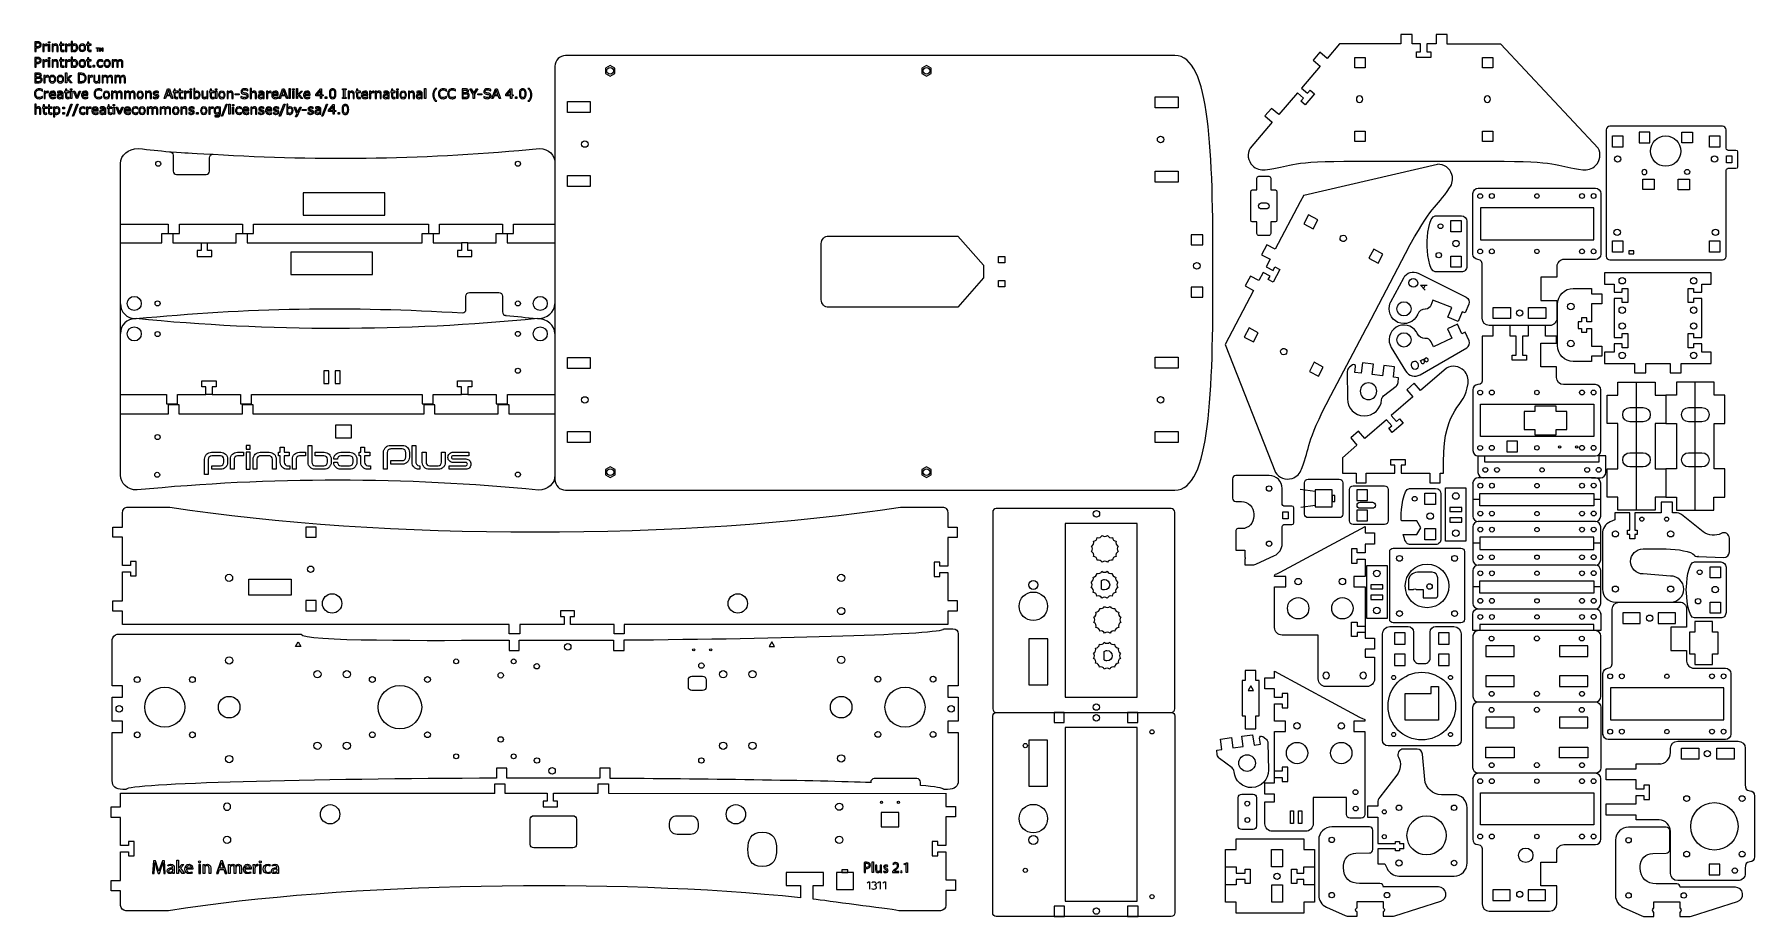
# Model space of a CAD drawing. Extents: x -242 to 725, y -105 to 391.
import ezdxf

# ---------------------------------------------------------------- set-up
doc = ezdxf.new("R2010")
doc.units = 0
doc.header["$MEASUREMENT"] = 0
doc.layers.add('LAYER_1', color=160, linetype='Continuous')
doc.layers.add('LAYER_X5F_1_X5F_0', color=160, linetype='Continuous')

# ---------------------------------------------------------------- blocks, each defined once
blk = doc.blocks.new('AI9-BLK84')
at = {"layer": 'LAYER_X5F_1_X5F_0', "color": 1}
blk.add_lwpolyline([(1.500339, -1.298801), (-0.000345, 1.298801), (-1.500339, -1.298801), (1.500339, -1.298801)], dxfattribs=at)
blk = doc.blocks.new('AI9-BLK83')
at = {"layer": 'LAYER_X5F_1_X5F_0', "color": 1}
blk.add_lwpolyline([(1.499995, -1.298801), (-1.499995, -1.298801), (0, 1.298801), (1.499995, -1.298801)], dxfattribs=at)
blk = doc.blocks.new('AI9-BLK82')
at = {"layer": 'LAYER_X5F_1_X5F_0', "color": 7}
blk.add_open_spline([(231.77, -30.24), (231.77, -30.24), (231.77, -22.8), (231.77, -22.8), (231.77, -22.8), (231.76, -22.8), (231.76, -22.8), (231.76, -22.8), (237.15, -22.8), (237.15, -22.8), (237.15, -22.8), (237.15, -16.92), (237.15, -16.92), (237.15, -16.92), (231.79, -16.92), (231.79, -16.92), (231.79, -16.92), (231.76, -1.13), (231.76, -1.13), (231.76, -1.13), (227.34, -1.13), (227.34, -1.13), (227.34, -1.13), (227.34, -3.35), (227.34, -3.35), (227.34, -3.35), (224.2, -3.35), (224.2, -3.35), (224.2, -3.35), (224.2, 4.65), (224.2, 4.65), (224.2, 4.65), (227.34, 4.65), (227.34, 4.65), (227.34, 4.65), (227.34, 2.43), (227.34, 2.43), (227.34, 2.43), (231.76, 2.43), (231.76, 2.43), (231.76, 2.43), (231.79, 18.61), (231.79, 18.61), (231.79, 18.61), (237.15, 18.61), (237.15, 18.61), (237.15, 18.61), (237.15, 24.38), (237.15, 24.38), (237.15, 24.38), (231.76, 24.38), (231.76, 24.38), (231.76, 24.38), (231.76, 32.63), (231.76, 32.63), (231.76, 32.63), (231.77, 32.63), (231.77, 32.63), (231.77, 33.43), (231.45, 34.19), (230.89, 34.75), (230.33, 35.32), (229.57, 35.63), (228.77, 35.63), (228.77, 35.63), (205.16, 35.63), (205.16, 35.63), (86.45, 16.96), (-86.5, 16.96), (-205.2, 35.63), (-205.2, 35.63), (-228.76, 35.63), (-228.76, 35.63), (-229.56, 35.63), (-230.32, 35.32), (-230.89, 34.75), (-231.45, 34.19), (-231.76, 33.43), (-231.76, 32.63), (-231.76, 32.63), (-231.76, 24.42), (-231.76, 24.42), (-231.76, 24.42), (-237.15, 24.42), (-237.15, 24.42), (-237.15, 24.42), (-237.15, 18.79), (-237.15, 18.79), (-237.15, 18.79), (-231.79, 18.79), (-231.79, 18.79), (-231.79, 18.79), (-231.76, 2.75), (-231.76, 2.75), (-231.76, 2.75), (-227.34, 2.75), (-227.34, 2.75), (-227.34, 2.75), (-227.34, 4.97), (-227.34, 4.97), (-227.34, 4.97), (-224.2, 4.97), (-224.2, 4.97), (-224.2, 4.97), (-224.2, -3.03), (-224.2, -3.03), (-224.2, -3.03), (-227.34, -3.03), (-227.34, -3.03), (-227.34, -3.03), (-227.34, -0.81), (-227.34, -0.81), (-227.34, -0.81), (-231.76, -0.81), (-231.76, -0.81), (-231.76, -0.81), (-231.79, -16.99), (-231.79, -16.99), (-231.79, -16.99), (-237.15, -16.99), (-237.15, -16.99), (-237.15, -16.99), (-237.15, -22.76), (-237.15, -22.76), (-237.15, -22.76), (-231.76, -22.76), (-231.76, -22.76), (-231.76, -22.76), (-231.76, -30.26), (-231.76, -30.26), (-231.76, -30.26), (-14.57, -30.26), (-14.57, -30.26), (-14.57, -30.26), (-14.57, -30.24), (-14.57, -30.24), (-14.57, -30.24), (-14.57, -35.63), (-14.57, -35.63), (-14.57, -35.63), (-8.68, -35.63), (-8.68, -35.63), (-8.68, -35.63), (-8.68, -30.27), (-8.68, -30.27), (-8.68, -30.27), (16.37, -30.24), (16.37, -30.24), (16.37, -30.24), (16.37, -25.82), (16.37, -25.82), (16.37, -25.82), (14.15, -25.82), (14.15, -25.82), (14.15, -25.82), (14.15, -22.68), (14.15, -22.68), (14.15, -22.68), (22.15, -22.68), (22.15, -22.68), (22.15, -22.68), (22.15, -25.82), (22.15, -25.82), (22.15, -25.82), (19.93, -25.82), (19.93, -25.82), (19.93, -25.82), (19.93, -30.24), (19.93, -30.24), (19.93, -30.24), (44.32, -30.27), (44.32, -30.27), (44.32, -30.27), (44.32, -35.63), (44.32, -35.63), (44.32, -35.63), (50.08, -35.63), (50.08, -35.63), (50.08, -35.63), (50.08, -30.24), (50.08, -30.24), (50.08, -30.24), (231.77, -30.24), (231.77, -30.24)], degree=3, knots=[0, 0, 0, 0, 1, 1, 1, 2, 2, 2, 3, 3, 3, 4, 4, 4, 5, 5, 5, 6, 6, 6, 7, 7, 7, 8, 8, 8, 9, 9, 9, 10, 10, 10, 11, 11, 11, 12, 12, 12, 13, 13, 13, 14, 14, 14, 15, 15, 15, 16, 16, 16, 17, 17, 17, 18, 18, 18, 19, 19, 19, 20, 20, 20, 21, 21, 21, 22, 22, 22, 23, 23, 23, 24, 24, 24, 25, 25, 25, 26, 26, 26, 27, 27, 27, 28, 28, 28, 29, 29, 29, 30, 30, 30, 31, 31, 31, 32, 32, 32, 33, 33, 33, 34, 34, 34, 35, 35, 35, 36, 36, 36, 37, 37, 37, 38, 38, 38, 39, 39, 39, 40, 40, 40, 41, 41, 41, 42, 42, 42, 43, 43, 43, 44, 44, 44, 45, 45, 45, 46, 46, 46, 47, 47, 47, 48, 48, 48, 49, 49, 49, 50, 50, 50, 51, 51, 51, 52, 52, 52, 53, 53, 53, 54, 54, 54, 55, 55, 55, 56, 56, 56, 57, 57, 57, 58, 58, 58, 59, 59, 59, 60, 60, 60, 61, 61, 61, 61], dxfattribs=at)
blk = doc.blocks.new('AI9-BLK81')
at = {"layer": 'LAYER_X5F_1_X5F_0', "color": 1}
blk.add_open_spline([(0, 2.03), (-1.12, 2.03), (-2.03, 1.12), (-2.03, 0), (-2.03, -1.12), (-1.12, -2.03), (0, -2.03), (1.12, -2.03), (2.03, -1.12), (2.03, 0), (2.03, 1.12), (1.12, 2.03), (0, 2.03), (0, 2.03), (0, 2.03), (0, 2.03)], degree=3, knots=[0, 0, 0, 0, 1, 1, 1, 2, 2, 2, 3, 3, 3, 4, 4, 4, 5, 5, 5, 5], dxfattribs=at)
blk = doc.blocks.new('AI9-BLK80')
at = {"layer": 'LAYER_X5F_1_X5F_0', "color": 1}
blk.add_open_spline([(0, 2.05), (-1.13, 2.05), (-2.05, 1.13), (-2.05, 0), (-2.05, -1.13), (-1.13, -2.05), (0, -2.05), (1.13, -2.05), (2.05, -1.13), (2.05, 0), (2.05, 1.13), (1.13, 2.05), (0, 2.05), (0, 2.05), (0, 2.05), (0, 2.05)], degree=3, knots=[0, 0, 0, 0, 1, 1, 1, 2, 2, 2, 3, 3, 3, 4, 4, 4, 5, 5, 5, 5], dxfattribs=at)
blk = doc.blocks.new('AI9-BLK79')
at = {"layer": 'LAYER_X5F_1_X5F_0', "color": 1}
blk.add_open_spline([(0, 2.05), (-1.13, 2.05), (-2.05, 1.13), (-2.05, 0), (-2.05, -1.13), (-1.13, -2.05), (0, -2.05), (1.13, -2.05), (2.05, -1.13), (2.05, 0), (2.05, 1.13), (1.13, 2.05), (0, 2.05), (0, 2.05), (0, 2.05), (0, 2.05)], degree=3, knots=[0, 0, 0, 0, 1, 1, 1, 2, 2, 2, 3, 3, 3, 4, 4, 4, 5, 5, 5, 5], dxfattribs=at)
blk = doc.blocks.new('AI9-BLK78')
at = {"layer": 'LAYER_X5F_1_X5F_0', "color": 1}
blk.add_circle((0, 0), 6.05, dxfattribs=at)
blk = doc.blocks.new('AI9-BLK77')
at = {"layer": 'LAYER_X5F_1_X5F_0', "color": 1}
blk.add_open_spline([(0, 1.63), (-0.9, 1.63), (-1.63, 0.9), (-1.63, 0), (-1.63, -0.9), (-0.9, -1.63), (0, -1.63), (0.9, -1.63), (1.63, -0.9), (1.63, 0), (1.63, 0.9), (0.9, 1.63), (0, 1.63), (0, 1.63), (0, 1.63), (0, 1.63)], degree=3, knots=[0, 0, 0, 0, 1, 1, 1, 2, 2, 2, 3, 3, 3, 4, 4, 4, 5, 5, 5, 5], dxfattribs=at)
blk = doc.blocks.new('AI9-BLK76')
at = {"layer": 'LAYER_X5F_1_X5F_0', "color": 1}
blk.add_open_spline([(0, 1.63), (-0.9, 1.63), (-1.63, 0.9), (-1.63, 0), (-1.63, -0.9), (-0.9, -1.63), (0, -1.63), (0.9, -1.63), (1.63, -0.9), (1.63, 0), (1.63, 0.9), (0.9, 1.63), (0, 1.63), (0, 1.63), (0, 1.63), (0, 1.63)], degree=3, knots=[0, 0, 0, 0, 1, 1, 1, 2, 2, 2, 3, 3, 3, 4, 4, 4, 5, 5, 5, 5], dxfattribs=at)
blk = doc.blocks.new('AI9-BLK75')
at = {"layer": 'LAYER_X5F_1_X5F_0', "color": 1}
blk.add_open_spline([(0, 1.63), (-0.9, 1.63), (-1.63, 0.9), (-1.63, 0), (-1.63, -0.9), (-0.9, -1.63), (0, -1.63), (0.9, -1.63), (1.63, -0.9), (1.63, 0), (1.63, 0.9), (0.9, 1.63), (0, 1.63), (0, 1.63), (0, 1.63), (0, 1.63)], degree=3, knots=[0, 0, 0, 0, 1, 1, 1, 2, 2, 2, 3, 3, 3, 4, 4, 4, 5, 5, 5, 5], dxfattribs=at)
blk = doc.blocks.new('AI9-BLK74')
at = {"layer": 'LAYER_X5F_1_X5F_0', "color": 1}
blk.add_open_spline([(0, 1.63), (-0.9, 1.63), (-1.63, 0.9), (-1.63, 0), (-1.63, -0.9), (-0.9, -1.63), (0, -1.63), (0.9, -1.63), (1.63, -0.9), (1.63, 0), (1.63, 0.9), (0.9, 1.63), (0, 1.63), (0, 1.63), (0, 1.63), (0, 1.63)], degree=3, knots=[0, 0, 0, 0, 1, 1, 1, 2, 2, 2, 3, 3, 3, 4, 4, 4, 5, 5, 5, 5], dxfattribs=at)
blk = doc.blocks.new('AI9-BLK73')
at = {"layer": 'LAYER_X5F_1_X5F_0', "color": 1}
blk.add_open_spline([(0, 1.63), (-0.9, 1.63), (-1.63, 0.9), (-1.63, 0), (-1.63, -0.9), (-0.9, -1.63), (0, -1.63), (0.9, -1.63), (1.63, -0.9), (1.63, 0), (1.63, 0.9), (0.9, 1.63), (0, 1.63), (0, 1.63), (0, 1.63), (0, 1.63)], degree=3, knots=[0, 0, 0, 0, 1, 1, 1, 2, 2, 2, 3, 3, 3, 4, 4, 4, 5, 5, 5, 5], dxfattribs=at)
blk = doc.blocks.new('AI9-BLK72')
at = {"layer": 'LAYER_X5F_1_X5F_0', "color": 1}
blk.add_open_spline([(0, 1.62), (-0.9, 1.62), (-1.62, 0.9), (-1.62, 0), (-1.62, -0.9), (-0.9, -1.62), (0, -1.62), (0.9, -1.62), (1.62, -0.9), (1.62, 0), (1.62, 0.9), (0.9, 1.62), (0, 1.62), (0, 1.62), (0, 1.62), (0, 1.62)], degree=3, knots=[0, 0, 0, 0, 1, 1, 1, 2, 2, 2, 3, 3, 3, 4, 4, 4, 5, 5, 5, 5], dxfattribs=at)
blk = doc.blocks.new('AI9-BLK71')
at = {"layer": 'LAYER_X5F_1_X5F_0', "color": 1}
blk.add_open_spline([(0, 1.62), (-0.9, 1.62), (-1.62, 0.9), (-1.62, 0), (-1.62, -0.9), (-0.9, -1.62), (0, -1.62), (0.9, -1.62), (1.62, -0.9), (1.62, 0), (1.62, 0.9), (0.9, 1.62), (0, 1.62), (0, 1.62), (0, 1.62), (0, 1.62)], degree=3, knots=[0, 0, 0, 0, 1, 1, 1, 2, 2, 2, 3, 3, 3, 4, 4, 4, 5, 5, 5, 5], dxfattribs=at)
blk = doc.blocks.new('AI9-BLK70')
at = {"layer": 'LAYER_X5F_1_X5F_0', "color": 1}
blk.add_open_spline([(0, 1.63), (-0.9, 1.63), (-1.63, 0.9), (-1.63, 0), (-1.63, -0.9), (-0.9, -1.63), (0, -1.63), (0.9, -1.63), (1.63, -0.9), (1.63, 0), (1.63, 0.9), (0.9, 1.63), (0, 1.63), (0, 1.63), (0, 1.63), (0, 1.63)], degree=3, knots=[0, 0, 0, 0, 1, 1, 1, 2, 2, 2, 3, 3, 3, 4, 4, 4, 5, 5, 5, 5], dxfattribs=at)
blk = doc.blocks.new('AI9-BLK69')
at = {"layer": 'LAYER_X5F_1_X5F_0', "color": 1}
blk.add_open_spline([(0, 12.21), (-6.75, 12.21), (-12.21, 6.75), (-12.21, 0), (-12.21, -6.75), (-6.75, -12.21), (0, -12.21), (6.75, -12.21), (12.21, -6.75), (12.21, 0), (12.21, 6.75), (6.75, 12.21), (0, 12.21), (0, 12.21), (0, 12.21), (0, 12.21)], degree=3, knots=[0, 0, 0, 0, 1, 1, 1, 2, 2, 2, 3, 3, 3, 4, 4, 4, 5, 5, 5, 5], dxfattribs=at)
blk = doc.blocks.new('AI9-BLK68')
at = {"layer": 'LAYER_X5F_1_X5F_0', "color": 1}
blk.add_open_spline([(0, 1.63), (-0.9, 1.63), (-1.63, 0.9), (-1.63, 0), (-1.63, -0.9), (-0.9, -1.63), (0, -1.63), (0.9, -1.63), (1.63, -0.9), (1.63, 0), (1.63, 0.9), (0.9, 1.63), (0, 1.63), (0, 1.63), (0, 1.63), (0, 1.63)], degree=3, knots=[0, 0, 0, 0, 1, 1, 1, 2, 2, 2, 3, 3, 3, 4, 4, 4, 5, 5, 5, 5], dxfattribs=at)
blk = doc.blocks.new('AI9-BLK67')
at = {"layer": 'LAYER_X5F_1_X5F_0', "color": 1}
blk.add_open_spline([(0, 1.62), (-0.9, 1.62), (-1.62, 0.9), (-1.62, 0), (-1.62, -0.9), (-0.9, -1.62), (0, -1.62), (0.9, -1.62), (1.62, -0.9), (1.62, 0), (1.62, 0.9), (0.9, 1.62), (0, 1.62), (0, 1.62), (0, 1.62), (0, 1.62)], degree=3, knots=[0, 0, 0, 0, 1, 1, 1, 2, 2, 2, 3, 3, 3, 4, 4, 4, 5, 5, 5, 5], dxfattribs=at)
blk = doc.blocks.new('AI9-BLK66')
at = {"layer": 'LAYER_X5F_1_X5F_0', "color": 1}
blk.add_open_spline([(0, 1.62), (-0.9, 1.62), (-1.62, 0.9), (-1.62, 0), (-1.62, -0.9), (-0.9, -1.62), (0, -1.62), (0.9, -1.62), (1.62, -0.9), (1.62, 0), (1.62, 0.9), (0.9, 1.62), (0, 1.62), (0, 1.62), (0, 1.62), (0, 1.62)], degree=3, knots=[0, 0, 0, 0, 1, 1, 1, 2, 2, 2, 3, 3, 3, 4, 4, 4, 5, 5, 5, 5], dxfattribs=at)
blk = doc.blocks.new('AI9-BLK65')
at = {"layer": 'LAYER_X5F_1_X5F_0', "color": 1}
blk.add_open_spline([(0, 1.63), (-0.9, 1.63), (-1.63, 0.9), (-1.63, 0), (-1.63, -0.9), (-0.9, -1.63), (0, -1.63), (0.9, -1.63), (1.63, -0.9), (1.63, 0), (1.63, 0.9), (0.9, 1.63), (0, 1.63), (0, 1.63), (0, 1.63), (0, 1.63)], degree=3, knots=[0, 0, 0, 0, 1, 1, 1, 2, 2, 2, 3, 3, 3, 4, 4, 4, 5, 5, 5, 5], dxfattribs=at)
blk = doc.blocks.new('AI9-BLK64')
at = {"layer": 'LAYER_X5F_1_X5F_0', "color": 1}
blk.add_open_spline([(0, 2.03), (-1.12, 2.03), (-2.03, 1.12), (-2.03, 0), (-2.03, -1.12), (-1.12, -2.03), (0, -2.03), (1.12, -2.03), (2.03, -1.12), (2.03, 0), (2.03, 1.12), (1.12, 2.03), (0, 2.03), (0, 2.03), (0, 2.03), (0, 2.03)], degree=3, knots=[0, 0, 0, 0, 1, 1, 1, 2, 2, 2, 3, 3, 3, 4, 4, 4, 5, 5, 5, 5], dxfattribs=at)
blk = doc.blocks.new('AI9-BLK63')
at = {"layer": 'LAYER_X5F_1_X5F_0', "color": 1}
blk.add_open_spline([(0, 2.03), (-1.12, 2.03), (-2.03, 1.12), (-2.03, 0), (-2.03, -1.12), (-1.12, -2.03), (0, -2.03), (1.12, -2.03), (2.03, -1.12), (2.03, 0), (2.03, 1.12), (1.12, 2.03), (0, 2.03), (0, 2.03), (0, 2.03), (0, 2.03)], degree=3, knots=[0, 0, 0, 0, 1, 1, 1, 2, 2, 2, 3, 3, 3, 4, 4, 4, 5, 5, 5, 5], dxfattribs=at)
blk = doc.blocks.new('AI9-BLK62')
at = {"layer": 'LAYER_X5F_1_X5F_0', "color": 1}
blk.add_open_spline([(0, 11.25), (-6.21, 11.25), (-11.25, 6.21), (-11.25, 0), (-11.25, -6.21), (-6.21, -11.25), (0, -11.25), (6.21, -11.25), (11.25, -6.21), (11.25, 0), (11.25, 6.21), (6.21, 11.25), (0, 11.25), (0, 11.25), (0, 11.25), (0, 11.25)], degree=3, knots=[0, 0, 0, 0, 1, 1, 1, 2, 2, 2, 3, 3, 3, 4, 4, 4, 5, 5, 5, 5], dxfattribs=at)
blk = doc.blocks.new('AI9-BLK61')
at = {"layer": 'LAYER_X5F_1_X5F_0', "color": 1}
blk.add_open_spline([(0, 11.25), (-6.21, 11.25), (-11.25, 6.21), (-11.25, 0), (-11.25, -6.21), (-6.21, -11.25), (0, -11.25), (6.21, -11.25), (11.25, -6.21), (11.25, 0), (11.25, 6.21), (6.21, 11.25), (0, 11.25), (0, 11.25), (0, 11.25), (0, 11.25)], degree=3, knots=[0, 0, 0, 0, 1, 1, 1, 2, 2, 2, 3, 3, 3, 4, 4, 4, 5, 5, 5, 5], dxfattribs=at)
blk = doc.blocks.new('AI9-BLK60')
at = {"layer": 'LAYER_X5F_1_X5F_0', "color": 1}
blk.add_open_spline([(0, 1.8), (-0.99, 1.8), (-1.8, 0.99), (-1.8, 0), (-1.8, -0.99), (-0.99, -1.8), (0, -1.8), (0.99, -1.8), (1.8, -0.99), (1.8, 0), (1.8, 0.99), (0.99, 1.8), (0, 1.8), (0, 1.8), (0, 1.8), (0, 1.8)], degree=3, knots=[0, 0, 0, 0, 1, 1, 1, 2, 2, 2, 3, 3, 3, 4, 4, 4, 5, 5, 5, 5], dxfattribs=at)
blk = doc.blocks.new('AI9-BLK59')
at = {"layer": 'LAYER_X5F_1_X5F_0', "color": 1}
blk.add_open_spline([(0, 1.8), (-0.99, 1.8), (-1.8, 0.99), (-1.8, 0), (-1.8, -0.99), (-0.99, -1.8), (0, -1.8), (0.99, -1.8), (1.8, -0.99), (1.8, 0), (1.8, 0.99), (0.99, 1.8), (0, 1.8), (0, 1.8), (0, 1.8), (0, 1.8)], degree=3, knots=[0, 0, 0, 0, 1, 1, 1, 2, 2, 2, 3, 3, 3, 4, 4, 4, 5, 5, 5, 5], dxfattribs=at)
blk = doc.blocks.new('AI9-BLK58')
at = {"layer": 'LAYER_X5F_1_X5F_0', "color": 1}
blk.add_open_spline([(0, 1.5), (-0.83, 1.5), (-1.5, 0.83), (-1.5, 0), (-1.5, -0.83), (-0.83, -1.5), (0, -1.5), (0.83, -1.5), (1.5, -0.83), (1.5, 0), (1.5, 0.83), (0.83, 1.5), (0, 1.5), (0, 1.5), (0, 1.5), (0, 1.5)], degree=3, knots=[0, 0, 0, 0, 1, 1, 1, 2, 2, 2, 3, 3, 3, 4, 4, 4, 5, 5, 5, 5], dxfattribs=at)
blk = doc.blocks.new('AI9-BLK57')
at = {"layer": 'LAYER_X5F_1_X5F_0', "color": 1}
blk.add_open_spline([(0, 1.5), (-0.83, 1.5), (-1.5, 0.83), (-1.5, 0), (-1.5, -0.83), (-0.83, -1.5), (0, -1.5), (0.83, -1.5), (1.5, -0.83), (1.5, 0), (1.5, 0.83), (0.83, 1.5), (0, 1.5), (0, 1.5), (0, 1.5), (0, 1.5)], degree=3, knots=[0, 0, 0, 0, 1, 1, 1, 2, 2, 2, 3, 3, 3, 4, 4, 4, 5, 5, 5, 5], dxfattribs=at)
blk = doc.blocks.new('AI9-BLK56')
at = {"layer": 'LAYER_X5F_1_X5F_0', "color": 1}
blk.add_open_spline([(0, 1.5), (-0.83, 1.5), (-1.5, 0.83), (-1.5, 0), (-1.5, -0.83), (-0.83, -1.5), (0, -1.5), (0.83, -1.5), (1.5, -0.83), (1.5, 0), (1.5, 0.83), (0.83, 1.5), (0, 1.5), (0, 1.5), (0, 1.5), (0, 1.5)], degree=3, knots=[0, 0, 0, 0, 1, 1, 1, 2, 2, 2, 3, 3, 3, 4, 4, 4, 5, 5, 5, 5], dxfattribs=at)
blk = doc.blocks.new('AI9-BLK55')
at = {"layer": 'LAYER_X5F_1_X5F_0', "color": 1}
blk.add_open_spline([(0, 1.5), (-0.83, 1.5), (-1.5, 0.83), (-1.5, 0), (-1.5, -0.83), (-0.83, -1.5), (0, -1.5), (0.83, -1.5), (1.5, -0.83), (1.5, 0), (1.5, 0.83), (0.83, 1.5), (0, 1.5), (0, 1.5), (0, 1.5), (0, 1.5)], degree=3, knots=[0, 0, 0, 0, 1, 1, 1, 2, 2, 2, 3, 3, 3, 4, 4, 4, 5, 5, 5, 5], dxfattribs=at)
blk = doc.blocks.new('AI9-BLK54')
at = {"layer": 'LAYER_X5F_1_X5F_0', "color": 1}
blk.add_open_spline([(1.8, 0), (1.8, 0.99), (0.99, 1.8), (0, 1.8), (-0.99, 1.8), (-1.8, 0.99), (-1.8, 0), (-1.8, -0.99), (-0.99, -1.8), (0, -1.8), (0.99, -1.8), (1.8, -0.99), (1.8, 0), (1.8, 0), (1.8, 0), (1.8, 0)], degree=3, knots=[0, 0, 0, 0, 1, 1, 1, 2, 2, 2, 3, 3, 3, 4, 4, 4, 5, 5, 5, 5], dxfattribs=at)
blk = doc.blocks.new('AI9-BLK53')
at = {"layer": 'LAYER_X5F_1_X5F_0', "color": 1}
blk.add_open_spline([(1.8, 0), (1.8, 0.99), (0.99, 1.8), (0, 1.8), (-0.99, 1.8), (-1.8, 0.99), (-1.8, 0), (-1.8, -0.99), (-0.99, -1.8), (0, -1.8), (0.99, -1.8), (1.8, -0.99), (1.8, 0), (1.8, 0), (1.8, 0), (1.8, 0)], degree=3, knots=[0, 0, 0, 0, 1, 1, 1, 2, 2, 2, 3, 3, 3, 4, 4, 4, 5, 5, 5, 5], dxfattribs=at)
blk = doc.blocks.new('AI9-BLK52')
at = {"layer": 'LAYER_X5F_1_X5F_0', "color": 1}
for centre, radius in [((-16.149919, 26.650053), 1.349444), ((16.150263, 26.650053), 1.349099), ((-16.149919, -26.650053), 1.349444), ((16.150263, -26.650053), 1.349099)]:
    blk.add_circle(centre, radius, dxfattribs=at)
blk = doc.blocks.new('AI9-BLK51')
at = {"layer": 'LAYER_X5F_1_X5F_0', "color": 1}
blk.add_lwpolyline([(2.874932, 2.941423), (-2.874932, 2.941423), (-2.874932, -2.941423), (2.874932, -2.941423)], close=True, dxfattribs=at)
blk = doc.blocks.new('AI9-BLK50')
at = {"layer": 'LAYER_X5F_1_X5F_0', "color": 1}
blk.add_open_spline([(0, -1.8), (0.99, -1.8), (1.8, -0.99), (1.8, 0), (1.8, 0.99), (0.99, 1.8), (0, 1.8), (-0.99, 1.8), (-1.8, 0.99), (-1.8, 0), (-1.8, -0.99), (-0.99, -1.8), (0, -1.8), (0, -1.8), (0, -1.8), (0, -1.8)], degree=3, knots=[0, 0, 0, 0, 1, 1, 1, 2, 2, 2, 3, 3, 3, 4, 4, 4, 5, 5, 5, 5], dxfattribs=at)
blk = doc.blocks.new('AI9-BLK49')
at = {"layer": 'LAYER_X5F_1_X5F_0', "color": 1}
blk.add_lwpolyline([(2.874932, 2.882167), (-2.874932, 2.882167), (-2.874932, -2.882167), (2.874932, -2.882167)], close=True, dxfattribs=at)
blk = doc.blocks.new('AI9-BLK48')
at = {"layer": 'LAYER_X5F_1_X5F_0', "color": 1}
blk.add_lwpolyline([(-11.8749, 4.499984), (11.8749, 4.499984), (11.8749, -4.499984), (-11.8749, -4.499984)], close=True, dxfattribs=at)
blk = doc.blocks.new('AI9-BLK47')
at = {"layer": 'LAYER_X5F_1_X5F_0', "color": 1}
blk.add_open_spline([(0, 2.03), (1.12, 2.03), (2.03, 1.12), (2.03, 0), (2.03, -1.12), (1.12, -2.03), (0, -2.03), (-1.12, -2.03), (-2.03, -1.12), (-2.03, 0), (-2.03, 1.12), (-1.12, 2.03), (0, 2.03), (0, 2.03), (0, 2.03), (0, 2.03)], degree=3, knots=[0, 0, 0, 0, 1, 1, 1, 2, 2, 2, 3, 3, 3, 4, 4, 4, 5, 5, 5, 5], dxfattribs=at)
blk = doc.blocks.new('AI9-BLK46')
at = {"layer": 'LAYER_X5F_1_X5F_0', "color": 1}
blk.add_open_spline([(0, 2.03), (-1.12, 2.03), (-2.03, 1.12), (-2.03, 0), (-2.03, -1.12), (-1.12, -2.03), (0, -2.03), (1.12, -2.03), (2.03, -1.12), (2.03, 0), (2.03, 1.12), (1.12, 2.03), (0, 2.03), (0, 2.03), (0, 2.03), (0, 2.03)], degree=3, knots=[0, 0, 0, 0, 1, 1, 1, 2, 2, 2, 3, 3, 3, 4, 4, 4, 5, 5, 5, 5], dxfattribs=at)
blk = doc.blocks.new('AI9-BLK45')
at = {"layer": 'LAYER_X5F_1_X5F_0', "color": 1}
blk.add_open_spline([(8, 1.02), (8, 3.35), (6.11, 5.25), (3.77, 5.25), (3.77, 5.25), (-3.77, 5.25), (-3.77, 5.25), (-6.11, 5.25), (-8, 3.35), (-8, 1.02), (-8, 1.02), (-8, -1.02), (-8, -1.02), (-8, -3.35), (-6.11, -5.25), (-3.77, -5.25), (-3.77, -5.25), (3.77, -5.25), (3.77, -5.25), (6.11, -5.25), (8, -3.35), (8, -1.02), (8, -1.02), (8, 1.02), (8, 1.02)], degree=3, knots=[0, 0, 0, 0, 1, 1, 1, 2, 2, 2, 3, 3, 3, 4, 4, 4, 5, 5, 5, 6, 6, 6, 7, 7, 7, 8, 8, 8, 8], dxfattribs=at)
blk = doc.blocks.new('AI9-BLK44')
at = {"layer": 'LAYER_X5F_1_X5F_0', "color": 1}
blk.add_open_spline([(0, 2.03), (-1.12, 2.03), (-2.03, 1.12), (-2.03, 0), (-2.03, -1.12), (-1.12, -2.03), (0, -2.03), (1.12, -2.03), (2.03, -1.12), (2.03, 0), (2.03, 1.12), (1.12, 2.03), (0, 2.03), (0, 2.03), (0, 2.03), (0, 2.03)], degree=3, knots=[0, 0, 0, 0, 1, 1, 1, 2, 2, 2, 3, 3, 3, 4, 4, 4, 5, 5, 5, 5], dxfattribs=at)
blk = doc.blocks.new('AI9-BLK43')
at = {"layer": 'LAYER_X5F_1_X5F_0', "color": 1}
blk.add_open_spline([(0, 2.03), (-1.12, 2.03), (-2.03, 1.12), (-2.03, 0), (-2.03, -1.12), (-1.12, -2.03), (0, -2.03), (1.12, -2.03), (2.03, -1.12), (2.03, 0), (2.03, 1.12), (1.12, 2.03), (0, 2.03), (0, 2.03), (0, 2.03), (0, 2.03)], degree=3, knots=[0, 0, 0, 0, 1, 1, 1, 2, 2, 2, 3, 3, 3, 4, 4, 4, 5, 5, 5, 5], dxfattribs=at)
blk = doc.blocks.new('AI9-BLK42')
at = {"layer": 'LAYER_X5F_1_X5F_0', "color": 1}
blk.add_lwpolyline([(-5.000901, 3.999756), (-5.000901, -3.999756), (5.000901, -3.999756), (5.000901, 3.999756), (-5.000901, 3.999756)], dxfattribs=at)
blk = doc.blocks.new('AI9-BLK41')
at = {"layer": 'LAYER_1', "color": 1}
blk.add_circle((0, 0), 1.39, dxfattribs=at)
blk = doc.blocks.new('AI9-BLK40')
at = {"layer": 'LAYER_1', "color": 1}
blk.add_circle((0, 0), 1.39, dxfattribs=at)
blk = doc.blocks.new('AI9-BLK39')
at = {"layer": 'LAYER_1', "color": 1}
blk.add_circle((0, 0), 1.35, dxfattribs=at)
blk = doc.blocks.new('AI9-BLK38')
at = {"layer": 'LAYER_1', "color": 1}
blk.add_circle((0, 0), 1.35, dxfattribs=at)
blk = doc.blocks.new('AI9-BLK37')
at = {"layer": 'LAYER_1', "color": 1}
blk.add_circle((0, 0), 1.35, dxfattribs=at)
blk = doc.blocks.new('AI9-BLK36')
at = {"layer": 'LAYER_1', "color": 1}
blk.add_circle((0, 0), 1.35, dxfattribs=at)
blk = doc.blocks.new('AI9-BLK35')
at = {"layer": 'LAYER_1', "color": 1}
blk.add_circle((0, 0), 1.39, dxfattribs=at)
blk = doc.blocks.new('AI9-BLK34')
at = {"layer": 'LAYER_1', "color": 1}
blk.add_circle((0, 0), 1.35, dxfattribs=at)
blk = doc.blocks.new('AI9-BLK33')
at = {"layer": 'LAYER_1', "color": 1}
blk.add_circle((0, 0), 1.35, dxfattribs=at)
blk = doc.blocks.new('AI9-BLK32')
at = {"layer": 'LAYER_1', "color": 1}
blk.add_circle((0, 0), 1.39, dxfattribs=at)
blk = doc.blocks.new('AI9-BLK31')
at = {"layer": 'LAYER_1', "color": 1}
blk.add_circle((0, 0), 1.35, dxfattribs=at)
blk = doc.blocks.new('AI9-BLK30')
at = {"layer": 'LAYER_1', "color": 1}
blk.add_circle((0, 0), 1.35, dxfattribs=at)
blk = doc.blocks.new('AI9-BLK29')
at = {"layer": 'LAYER_1', "color": 1}
blk.add_open_spline([(0, -12.21), (6.75, -12.21), (12.22, -6.75), (12.22, 0), (12.22, 6.75), (6.75, 12.21), (0, 12.21), (-6.75, 12.21), (-12.22, 6.75), (-12.22, 0), (-12.22, -6.75), (-6.75, -12.21), (0, -12.21), (0, -12.21), (0, -12.21), (0, -12.21)], degree=3, knots=[0, 0, 0, 0, 1, 1, 1, 2, 2, 2, 3, 3, 3, 4, 4, 4, 5, 5, 5, 5], dxfattribs=at)
blk = doc.blocks.new('AI9-BLK28')
at = {"layer": 'LAYER_1', "color": 1}
blk.add_open_spline([(0, -1.63), (0.9, -1.63), (1.63, -0.9), (1.63, 0), (1.63, 0.9), (0.9, 1.63), (0, 1.63), (-0.9, 1.63), (-1.63, 0.9), (-1.63, 0), (-1.63, -0.9), (-0.9, -1.63), (0, -1.63), (0, -1.63), (0, -1.63), (0, -1.63)], degree=3, knots=[0, 0, 0, 0, 1, 1, 1, 2, 2, 2, 3, 3, 3, 4, 4, 4, 5, 5, 5, 5], dxfattribs=at)
blk = doc.blocks.new('AI9-BLK27')
at = {"layer": 'LAYER_1', "color": 1}
blk.add_open_spline([(0, -1.62), (0.9, -1.62), (1.62, -0.9), (1.62, 0), (1.62, 0.9), (0.9, 1.62), (0, 1.62), (-0.9, 1.62), (-1.62, 0.9), (-1.62, 0), (-1.62, -0.9), (-0.9, -1.62), (0, -1.62), (0, -1.62), (0, -1.62), (0, -1.62)], degree=3, knots=[0, 0, 0, 0, 1, 1, 1, 2, 2, 2, 3, 3, 3, 4, 4, 4, 5, 5, 5, 5], dxfattribs=at)
blk = doc.blocks.new('AI9-BLK26')
at = {"layer": 'LAYER_1', "color": 1}
blk.add_open_spline([(0, -1.62), (0.9, -1.62), (1.63, -0.9), (1.63, 0), (1.63, 0.9), (0.9, 1.62), (0, 1.62), (-0.9, 1.62), (-1.63, 0.9), (-1.63, 0), (-1.63, -0.9), (-0.9, -1.62), (0, -1.62), (0, -1.62), (0, -1.62), (0, -1.62)], degree=3, knots=[0, 0, 0, 0, 1, 1, 1, 2, 2, 2, 3, 3, 3, 4, 4, 4, 5, 5, 5, 5], dxfattribs=at)
blk = doc.blocks.new('AI9-BLK25')
at = {"layer": 'LAYER_1', "color": 1}
blk.add_open_spline([(0, -1.63), (0.9, -1.63), (1.63, -0.9), (1.63, 0), (1.63, 0.9), (0.9, 1.63), (0, 1.63), (-0.9, 1.63), (-1.63, 0.9), (-1.63, 0), (-1.63, -0.9), (-0.9, -1.63), (0, -1.63), (0, -1.63), (0, -1.63), (0, -1.63)], degree=3, knots=[0, 0, 0, 0, 1, 1, 1, 2, 2, 2, 3, 3, 3, 4, 4, 4, 5, 5, 5, 5], dxfattribs=at)
blk = doc.blocks.new('AI9-BLK24')
at = {"layer": 'LAYER_1', "color": 1}
blk.add_lwpolyline([(2.874932, -2.941423), (-2.874932, -2.941423), (-2.874932, 2.941423), (2.874932, 2.941423)], close=True, dxfattribs=at)
blk = doc.blocks.new('AI9-BLK23')
at = {"layer": 'LAYER_1', "color": 1}
blk.add_open_spline([(0, 1.8), (0.99, 1.8), (1.8, 0.99), (1.8, 0), (1.8, -0.99), (0.99, -1.8), (0, -1.8), (-0.99, -1.8), (-1.8, -0.99), (-1.8, 0), (-1.8, 0.99), (-0.99, 1.8), (0, 1.8), (0, 1.8), (0, 1.8), (0, 1.8)], degree=3, knots=[0, 0, 0, 0, 1, 1, 1, 2, 2, 2, 3, 3, 3, 4, 4, 4, 5, 5, 5, 5], dxfattribs=at)
blk = doc.blocks.new('AI9-BLK22')
at = {"layer": 'LAYER_1', "color": 1}
blk.add_lwpolyline([(2.874932, -2.882167), (-2.874932, -2.882167), (-2.874932, 2.882167), (2.874932, 2.882167)], close=True, dxfattribs=at)
blk = doc.blocks.new('AI9-BLK21')
at = {"layer": 'LAYER_1', "color": 1}
blk.add_lwpolyline([(2.87476, -2.941423), (-2.87476, -2.941423), (-2.87476, 2.941423), (2.87476, 2.941423)], close=True, dxfattribs=at)
blk = doc.blocks.new('AI9-BLK20')
at = {"layer": 'LAYER_1', "color": 1}
blk.add_open_spline([(0, 1.8), (0.99, 1.8), (1.8, 0.99), (1.8, 0), (1.8, -0.99), (0.99, -1.8), (0, -1.8), (-0.99, -1.8), (-1.8, -0.99), (-1.8, 0), (-1.8, 0.99), (-0.99, 1.8), (0, 1.8), (0, 1.8), (0, 1.8), (0, 1.8)], degree=3, knots=[0, 0, 0, 0, 1, 1, 1, 2, 2, 2, 3, 3, 3, 4, 4, 4, 5, 5, 5, 5], dxfattribs=at)
blk = doc.blocks.new('AI9-BLK19')
at = {"layer": 'LAYER_1', "color": 1}
blk.add_lwpolyline([(2.87476, -2.882167), (-2.87476, -2.882167), (-2.87476, 2.882167), (2.87476, 2.882167)], close=True, dxfattribs=at)
blk = doc.blocks.new('AI9-BLK18')
at = {"layer": 'LAYER_1', "color": 1}
blk.add_lwpolyline([(1.262972, -3.914662), (3.942223, 1.173055), (-1.262627, 3.914662), (-3.942223, -1.173055)], close=True, dxfattribs=at)
blk = doc.blocks.new('AI9-BLK17')
at = {"layer": 'LAYER_1', "color": 1}
blk.add_open_spline([(-1.59, 0.84), (-2.06, -0.04), (-1.72, -1.13), (-0.84, -1.59), (0.04, -2.06), (1.13, -1.72), (1.59, -0.84), (2.06, 0.04), (1.72, 1.13), (0.84, 1.59), (-0.04, 2.06), (-1.13, 1.72), (-1.59, 0.84), (-1.59, 0.84), (-1.59, 0.84), (-1.59, 0.84)], degree=3, knots=[0, 0, 0, 0, 1, 1, 1, 2, 2, 2, 3, 3, 3, 4, 4, 4, 5, 5, 5, 5], dxfattribs=at)
blk = doc.blocks.new('AI9-BLK16')
at = {"layer": 'LAYER_1', "color": 1}
blk.add_lwpolyline([(1.210607, -3.886757), (3.889857, 1.200271), (-1.210262, 3.886757), (-3.889857, -1.20096)], close=True, dxfattribs=at)
blk = doc.blocks.new('AI9-BLK15')
at = {"layer": 'LAYER_1', "color": 1}
blk.add_lwpolyline([(1.264006, -3.914317), (3.941878, 1.172711), (-1.262627, 3.914317), (-3.941878, -1.174089)], close=True, dxfattribs=at)
blk = doc.blocks.new('AI9-BLK14')
at = {"layer": 'LAYER_1', "color": 1}
blk.add_open_spline([(-1.59, 0.84), (-2.06, -0.04), (-1.72, -1.13), (-0.84, -1.59), (0.04, -2.06), (1.13, -1.72), (1.59, -0.84), (2.06, 0.04), (1.72, 1.13), (0.84, 1.59), (-0.04, 2.06), (-1.13, 1.72), (-1.59, 0.84), (-1.59, 0.84), (-1.59, 0.84), (-1.59, 0.84)], degree=3, knots=[0, 0, 0, 0, 1, 1, 1, 2, 2, 2, 3, 3, 3, 4, 4, 4, 5, 5, 5, 5], dxfattribs=at)
blk = doc.blocks.new('AI9-BLK13')
at = {"layer": 'LAYER_1', "color": 1}
blk.add_lwpolyline([(1.210779, -3.887101), (3.888996, 1.200616), (-1.211123, 3.887101), (-3.888996, -1.200616)], close=True, dxfattribs=at)
blk = doc.blocks.new('AI9-BLK12')
at = {"layer": 'LAYER_1', "color": 1}
blk.add_line((-1.908411, -0.015158), (1.908411, 0.015158), dxfattribs=at)
blk = doc.blocks.new('AI9-BLK11')
at = {"layer": 'LAYER_1', "color": 1}
blk.add_line((-1.34686, 1.413523), (1.34686, -1.413523), dxfattribs=at)
blk = doc.blocks.new('AI9-BLK10')
at = {"layer": 'LAYER_1', "color": 1}
blk.add_line((0.426675, 0.925697), (-0.426675, -0.925697), dxfattribs=at)
blk = doc.blocks.new('AI9-BLK9')
at = {"layer": 'LAYER_1', "color": 1}
blk.add_line((-1.961637, -0.975651), (1.961637, 0.975651), dxfattribs=at)
blk = doc.blocks.new('AI9-BLK8')
at = {"layer": 'LAYER_1', "color": 1}
blk.add_open_spline([(0.47, -0.93), (-0.04, -1.19), (-0.67, -0.98), (-0.93, -0.47), (-1.19, 0.04), (-0.98, 0.67), (-0.47, 0.93), (0.04, 1.19), (0.67, 0.98), (0.93, 0.47), (1.19, -0.04), (0.98, -0.67), (0.47, -0.93), (0.47, -0.93), (0.47, -0.93), (0.47, -0.93)], degree=3, knots=[0, 0, 0, 0, 1, 1, 1, 2, 2, 2, 3, 3, 3, 4, 4, 4, 5, 5, 5, 5], dxfattribs=at)
blk = doc.blocks.new('AI9-BLK7')
at = {"layer": 'LAYER_1', "color": 1}
blk.add_open_spline([(0.47, -0.93), (-0.04, -1.19), (-0.67, -0.98), (-0.93, -0.47), (-1.19, 0.04), (-0.98, 0.67), (-0.47, 0.93), (0.04, 1.19), (0.67, 0.98), (0.93, 0.47), (1.19, -0.04), (0.98, -0.67), (0.47, -0.93), (0.47, -0.93), (0.47, -0.93), (0.47, -0.93)], degree=3, knots=[0, 0, 0, 0, 1, 1, 1, 2, 2, 2, 3, 3, 3, 4, 4, 4, 5, 5, 5, 5], dxfattribs=at)
blk = doc.blocks.new('AI9-BLK6')
at = {"layer": 'LAYER_1', "color": 1}
blk.add_open_spline([(1.72, 0), (1.72, 0.95), (0.95, 1.72), (0, 1.72), (-0.95, 1.72), (-1.72, 0.95), (-1.72, 0), (-1.72, -0.95), (-0.95, -1.72), (0, -1.72), (0.95, -1.72), (1.72, -0.95), (1.72, 0), (1.72, 0), (1.72, 0), (1.72, 0)], degree=3, knots=[0, 0, 0, 0, 1, 1, 1, 2, 2, 2, 3, 3, 3, 4, 4, 4, 5, 5, 5, 5], dxfattribs=at)
blk = doc.blocks.new('AI9-BLK5')
at = {"layer": 'LAYER_1', "color": 1}
blk.add_open_spline([(1.72, 0), (1.72, 0.95), (0.95, 1.72), (0, 1.72), (-0.95, 1.72), (-1.72, 0.95), (-1.72, 0), (-1.72, -0.95), (-0.95, -1.72), (0, -1.72), (0.95, -1.72), (1.72, -0.95), (1.72, 0), (1.72, 0), (1.72, 0), (1.72, 0)], degree=3, knots=[0, 0, 0, 0, 1, 1, 1, 2, 2, 2, 3, 3, 3, 4, 4, 4, 5, 5, 5, 5], dxfattribs=at)
blk = doc.blocks.new('AI9-BLK4')
at = {"layer": 'LAYER_1', "color": 1}
blk.add_open_spline([(1.72, 0), (1.72, 0.95), (0.95, 1.72), (0, 1.72), (-0.95, 1.72), (-1.72, 0.95), (-1.72, 0), (-1.72, -0.95), (-0.95, -1.72), (0, -1.72), (0.95, -1.72), (1.72, -0.95), (1.72, 0), (1.72, 0), (1.72, 0), (1.72, 0)], degree=3, knots=[0, 0, 0, 0, 1, 1, 1, 2, 2, 2, 3, 3, 3, 4, 4, 4, 5, 5, 5, 5], dxfattribs=at)
blk = doc.blocks.new('AI9-BLK3')
at = {"layer": 'LAYER_1', "color": 1}
blk.add_open_spline([(1.72, 0), (1.72, 0.95), (0.95, 1.72), (0, 1.72), (-0.95, 1.72), (-1.72, 0.95), (-1.72, 0), (-1.72, -0.95), (-0.95, -1.72), (0, -1.72), (0.95, -1.72), (1.72, -0.95), (1.72, 0), (1.72, 0), (1.72, 0), (1.72, 0)], degree=3, knots=[0, 0, 0, 0, 1, 1, 1, 2, 2, 2, 3, 3, 3, 4, 4, 4, 5, 5, 5, 5], dxfattribs=at)
blk = doc.blocks.new('AI9-BLK2')
at = {"layer": 'LAYER_1', "color": 7}
blk.add_lwpolyline([(16.511654, -28.635375), (10.510986, -28.635375), (10.510986, -35.878344), (-10.510986, -35.878344), (-10.510986, -28.635375), (-16.511654, -28.635375), (-16.513032, -12.669425), (-10.512364, -12.669425), (-10.513053, 12.660984), (-16.513721, 12.660984), (-16.513721, 28.65863), (-10.513053, 28.65863), (-10.510986, 35.878172), (-10.513053, 35.878172), (10.513053, 35.878172), (10.513053, 28.65863), (16.513721, 28.65863)], dxfattribs=at)
blk = doc.blocks.new('AI9-BLK1')
at = {"layer": 'LAYER_1', "color": 7}
for points in [[(-131.09, 20.31), (-131.86, 20.31), (-131.86, 21.01), (-131.09, 21.01)], [(-131.13, 15.59), (-131.81, 15.59), (-131.81, 19.63), (-131.13, 19.63)], [(-131.09, 11.49), (-131.86, 11.49), (-131.86, 12.19), (-131.09, 12.19)], [(-131.13, 6.77), (-131.81, 6.77), (-131.81, 10.81), (-131.13, 10.81)], [(-103.31, 17.4), (-104.04, 17.4), (-104.04, 15.59), (-104.32, 15.59), (-104.32, 17.4), (-105.05, 17.4), (-105.05, 17.64), (-103.31, 17.64)], [(-101.2, 15.59), (-101.48, 15.59), (-101.48, 17.35), (-102.05, 16.15), (-102.21, 16.15), (-102.78, 17.35), (-102.78, 15.59), (-103.03, 15.59), (-103.03, 17.64), (-102.66, 17.64), (-102.12, 16.5), (-101.59, 17.64), (-101.2, 17.64)], [(-118.54, -2.05), (-119.44, -2.05), (-121.07, -0.28), (-121.5, -0.7), (-121.5, -2.05), (-122.19, -2.05), (-122.19, 3.58), (-121.5, 3.58), (-121.5, -0.02), (-119.55, 2), (-118.67, 2), (-120.56, 0.13)], [(-105.88, 6.77), (-106.74, 6.77), (-106.74, 7.81), (-105.88, 7.81)], [(-118.6, -6.15), (-119.37, -6.15), (-119.37, -5.45), (-118.6, -5.45)], [(-118.64, -10.87), (-119.33, -10.87), (-119.33, -6.82), (-118.64, -6.82)], [(-113.8, -6.82), (-115.44, -10.87), (-116.12, -10.87), (-117.75, -6.82), (-117.01, -6.82), (-115.75, -10.04), (-114.51, -6.82)], [(-61.94, -10.87), (-62.7, -10.87), (-63.23, -9.37), (-65.55, -9.37), (-66.07, -10.87), (-66.8, -10.87), (-64.85, -5.48), (-63.89, -5.48)], [(-63.45, -8.75), (-64.39, -6.11), (-65.33, -8.75)], [(-51.51, -6.15), (-52.28, -6.15), (-52.28, -5.45), (-51.51, -5.45)], [(-51.55, -10.87), (-52.24, -10.87), (-52.24, -6.82), (-51.55, -6.82)], [(-37.25, -6.15), (-38.02, -6.15), (-38.02, -5.45), (-37.25, -5.45)], [(-37.3, -10.87), (-37.98, -10.87), (-37.98, -6.82), (-37.3, -6.82)], [(-24.62, -8.84), (-26.88, -8.84), (-26.88, -8.19), (-24.62, -8.19)], [(2.59, -10.87), (1.83, -10.87), (1.31, -9.37), (-1.02, -9.37), (-1.54, -10.87), (-2.27, -10.87), (-0.31, -5.48), (0.64, -5.48)], [(1.08, -8.75), (0.15, -6.11), (-0.8, -8.75)], [(4.05, -10.87), (3.37, -10.87), (3.37, -5.24), (4.05, -5.24)], [(6.13, -6.15), (5.36, -6.15), (5.36, -5.45), (6.13, -5.45)], [(6.09, -10.87), (5.4, -10.87), (5.4, -6.82), (6.09, -6.82)], [(11.11, -10.87), (10.21, -10.87), (8.58, -9.1), (8.14, -9.52), (8.14, -10.87), (7.46, -10.87), (7.46, -5.24), (8.14, -5.24), (8.14, -8.83), (10.1, -6.82), (10.97, -6.82), (9.09, -8.69)], [(22.45, -9.35), (21.64, -9.35), (21.64, -10.87), (20.95, -10.87), (20.95, -9.35), (18.37, -9.35), (18.37, -8.52), (20.98, -5.48), (21.64, -5.48), (21.64, -8.76), (22.45, -8.76)], [(20.95, -8.76), (20.95, -6.36), (18.88, -8.76)], [(35.44, -10.87), (33.31, -10.87), (33.31, -10.32), (34.01, -10.32), (34.01, -6.03), (33.31, -6.03), (33.31, -5.48), (35.44, -5.48), (35.44, -6.03), (34.73, -6.03), (34.73, -10.32), (35.44, -10.32)], [(64.57, -6.15), (63.8, -6.15), (63.8, -5.45), (64.57, -5.45)], [(64.53, -10.87), (63.84, -10.87), (63.84, -6.82), (64.53, -6.82)], [(80.19, -10.87), (79.51, -10.87), (79.51, -5.24), (80.19, -5.24)], [(109.41, -5.48), (107.51, -8.51), (107.51, -10.87), (106.8, -10.87), (106.8, -8.58), (104.89, -5.48), (105.68, -5.48), (107.16, -7.89), (108.64, -5.48)], [(111.73, -8.84), (109.47, -8.84), (109.47, -8.19), (111.73, -8.19)], [(122.16, -10.87), (121.4, -10.87), (120.88, -9.37), (118.55, -9.37), (118.03, -10.87), (117.3, -10.87), (119.26, -5.48), (120.21, -5.48)], [(120.65, -8.75), (119.71, -6.11), (118.77, -8.75)], [(129.22, -9.35), (128.42, -9.35), (128.42, -10.87), (127.73, -10.87), (127.73, -9.35), (125.15, -9.35), (125.15, -8.52), (127.75, -5.48), (128.42, -5.48), (128.42, -8.76), (129.22, -8.76)], [(127.73, -8.76), (127.73, -6.36), (125.66, -8.76)], [(-122.86, -16.68), (-123.72, -16.68), (-123.72, -15.64), (-122.86, -15.64)], [(-122.86, -19.69), (-123.72, -19.69), (-123.72, -18.65), (-122.86, -18.65)], [(-118.5, -14.06), (-121.09, -20.79), (-121.72, -20.79), (-119.14, -14.06)], [(-115.14, -14.06), (-117.73, -20.79), (-118.35, -20.79), (-115.77, -14.06)], [(-94.68, -14.97), (-95.45, -14.97), (-95.45, -14.27), (-94.68, -14.27)], [(-94.72, -19.69), (-95.41, -19.69), (-95.41, -15.64), (-94.72, -15.64)], [(-89.88, -15.64), (-91.51, -19.69), (-92.2, -19.69), (-93.82, -15.64), (-93.09, -15.64), (-91.83, -18.86), (-90.59, -15.64)], [(-47.73, -19.69), (-48.59, -19.69), (-48.59, -18.65), (-47.73, -18.65)], [(-31.42, -14.06), (-34.02, -20.79), (-34.64, -20.79), (-32.06, -14.06)], [(-29.81, -19.69), (-30.5, -19.69), (-30.5, -14.06), (-29.81, -14.06)], [(-27.74, -14.97), (-28.51, -14.97), (-28.51, -14.27), (-27.74, -14.27)], [(-27.78, -19.69), (-28.46, -19.69), (-28.46, -15.64), (-27.78, -15.64)], [(1.1, -14.06), (-1.49, -20.79), (-2.12, -20.79), (0.46, -14.06)], [(10.12, -15.64), (7.76, -21.18), (7.04, -21.18), (7.79, -19.49), (6.17, -15.64), (6.91, -15.64), (8.15, -18.64), (9.41, -15.64)], [(13, -17.66), (10.74, -17.66), (10.74, -17.01), (13, -17.01)], [(24.97, -14.06), (22.38, -20.79), (21.76, -20.79), (24.34, -14.06)], [(24.58, -10.87), (23.72, -10.87), (23.72, -9.83), (24.58, -9.83)], [(29.59, -18.17), (28.78, -18.17), (28.78, -19.69), (28.09, -19.69), (28.09, -18.17), (25.51, -18.17), (25.51, -17.34), (28.11, -14.3), (28.78, -14.3), (28.78, -17.58), (29.59, -17.58)], [(28.09, -17.58), (28.09, -15.18), (26.02, -17.58)], [(31.71, -19.69), (30.85, -19.69), (30.85, -18.65), (31.71, -18.65)], [(131.35, -10.87), (130.49, -10.87), (130.49, -9.83), (131.35, -9.83)]]:
    blk.add_lwpolyline(points, close=True, dxfattribs=at)
for points, knots in [([(-135.87, 19.35), (-135.87, 19.11), (-135.91, 18.89), (-136, 18.68), (-136.08, 18.48), (-136.19, 18.3), (-136.34, 18.15), (-136.53, 17.97), (-136.75, 17.83), (-137, 17.73), (-137.25, 17.64), (-137.57, 17.59), (-137.96, 17.59), (-137.96, 17.59), (-138.67, 17.59), (-138.67, 17.59), (-138.67, 17.59), (-138.67, 15.59), (-138.67, 15.59), (-138.67, 15.59), (-139.39, 15.59), (-139.39, 15.59), (-139.39, 15.59), (-139.39, 20.98), (-139.39, 20.98), (-139.39, 20.98), (-137.93, 20.98), (-137.93, 20.98), (-137.61, 20.98), (-137.33, 20.95), (-137.11, 20.9), (-136.89, 20.84), (-136.69, 20.76), (-136.51, 20.64), (-136.31, 20.5), (-136.15, 20.33), (-136.04, 20.13), (-135.93, 19.92), (-135.87, 19.66), (-135.87, 19.35)], [0, 0, 0, 0, 1, 1, 1, 2, 2, 2, 3, 3, 3, 4, 4, 4, 5, 5, 5, 6, 6, 6, 7, 7, 7, 8, 8, 8, 9, 9, 9, 10, 10, 10, 11, 11, 11, 12, 12, 12, 13, 13, 13, 13]), ([(-136.62, 19.33), (-136.62, 19.52), (-136.65, 19.68), (-136.72, 19.82), (-136.78, 19.95), (-136.88, 20.07), (-137.01, 20.15), (-137.13, 20.23), (-137.26, 20.28), (-137.41, 20.31), (-137.55, 20.35), (-137.74, 20.36), (-137.97, 20.36), (-137.97, 20.36), (-138.67, 20.36), (-138.67, 20.36), (-138.67, 20.36), (-138.67, 18.21), (-138.67, 18.21), (-138.67, 18.21), (-138.07, 18.21), (-138.07, 18.21), (-137.78, 18.21), (-137.55, 18.24), (-137.37, 18.29), (-137.19, 18.34), (-137.04, 18.42), (-136.93, 18.54), (-136.82, 18.65), (-136.74, 18.77), (-136.69, 18.9), (-136.64, 19.03), (-136.62, 19.17), (-136.62, 19.33)], [0, 0, 0, 0, 1, 1, 1, 2, 2, 2, 3, 3, 3, 4, 4, 4, 5, 5, 5, 6, 6, 6, 7, 7, 7, 8, 8, 8, 9, 9, 9, 10, 10, 10, 11, 11, 11, 11]), ([(-132.45, 18.9), (-132.45, 18.9), (-132.49, 18.9), (-132.49, 18.9), (-132.59, 18.92), (-132.69, 18.94), (-132.78, 18.95), (-132.88, 18.96), (-132.99, 18.96), (-133.12, 18.96), (-133.33, 18.96), (-133.53, 18.92), (-133.73, 18.82), (-133.92, 18.73), (-134.11, 18.61), (-134.29, 18.46), (-134.29, 18.46), (-134.29, 15.59), (-134.29, 15.59), (-134.29, 15.59), (-134.98, 15.59), (-134.98, 15.59), (-134.98, 15.59), (-134.98, 19.63), (-134.98, 19.63), (-134.98, 19.63), (-134.29, 19.63), (-134.29, 19.63), (-134.29, 19.63), (-134.29, 19.04), (-134.29, 19.04), (-134.02, 19.25), (-133.78, 19.41), (-133.58, 19.5), (-133.37, 19.59), (-133.16, 19.63), (-132.95, 19.63), (-132.83, 19.63), (-132.74, 19.63), (-132.69, 19.62), (-132.64, 19.62), (-132.56, 19.61), (-132.45, 19.59), (-132.45, 19.59), (-132.45, 18.9), (-132.45, 18.9)], [0, 0, 0, 0, 1, 1, 1, 2, 2, 2, 3, 3, 3, 4, 4, 4, 5, 5, 5, 6, 6, 6, 7, 7, 7, 8, 8, 8, 9, 9, 9, 10, 10, 10, 11, 11, 11, 12, 12, 12, 13, 13, 13, 14, 14, 14, 15, 15, 15, 15]), ([(-126.41, 15.59), (-126.41, 15.59), (-127.09, 15.59), (-127.09, 15.59), (-127.09, 15.59), (-127.09, 17.89), (-127.09, 17.89), (-127.09, 18.08), (-127.1, 18.25), (-127.12, 18.41), (-127.14, 18.57), (-127.18, 18.7), (-127.24, 18.79), (-127.3, 18.9), (-127.39, 18.97), (-127.5, 19.02), (-127.61, 19.07), (-127.76, 19.09), (-127.94, 19.09), (-128.12, 19.09), (-128.32, 19.05), (-128.52, 18.96), (-128.72, 18.86), (-128.91, 18.75), (-129.1, 18.61), (-129.1, 18.61), (-129.1, 15.59), (-129.1, 15.59), (-129.1, 15.59), (-129.78, 15.59), (-129.78, 15.59), (-129.78, 15.59), (-129.78, 19.63), (-129.78, 19.63), (-129.78, 19.63), (-129.1, 19.63), (-129.1, 19.63), (-129.1, 19.63), (-129.1, 19.18), (-129.1, 19.18), (-128.89, 19.36), (-128.67, 19.5), (-128.44, 19.6), (-128.21, 19.69), (-127.98, 19.74), (-127.74, 19.74), (-127.31, 19.74), (-126.98, 19.61), (-126.75, 19.35), (-126.52, 19.09), (-126.41, 18.71), (-126.41, 18.21), (-126.41, 18.21), (-126.41, 15.59), (-126.41, 15.59)], [0, 0, 0, 0, 1, 1, 1, 2, 2, 2, 3, 3, 3, 4, 4, 4, 5, 5, 5, 6, 6, 6, 7, 7, 7, 8, 8, 8, 9, 9, 9, 10, 10, 10, 11, 11, 11, 12, 12, 12, 13, 13, 13, 14, 14, 14, 15, 15, 15, 16, 16, 16, 17, 17, 17, 18, 18, 18, 18]), ([(-123, 15.62), (-123.13, 15.58), (-123.27, 15.55), (-123.42, 15.53), (-123.57, 15.51), (-123.7, 15.5), (-123.82, 15.5), (-124.23, 15.5), (-124.55, 15.61), (-124.76, 15.83), (-124.97, 16.06), (-125.08, 16.41), (-125.08, 16.9), (-125.08, 16.9), (-125.08, 19.06), (-125.08, 19.06), (-125.08, 19.06), (-125.54, 19.06), (-125.54, 19.06), (-125.54, 19.06), (-125.54, 19.63), (-125.54, 19.63), (-125.54, 19.63), (-125.08, 19.63), (-125.08, 19.63), (-125.08, 19.63), (-125.08, 20.79), (-125.08, 20.79), (-125.08, 20.79), (-124.4, 20.79), (-124.4, 20.79), (-124.4, 20.79), (-124.4, 19.63), (-124.4, 19.63), (-124.4, 19.63), (-123, 19.63), (-123, 19.63), (-123, 19.63), (-123, 19.06), (-123, 19.06), (-123, 19.06), (-124.4, 19.06), (-124.4, 19.06), (-124.4, 19.06), (-124.4, 17.21), (-124.4, 17.21), (-124.4, 17), (-124.39, 16.83), (-124.38, 16.71), (-124.37, 16.59), (-124.34, 16.48), (-124.28, 16.38), (-124.23, 16.28), (-124.16, 16.21), (-124.06, 16.16), (-123.97, 16.12), (-123.83, 16.1), (-123.64, 16.1), (-123.53, 16.1), (-123.41, 16.11), (-123.29, 16.15), (-123.17, 16.18), (-123.09, 16.21), (-123.03, 16.23), (-123.03, 16.23), (-123, 16.23), (-123, 16.23), (-123, 16.23), (-123, 15.62), (-123, 15.62)], [0, 0, 0, 0, 1, 1, 1, 2, 2, 2, 3, 3, 3, 4, 4, 4, 5, 5, 5, 6, 6, 6, 7, 7, 7, 8, 8, 8, 9, 9, 9, 10, 10, 10, 11, 11, 11, 12, 12, 12, 13, 13, 13, 14, 14, 14, 15, 15, 15, 16, 16, 16, 17, 17, 17, 18, 18, 18, 19, 19, 19, 20, 20, 20, 21, 21, 21, 22, 22, 22, 23, 23, 23, 23]), ([(-119.65, 18.9), (-119.65, 18.9), (-119.69, 18.9), (-119.69, 18.9), (-119.79, 18.92), (-119.88, 18.94), (-119.98, 18.95), (-120.08, 18.96), (-120.19, 18.96), (-120.32, 18.96), (-120.53, 18.96), (-120.73, 18.92), (-120.93, 18.82), (-121.12, 18.73), (-121.31, 18.61), (-121.49, 18.46), (-121.49, 18.46), (-121.49, 15.59), (-121.49, 15.59), (-121.49, 15.59), (-122.17, 15.59), (-122.17, 15.59), (-122.17, 15.59), (-122.17, 19.63), (-122.17, 19.63), (-122.17, 19.63), (-121.49, 19.63), (-121.49, 19.63), (-121.49, 19.63), (-121.49, 19.04), (-121.49, 19.04), (-121.22, 19.25), (-120.98, 19.41), (-120.78, 19.5), (-120.57, 19.59), (-120.36, 19.63), (-120.14, 19.63), (-120.03, 19.63), (-119.94, 19.63), (-119.89, 19.62), (-119.83, 19.62), (-119.75, 19.61), (-119.65, 19.59), (-119.65, 19.59), (-119.65, 18.9), (-119.65, 18.9)], [0, 0, 0, 0, 1, 1, 1, 2, 2, 2, 3, 3, 3, 4, 4, 4, 5, 5, 5, 6, 6, 6, 7, 7, 7, 8, 8, 8, 9, 9, 9, 10, 10, 10, 11, 11, 11, 12, 12, 12, 13, 13, 13, 14, 14, 14, 15, 15, 15, 15]), ([(-115.45, 17.64), (-115.45, 17.3), (-115.5, 17), (-115.59, 16.73), (-115.69, 16.46), (-115.82, 16.23), (-115.98, 16.05), (-116.15, 15.86), (-116.34, 15.72), (-116.54, 15.62), (-116.75, 15.53), (-116.97, 15.48), (-117.22, 15.48), (-117.45, 15.48), (-117.65, 15.51), (-117.82, 15.56), (-117.99, 15.61), (-118.16, 15.69), (-118.33, 15.78), (-118.33, 15.78), (-118.37, 15.59), (-118.37, 15.59), (-118.37, 15.59), (-119.01, 15.59), (-119.01, 15.59), (-119.01, 15.59), (-119.01, 21.22), (-119.01, 21.22), (-119.01, 21.22), (-118.33, 21.22), (-118.33, 21.22), (-118.33, 21.22), (-118.33, 19.21), (-118.33, 19.21), (-118.14, 19.37), (-117.94, 19.49), (-117.72, 19.59), (-117.51, 19.69), (-117.26, 19.74), (-117, 19.74), (-116.52, 19.74), (-116.14, 19.56), (-115.87, 19.19), (-115.59, 18.83), (-115.45, 18.31), (-115.45, 17.64)], [0, 0, 0, 0, 1, 1, 1, 2, 2, 2, 3, 3, 3, 4, 4, 4, 5, 5, 5, 6, 6, 6, 7, 7, 7, 8, 8, 8, 9, 9, 9, 10, 10, 10, 11, 11, 11, 12, 12, 12, 13, 13, 13, 14, 14, 14, 15, 15, 15, 15]), ([(-110.96, 17.61), (-110.96, 16.95), (-111.13, 16.43), (-111.46, 16.05), (-111.8, 15.67), (-112.25, 15.48), (-112.82, 15.48), (-113.39, 15.48), (-113.84, 15.67), (-114.18, 16.05), (-114.51, 16.43), (-114.68, 16.95), (-114.68, 17.61), (-114.68, 18.27), (-114.51, 18.79), (-114.18, 19.17), (-113.84, 19.55), (-113.39, 19.74), (-112.82, 19.74), (-112.25, 19.74), (-111.8, 19.55), (-111.46, 19.17), (-111.13, 18.79), (-110.96, 18.27), (-110.96, 17.61)], [0, 0, 0, 0, 1, 1, 1, 2, 2, 2, 3, 3, 3, 4, 4, 4, 5, 5, 5, 6, 6, 6, 7, 7, 7, 8, 8, 8, 8]), ([(-107.81, 15.62), (-107.93, 15.58), (-108.07, 15.55), (-108.22, 15.53), (-108.37, 15.51), (-108.51, 15.5), (-108.63, 15.5), (-109.04, 15.5), (-109.35, 15.61), (-109.57, 15.83), (-109.78, 16.06), (-109.89, 16.41), (-109.89, 16.9), (-109.89, 16.9), (-109.89, 19.06), (-109.89, 19.06), (-109.89, 19.06), (-110.35, 19.06), (-110.35, 19.06), (-110.35, 19.06), (-110.35, 19.63), (-110.35, 19.63), (-110.35, 19.63), (-109.89, 19.63), (-109.89, 19.63), (-109.89, 19.63), (-109.89, 20.79), (-109.89, 20.79), (-109.89, 20.79), (-109.21, 20.79), (-109.21, 20.79), (-109.21, 20.79), (-109.21, 19.63), (-109.21, 19.63), (-109.21, 19.63), (-107.81, 19.63), (-107.81, 19.63), (-107.81, 19.63), (-107.81, 19.06), (-107.81, 19.06), (-107.81, 19.06), (-109.21, 19.06), (-109.21, 19.06), (-109.21, 19.06), (-109.21, 17.21), (-109.21, 17.21), (-109.21, 17), (-109.2, 16.83), (-109.19, 16.71), (-109.18, 16.59), (-109.15, 16.48), (-109.09, 16.38), (-109.04, 16.28), (-108.96, 16.21), (-108.87, 16.16), (-108.78, 16.12), (-108.64, 16.1), (-108.45, 16.1), (-108.34, 16.1), (-108.22, 16.11), (-108.1, 16.15), (-107.98, 16.18), (-107.89, 16.21), (-107.84, 16.23), (-107.84, 16.23), (-107.81, 16.23), (-107.81, 16.23), (-107.81, 16.23), (-107.81, 15.62), (-107.81, 15.62)], [0, 0, 0, 0, 1, 1, 1, 2, 2, 2, 3, 3, 3, 4, 4, 4, 5, 5, 5, 6, 6, 6, 7, 7, 7, 8, 8, 8, 9, 9, 9, 10, 10, 10, 11, 11, 11, 12, 12, 12, 13, 13, 13, 14, 14, 14, 15, 15, 15, 16, 16, 16, 17, 17, 17, 18, 18, 18, 19, 19, 19, 20, 20, 20, 21, 21, 21, 22, 22, 22, 23, 23, 23, 23]), ([(-135.87, 10.53), (-135.87, 10.29), (-135.91, 10.07), (-136, 9.86), (-136.08, 9.66), (-136.19, 9.48), (-136.34, 9.33), (-136.53, 9.15), (-136.75, 9.01), (-137, 8.91), (-137.25, 8.82), (-137.57, 8.78), (-137.96, 8.78), (-137.96, 8.78), (-138.67, 8.78), (-138.67, 8.78), (-138.67, 8.78), (-138.67, 6.77), (-138.67, 6.77), (-138.67, 6.77), (-139.39, 6.77), (-139.39, 6.77), (-139.39, 6.77), (-139.39, 12.16), (-139.39, 12.16), (-139.39, 12.16), (-137.93, 12.16), (-137.93, 12.16), (-137.61, 12.16), (-137.33, 12.13), (-137.11, 12.08), (-136.89, 12.02), (-136.69, 11.94), (-136.51, 11.82), (-136.31, 11.69), (-136.15, 11.51), (-136.04, 11.31), (-135.93, 11.1), (-135.87, 10.84), (-135.87, 10.53)], [0, 0, 0, 0, 1, 1, 1, 2, 2, 2, 3, 3, 3, 4, 4, 4, 5, 5, 5, 6, 6, 6, 7, 7, 7, 8, 8, 8, 9, 9, 9, 10, 10, 10, 11, 11, 11, 12, 12, 12, 13, 13, 13, 13]), ([(-136.62, 10.51), (-136.62, 10.7), (-136.65, 10.86), (-136.72, 11), (-136.78, 11.13), (-136.88, 11.25), (-137.01, 11.33), (-137.13, 11.41), (-137.26, 11.46), (-137.41, 11.49), (-137.55, 11.53), (-137.74, 11.54), (-137.97, 11.54), (-137.97, 11.54), (-138.67, 11.54), (-138.67, 11.54), (-138.67, 11.54), (-138.67, 9.39), (-138.67, 9.39), (-138.67, 9.39), (-138.07, 9.39), (-138.07, 9.39), (-137.78, 9.39), (-137.55, 9.42), (-137.37, 9.47), (-137.19, 9.52), (-137.04, 9.6), (-136.93, 9.72), (-136.82, 9.83), (-136.74, 9.96), (-136.69, 10.08), (-136.64, 10.21), (-136.62, 10.35), (-136.62, 10.51)], [0, 0, 0, 0, 1, 1, 1, 2, 2, 2, 3, 3, 3, 4, 4, 4, 5, 5, 5, 6, 6, 6, 7, 7, 7, 8, 8, 8, 9, 9, 9, 10, 10, 10, 11, 11, 11, 11]), ([(-132.45, 10.08), (-132.45, 10.08), (-132.49, 10.08), (-132.49, 10.08), (-132.59, 10.1), (-132.69, 10.12), (-132.78, 10.13), (-132.88, 10.14), (-132.99, 10.14), (-133.12, 10.14), (-133.33, 10.14), (-133.53, 10.1), (-133.73, 10), (-133.92, 9.91), (-134.11, 9.79), (-134.29, 9.64), (-134.29, 9.64), (-134.29, 6.77), (-134.29, 6.77), (-134.29, 6.77), (-134.98, 6.77), (-134.98, 6.77), (-134.98, 6.77), (-134.98, 10.81), (-134.98, 10.81), (-134.98, 10.81), (-134.29, 10.81), (-134.29, 10.81), (-134.29, 10.81), (-134.29, 10.22), (-134.29, 10.22), (-134.02, 10.43), (-133.78, 10.59), (-133.58, 10.68), (-133.37, 10.77), (-133.16, 10.81), (-132.95, 10.81), (-132.83, 10.81), (-132.74, 10.81), (-132.69, 10.81), (-132.64, 10.8), (-132.56, 10.79), (-132.45, 10.77), (-132.45, 10.77), (-132.45, 10.08), (-132.45, 10.08)], [0, 0, 0, 0, 1, 1, 1, 2, 2, 2, 3, 3, 3, 4, 4, 4, 5, 5, 5, 6, 6, 6, 7, 7, 7, 8, 8, 8, 9, 9, 9, 10, 10, 10, 11, 11, 11, 12, 12, 12, 13, 13, 13, 14, 14, 14, 15, 15, 15, 15]), ([(-126.41, 6.77), (-126.41, 6.77), (-127.09, 6.77), (-127.09, 6.77), (-127.09, 6.77), (-127.09, 9.07), (-127.09, 9.07), (-127.09, 9.26), (-127.1, 9.43), (-127.12, 9.59), (-127.14, 9.76), (-127.18, 9.88), (-127.24, 9.97), (-127.3, 10.08), (-127.39, 10.15), (-127.5, 10.2), (-127.61, 10.25), (-127.76, 10.27), (-127.94, 10.27), (-128.12, 10.27), (-128.32, 10.23), (-128.52, 10.14), (-128.72, 10.05), (-128.91, 9.93), (-129.1, 9.79), (-129.1, 9.79), (-129.1, 6.77), (-129.1, 6.77), (-129.1, 6.77), (-129.78, 6.77), (-129.78, 6.77), (-129.78, 6.77), (-129.78, 10.81), (-129.78, 10.81), (-129.78, 10.81), (-129.1, 10.81), (-129.1, 10.81), (-129.1, 10.81), (-129.1, 10.36), (-129.1, 10.36), (-128.89, 10.54), (-128.67, 10.68), (-128.44, 10.78), (-128.21, 10.88), (-127.98, 10.93), (-127.74, 10.93), (-127.31, 10.93), (-126.98, 10.79), (-126.75, 10.53), (-126.52, 10.27), (-126.41, 9.89), (-126.41, 9.39), (-126.41, 9.39), (-126.41, 6.77), (-126.41, 6.77)], [0, 0, 0, 0, 1, 1, 1, 2, 2, 2, 3, 3, 3, 4, 4, 4, 5, 5, 5, 6, 6, 6, 7, 7, 7, 8, 8, 8, 9, 9, 9, 10, 10, 10, 11, 11, 11, 12, 12, 12, 13, 13, 13, 14, 14, 14, 15, 15, 15, 16, 16, 16, 17, 17, 17, 18, 18, 18, 18]), ([(-123, 6.8), (-123.13, 6.76), (-123.27, 6.73), (-123.42, 6.71), (-123.57, 6.69), (-123.7, 6.68), (-123.82, 6.68), (-124.23, 6.68), (-124.55, 6.79), (-124.76, 7.01), (-124.97, 7.24), (-125.08, 7.59), (-125.08, 8.09), (-125.08, 8.09), (-125.08, 10.24), (-125.08, 10.24), (-125.08, 10.24), (-125.54, 10.24), (-125.54, 10.24), (-125.54, 10.24), (-125.54, 10.81), (-125.54, 10.81), (-125.54, 10.81), (-125.08, 10.81), (-125.08, 10.81), (-125.08, 10.81), (-125.08, 11.97), (-125.08, 11.97), (-125.08, 11.97), (-124.4, 11.97), (-124.4, 11.97), (-124.4, 11.97), (-124.4, 10.81), (-124.4, 10.81), (-124.4, 10.81), (-123, 10.81), (-123, 10.81), (-123, 10.81), (-123, 10.24), (-123, 10.24), (-123, 10.24), (-124.4, 10.24), (-124.4, 10.24), (-124.4, 10.24), (-124.4, 8.39), (-124.4, 8.39), (-124.4, 8.18), (-124.39, 8.01), (-124.38, 7.89), (-124.37, 7.77), (-124.34, 7.66), (-124.28, 7.56), (-124.23, 7.46), (-124.16, 7.39), (-124.06, 7.34), (-123.97, 7.3), (-123.83, 7.28), (-123.64, 7.28), (-123.53, 7.28), (-123.41, 7.29), (-123.29, 7.33), (-123.17, 7.36), (-123.09, 7.39), (-123.03, 7.41), (-123.03, 7.41), (-123, 7.41), (-123, 7.41), (-123, 7.41), (-123, 6.8), (-123, 6.8)], [0, 0, 0, 0, 1, 1, 1, 2, 2, 2, 3, 3, 3, 4, 4, 4, 5, 5, 5, 6, 6, 6, 7, 7, 7, 8, 8, 8, 9, 9, 9, 10, 10, 10, 11, 11, 11, 12, 12, 12, 13, 13, 13, 14, 14, 14, 15, 15, 15, 16, 16, 16, 17, 17, 17, 18, 18, 18, 19, 19, 19, 20, 20, 20, 21, 21, 21, 22, 22, 22, 23, 23, 23, 23]), ([(-119.65, 10.08), (-119.65, 10.08), (-119.69, 10.08), (-119.69, 10.08), (-119.79, 10.1), (-119.88, 10.12), (-119.98, 10.13), (-120.08, 10.14), (-120.19, 10.14), (-120.32, 10.14), (-120.53, 10.14), (-120.73, 10.1), (-120.93, 10), (-121.12, 9.91), (-121.31, 9.79), (-121.49, 9.64), (-121.49, 9.64), (-121.49, 6.77), (-121.49, 6.77), (-121.49, 6.77), (-122.17, 6.77), (-122.17, 6.77), (-122.17, 6.77), (-122.17, 10.81), (-122.17, 10.81), (-122.17, 10.81), (-121.49, 10.81), (-121.49, 10.81), (-121.49, 10.81), (-121.49, 10.22), (-121.49, 10.22), (-121.22, 10.43), (-120.98, 10.59), (-120.78, 10.68), (-120.57, 10.77), (-120.36, 10.81), (-120.14, 10.81), (-120.03, 10.81), (-119.94, 10.81), (-119.89, 10.81), (-119.83, 10.8), (-119.75, 10.79), (-119.65, 10.77), (-119.65, 10.77), (-119.65, 10.08), (-119.65, 10.08)], [0, 0, 0, 0, 1, 1, 1, 2, 2, 2, 3, 3, 3, 4, 4, 4, 5, 5, 5, 6, 6, 6, 7, 7, 7, 8, 8, 8, 9, 9, 9, 10, 10, 10, 11, 11, 11, 12, 12, 12, 13, 13, 13, 14, 14, 14, 15, 15, 15, 15]), ([(-115.45, 8.82), (-115.45, 8.48), (-115.5, 8.18), (-115.59, 7.91), (-115.69, 7.64), (-115.82, 7.41), (-115.98, 7.23), (-116.15, 7.04), (-116.34, 6.9), (-116.54, 6.8), (-116.75, 6.71), (-116.97, 6.66), (-117.22, 6.66), (-117.45, 6.66), (-117.65, 6.69), (-117.82, 6.74), (-117.99, 6.79), (-118.16, 6.87), (-118.33, 6.96), (-118.33, 6.96), (-118.37, 6.77), (-118.37, 6.77), (-118.37, 6.77), (-119.01, 6.77), (-119.01, 6.77), (-119.01, 6.77), (-119.01, 12.4), (-119.01, 12.4), (-119.01, 12.4), (-118.33, 12.4), (-118.33, 12.4), (-118.33, 12.4), (-118.33, 10.39), (-118.33, 10.39), (-118.14, 10.55), (-117.94, 10.67), (-117.72, 10.77), (-117.51, 10.88), (-117.26, 10.93), (-117, 10.93), (-116.52, 10.93), (-116.14, 10.74), (-115.87, 10.37), (-115.59, 10.01), (-115.45, 9.49), (-115.45, 8.82)], [0, 0, 0, 0, 1, 1, 1, 2, 2, 2, 3, 3, 3, 4, 4, 4, 5, 5, 5, 6, 6, 6, 7, 7, 7, 8, 8, 8, 9, 9, 9, 10, 10, 10, 11, 11, 11, 12, 12, 12, 13, 13, 13, 14, 14, 14, 15, 15, 15, 15]), ([(-116.16, 17.62), (-116.16, 18.1), (-116.24, 18.47), (-116.4, 18.72), (-116.55, 18.97), (-116.81, 19.09), (-117.16, 19.09), (-117.36, 19.09), (-117.56, 19.05), (-117.77, 18.97), (-117.97, 18.88), (-118.16, 18.77), (-118.33, 18.63), (-118.33, 18.63), (-118.33, 16.32), (-118.33, 16.32), (-118.14, 16.23), (-117.97, 16.17), (-117.83, 16.14), (-117.69, 16.1), (-117.54, 16.08), (-117.36, 16.08), (-116.98, 16.08), (-116.69, 16.21), (-116.48, 16.46), (-116.26, 16.7), (-116.16, 17.09), (-116.16, 17.62)], [0, 0, 0, 0, 1, 1, 1, 2, 2, 2, 3, 3, 3, 4, 4, 4, 5, 5, 5, 6, 6, 6, 7, 7, 7, 8, 8, 8, 9, 9, 9, 9]), ([(-116.16, 8.8), (-116.16, 9.28), (-116.24, 9.65), (-116.4, 9.9), (-116.55, 10.15), (-116.81, 10.27), (-117.16, 10.27), (-117.36, 10.27), (-117.56, 10.23), (-117.77, 10.15), (-117.97, 10.06), (-118.16, 9.95), (-118.33, 9.81), (-118.33, 9.81), (-118.33, 7.5), (-118.33, 7.5), (-118.14, 7.41), (-117.97, 7.35), (-117.83, 7.32), (-117.69, 7.28), (-117.54, 7.27), (-117.36, 7.27), (-116.98, 7.27), (-116.69, 7.39), (-116.48, 7.64), (-116.26, 7.88), (-116.16, 8.27), (-116.16, 8.8)], [0, 0, 0, 0, 1, 1, 1, 2, 2, 2, 3, 3, 3, 4, 4, 4, 5, 5, 5, 6, 6, 6, 7, 7, 7, 8, 8, 8, 9, 9, 9, 9]), ([(-110.96, 8.79), (-110.96, 8.13), (-111.13, 7.61), (-111.46, 7.23), (-111.8, 6.85), (-112.25, 6.66), (-112.82, 6.66), (-113.39, 6.66), (-113.84, 6.85), (-114.18, 7.23), (-114.51, 7.61), (-114.68, 8.13), (-114.68, 8.79), (-114.68, 9.45), (-114.51, 9.97), (-114.18, 10.35), (-113.84, 10.73), (-113.39, 10.93), (-112.82, 10.93), (-112.25, 10.93), (-111.8, 10.73), (-111.46, 10.35), (-111.13, 9.97), (-110.96, 9.45), (-110.96, 8.79)], [0, 0, 0, 0, 1, 1, 1, 2, 2, 2, 3, 3, 3, 4, 4, 4, 5, 5, 5, 6, 6, 6, 7, 7, 7, 8, 8, 8, 8]), ([(-111.66, 17.61), (-111.66, 18.13), (-111.76, 18.52), (-111.97, 18.77), (-112.17, 19.02), (-112.46, 19.15), (-112.82, 19.15), (-113.19, 19.15), (-113.47, 19.02), (-113.67, 18.77), (-113.88, 18.52), (-113.98, 18.13), (-113.98, 17.61), (-113.98, 17.11), (-113.88, 16.72), (-113.67, 16.46), (-113.47, 16.2), (-113.18, 16.07), (-112.82, 16.07), (-112.46, 16.07), (-112.18, 16.2), (-111.97, 16.46), (-111.77, 16.72), (-111.66, 17.1), (-111.66, 17.61)], [0, 0, 0, 0, 1, 1, 1, 2, 2, 2, 3, 3, 3, 4, 4, 4, 5, 5, 5, 6, 6, 6, 7, 7, 7, 8, 8, 8, 8]), ([(-111.66, 8.79), (-111.66, 9.31), (-111.76, 9.7), (-111.97, 9.95), (-112.17, 10.2), (-112.46, 10.33), (-112.82, 10.33), (-113.19, 10.33), (-113.47, 10.2), (-113.67, 9.95), (-113.88, 9.7), (-113.98, 9.31), (-113.98, 8.79), (-113.98, 8.29), (-113.88, 7.9), (-113.67, 7.64), (-113.47, 7.38), (-113.18, 7.25), (-112.82, 7.25), (-112.46, 7.25), (-112.18, 7.38), (-111.97, 7.64), (-111.77, 7.9), (-111.66, 8.28), (-111.66, 8.79)], [0, 0, 0, 0, 1, 1, 1, 2, 2, 2, 3, 3, 3, 4, 4, 4, 5, 5, 5, 6, 6, 6, 7, 7, 7, 8, 8, 8, 8]), ([(-107.81, 6.8), (-107.93, 6.76), (-108.07, 6.73), (-108.22, 6.71), (-108.37, 6.69), (-108.51, 6.68), (-108.63, 6.68), (-109.04, 6.68), (-109.35, 6.79), (-109.57, 7.01), (-109.78, 7.24), (-109.89, 7.59), (-109.89, 8.09), (-109.89, 8.09), (-109.89, 10.24), (-109.89, 10.24), (-109.89, 10.24), (-110.35, 10.24), (-110.35, 10.24), (-110.35, 10.24), (-110.35, 10.81), (-110.35, 10.81), (-110.35, 10.81), (-109.89, 10.81), (-109.89, 10.81), (-109.89, 10.81), (-109.89, 11.97), (-109.89, 11.97), (-109.89, 11.97), (-109.21, 11.97), (-109.21, 11.97), (-109.21, 11.97), (-109.21, 10.81), (-109.21, 10.81), (-109.21, 10.81), (-107.81, 10.81), (-107.81, 10.81), (-107.81, 10.81), (-107.81, 10.24), (-107.81, 10.24), (-107.81, 10.24), (-109.21, 10.24), (-109.21, 10.24), (-109.21, 10.24), (-109.21, 8.39), (-109.21, 8.39), (-109.21, 8.18), (-109.2, 8.01), (-109.19, 7.89), (-109.18, 7.77), (-109.15, 7.66), (-109.09, 7.56), (-109.04, 7.46), (-108.96, 7.39), (-108.87, 7.34), (-108.78, 7.3), (-108.64, 7.28), (-108.45, 7.28), (-108.34, 7.28), (-108.22, 7.29), (-108.1, 7.33), (-107.98, 7.36), (-107.89, 7.39), (-107.84, 7.41), (-107.84, 7.41), (-107.81, 7.41), (-107.81, 7.41), (-107.81, 7.41), (-107.81, 6.8), (-107.81, 6.8)], [0, 0, 0, 0, 1, 1, 1, 2, 2, 2, 3, 3, 3, 4, 4, 4, 5, 5, 5, 6, 6, 6, 7, 7, 7, 8, 8, 8, 9, 9, 9, 10, 10, 10, 11, 11, 11, 12, 12, 12, 13, 13, 13, 14, 14, 14, 15, 15, 15, 16, 16, 16, 17, 17, 17, 18, 18, 18, 19, 19, 19, 20, 20, 20, 21, 21, 21, 22, 22, 22, 23, 23, 23, 23]), ([(-101.3, 7.02), (-101.52, 6.92), (-101.74, 6.83), (-101.94, 6.77), (-102.15, 6.71), (-102.36, 6.68), (-102.59, 6.68), (-102.88, 6.68), (-103.15, 6.72), (-103.39, 6.81), (-103.64, 6.89), (-103.85, 7.02), (-104.02, 7.2), (-104.2, 7.37), (-104.33, 7.59), (-104.43, 7.86), (-104.52, 8.12), (-104.57, 8.43), (-104.57, 8.78), (-104.57, 9.44), (-104.39, 9.96), (-104.03, 10.34), (-103.67, 10.71), (-103.19, 10.9), (-102.59, 10.9), (-102.36, 10.9), (-102.13, 10.87), (-101.91, 10.81), (-101.69, 10.74), (-101.48, 10.66), (-101.3, 10.57), (-101.3, 10.57), (-101.3, 9.81), (-101.3, 9.81), (-101.3, 9.81), (-101.33, 9.81), (-101.33, 9.81), (-101.54, 9.97), (-101.76, 10.09), (-101.98, 10.18), (-102.2, 10.26), (-102.41, 10.31), (-102.62, 10.31), (-103.01, 10.31), (-103.31, 10.18), (-103.53, 9.92), (-103.76, 9.66), (-103.87, 9.28), (-103.87, 8.78), (-103.87, 8.3), (-103.76, 7.93), (-103.54, 7.67), (-103.32, 7.41), (-103.02, 7.28), (-102.62, 7.28), (-102.48, 7.28), (-102.34, 7.29), (-102.2, 7.33), (-102.06, 7.37), (-101.93, 7.41), (-101.82, 7.47), (-101.72, 7.52), (-101.63, 7.57), (-101.54, 7.63), (-101.45, 7.68), (-101.39, 7.73), (-101.33, 7.77), (-101.33, 7.77), (-101.3, 7.77), (-101.3, 7.77), (-101.3, 7.77), (-101.3, 7.02), (-101.3, 7.02)], [0, 0, 0, 0, 1, 1, 1, 2, 2, 2, 3, 3, 3, 4, 4, 4, 5, 5, 5, 6, 6, 6, 7, 7, 7, 8, 8, 8, 9, 9, 9, 10, 10, 10, 11, 11, 11, 12, 12, 12, 13, 13, 13, 14, 14, 14, 15, 15, 15, 16, 16, 16, 17, 17, 17, 18, 18, 18, 19, 19, 19, 20, 20, 20, 21, 21, 21, 22, 22, 22, 23, 23, 23, 24, 24, 24, 24]), ([(-96.99, 8.79), (-96.99, 8.13), (-97.16, 7.61), (-97.49, 7.23), (-97.83, 6.85), (-98.28, 6.66), (-98.85, 6.66), (-99.42, 6.66), (-99.87, 6.85), (-100.21, 7.23), (-100.54, 7.61), (-100.71, 8.13), (-100.71, 8.79), (-100.71, 9.45), (-100.54, 9.97), (-100.21, 10.35), (-99.87, 10.73), (-99.42, 10.93), (-98.85, 10.93), (-98.28, 10.93), (-97.83, 10.73), (-97.49, 10.35), (-97.16, 9.97), (-96.99, 9.45), (-96.99, 8.79)], [0, 0, 0, 0, 1, 1, 1, 2, 2, 2, 3, 3, 3, 4, 4, 4, 5, 5, 5, 6, 6, 6, 7, 7, 7, 8, 8, 8, 8]), ([(-97.69, 8.79), (-97.69, 9.31), (-97.79, 9.7), (-98, 9.95), (-98.2, 10.2), (-98.49, 10.33), (-98.85, 10.33), (-99.22, 10.33), (-99.5, 10.2), (-99.7, 9.95), (-99.91, 9.7), (-100.01, 9.31), (-100.01, 8.79), (-100.01, 8.29), (-99.91, 7.9), (-99.7, 7.64), (-99.5, 7.38), (-99.21, 7.25), (-98.85, 7.25), (-98.49, 7.25), (-98.21, 7.38), (-98, 7.64), (-97.79, 7.9), (-97.69, 8.28), (-97.69, 8.79)], [0, 0, 0, 0, 1, 1, 1, 2, 2, 2, 3, 3, 3, 4, 4, 4, 5, 5, 5, 6, 6, 6, 7, 7, 7, 8, 8, 8, 8]), ([(-90.03, 6.77), (-90.03, 6.77), (-90.71, 6.77), (-90.71, 6.77), (-90.71, 6.77), (-90.71, 9.07), (-90.71, 9.07), (-90.71, 9.24), (-90.72, 9.41), (-90.74, 9.57), (-90.75, 9.73), (-90.79, 9.86), (-90.84, 9.96), (-90.89, 10.06), (-90.97, 10.14), (-91.08, 10.2), (-91.18, 10.25), (-91.33, 10.27), (-91.53, 10.27), (-91.72, 10.27), (-91.91, 10.23), (-92.1, 10.13), (-92.29, 10.04), (-92.48, 9.92), (-92.67, 9.77), (-92.66, 9.71), (-92.66, 9.65), (-92.65, 9.57), (-92.65, 9.5), (-92.64, 9.43), (-92.64, 9.36), (-92.64, 9.36), (-92.64, 6.77), (-92.64, 6.77), (-92.64, 6.77), (-93.33, 6.77), (-93.33, 6.77), (-93.33, 6.77), (-93.33, 9.07), (-93.33, 9.07), (-93.33, 9.25), (-93.34, 9.42), (-93.35, 9.58), (-93.37, 9.74), (-93.4, 9.87), (-93.45, 9.96), (-93.51, 10.07), (-93.59, 10.14), (-93.69, 10.2), (-93.79, 10.25), (-93.94, 10.27), (-94.14, 10.27), (-94.32, 10.27), (-94.51, 10.23), (-94.7, 10.14), (-94.88, 10.05), (-95.07, 9.93), (-95.26, 9.79), (-95.26, 9.79), (-95.26, 6.77), (-95.26, 6.77), (-95.26, 6.77), (-95.94, 6.77), (-95.94, 6.77), (-95.94, 6.77), (-95.94, 10.81), (-95.94, 10.81), (-95.94, 10.81), (-95.26, 10.81), (-95.26, 10.81), (-95.26, 10.81), (-95.26, 10.37), (-95.26, 10.37), (-95.04, 10.54), (-94.83, 10.68), (-94.62, 10.78), (-94.41, 10.88), (-94.18, 10.93), (-93.95, 10.93), (-93.67, 10.93), (-93.44, 10.87), (-93.24, 10.75), (-93.05, 10.64), (-92.91, 10.48), (-92.82, 10.27), (-92.54, 10.5), (-92.29, 10.67), (-92.06, 10.77), (-91.83, 10.87), (-91.59, 10.93), (-91.33, 10.93), (-90.89, 10.93), (-90.56, 10.79), (-90.35, 10.52), (-90.14, 10.25), (-90.03, 9.88), (-90.03, 9.39), (-90.03, 9.39), (-90.03, 6.77), (-90.03, 6.77)], [0, 0, 0, 0, 1, 1, 1, 2, 2, 2, 3, 3, 3, 4, 4, 4, 5, 5, 5, 6, 6, 6, 7, 7, 7, 8, 8, 8, 9, 9, 9, 10, 10, 10, 11, 11, 11, 12, 12, 12, 13, 13, 13, 14, 14, 14, 15, 15, 15, 16, 16, 16, 17, 17, 17, 18, 18, 18, 19, 19, 19, 20, 20, 20, 21, 21, 21, 22, 22, 22, 23, 23, 23, 24, 24, 24, 25, 25, 25, 26, 26, 26, 27, 27, 27, 28, 28, 28, 29, 29, 29, 30, 30, 30, 31, 31, 31, 32, 32, 32, 33, 33, 33, 33]), ([(-135.32, -0.39), (-135.32, -0.66), (-135.37, -0.9), (-135.47, -1.1), (-135.57, -1.31), (-135.71, -1.48), (-135.88, -1.61), (-136.08, -1.77), (-136.31, -1.88), (-136.55, -1.95), (-136.79, -2.02), (-137.1, -2.05), (-137.48, -2.05), (-137.48, -2.05), (-139.39, -2.05), (-139.39, -2.05), (-139.39, -2.05), (-139.39, 3.34), (-139.39, 3.34), (-139.39, 3.34), (-137.79, 3.34), (-137.79, 3.34), (-137.4, 3.34), (-137.1, 3.33), (-136.91, 3.3), (-136.71, 3.27), (-136.53, 3.21), (-136.35, 3.12), (-136.15, 3.01), (-136.01, 2.88), (-135.92, 2.72), (-135.83, 2.55), (-135.78, 2.36), (-135.78, 2.13), (-135.78, 1.87), (-135.85, 1.66), (-135.98, 1.47), (-136.11, 1.3), (-136.28, 1.15), (-136.5, 1.04), (-136.5, 1.04), (-136.5, 1.01), (-136.5, 1.01), (-136.13, 0.94), (-135.85, 0.78), (-135.64, 0.53), (-135.42, 0.29), (-135.32, -0.02), (-135.32, -0.39)], [0, 0, 0, 0, 1, 1, 1, 2, 2, 2, 3, 3, 3, 4, 4, 4, 5, 5, 5, 6, 6, 6, 7, 7, 7, 8, 8, 8, 9, 9, 9, 10, 10, 10, 11, 11, 11, 12, 12, 12, 13, 13, 13, 14, 14, 14, 15, 15, 15, 16, 16, 16, 16]), ([(-136.53, 2.03), (-136.53, 2.16), (-136.55, 2.27), (-136.6, 2.36), (-136.64, 2.45), (-136.71, 2.52), (-136.81, 2.58), (-136.92, 2.64), (-137.06, 2.68), (-137.22, 2.7), (-137.38, 2.72), (-137.58, 2.72), (-137.82, 2.72), (-137.82, 2.72), (-138.67, 2.72), (-138.67, 2.72), (-138.67, 2.72), (-138.67, 1.17), (-138.67, 1.17), (-138.67, 1.17), (-137.75, 1.17), (-137.75, 1.17), (-137.52, 1.17), (-137.34, 1.18), (-137.21, 1.2), (-137.08, 1.23), (-136.96, 1.27), (-136.84, 1.35), (-136.73, 1.42), (-136.65, 1.51), (-136.6, 1.63), (-136.56, 1.74), (-136.53, 1.88), (-136.53, 2.03)], [0, 0, 0, 0, 1, 1, 1, 2, 2, 2, 3, 3, 3, 4, 4, 4, 5, 5, 5, 6, 6, 6, 7, 7, 7, 8, 8, 8, 9, 9, 9, 10, 10, 10, 11, 11, 11, 11]), ([(-136.07, -0.42), (-136.07, -0.2), (-136.1, -0.03), (-136.17, 0.09), (-136.23, 0.22), (-136.35, 0.33), (-136.52, 0.42), (-136.64, 0.48), (-136.78, 0.52), (-136.94, 0.54), (-137.11, 0.55), (-137.31, 0.56), (-137.55, 0.56), (-137.55, 0.56), (-138.67, 0.56), (-138.67, 0.56), (-138.67, 0.56), (-138.67, -1.43), (-138.67, -1.43), (-138.67, -1.43), (-137.72, -1.43), (-137.72, -1.43), (-137.41, -1.43), (-137.15, -1.42), (-136.95, -1.38), (-136.75, -1.35), (-136.59, -1.29), (-136.46, -1.21), (-136.33, -1.11), (-136.23, -1.01), (-136.16, -0.89), (-136.1, -0.77), (-136.07, -0.61), (-136.07, -0.42)], [0, 0, 0, 0, 1, 1, 1, 2, 2, 2, 3, 3, 3, 4, 4, 4, 5, 5, 5, 6, 6, 6, 7, 7, 7, 8, 8, 8, 9, 9, 9, 10, 10, 10, 11, 11, 11, 11]), ([(-131.84, 1.26), (-131.84, 1.26), (-131.88, 1.26), (-131.88, 1.26), (-131.98, 1.28), (-132.08, 1.3), (-132.17, 1.31), (-132.27, 1.32), (-132.38, 1.32), (-132.51, 1.32), (-132.72, 1.32), (-132.92, 1.28), (-133.12, 1.18), (-133.31, 1.09), (-133.5, 0.97), (-133.68, 0.82), (-133.68, 0.82), (-133.68, -2.05), (-133.68, -2.05), (-133.68, -2.05), (-134.36, -2.05), (-134.36, -2.05), (-134.36, -2.05), (-134.36, 2), (-134.36, 2), (-134.36, 2), (-133.68, 2), (-133.68, 2), (-133.68, 2), (-133.68, 1.4), (-133.68, 1.4), (-133.41, 1.62), (-133.17, 1.77), (-132.97, 1.86), (-132.76, 1.95), (-132.55, 2), (-132.34, 2), (-132.22, 2), (-132.13, 1.99), (-132.08, 1.99), (-132.03, 1.98), (-131.95, 1.97), (-131.84, 1.95), (-131.84, 1.95), (-131.84, 1.26), (-131.84, 1.26)], [0, 0, 0, 0, 1, 1, 1, 2, 2, 2, 3, 3, 3, 4, 4, 4, 5, 5, 5, 6, 6, 6, 7, 7, 7, 8, 8, 8, 9, 9, 9, 10, 10, 10, 11, 11, 11, 12, 12, 12, 13, 13, 13, 14, 14, 14, 15, 15, 15, 15]), ([(-127.76, -0.03), (-127.76, -0.69), (-127.93, -1.21), (-128.27, -1.59), (-128.61, -1.97), (-129.06, -2.16), (-129.62, -2.16), (-130.19, -2.16), (-130.65, -1.97), (-130.98, -1.59), (-131.32, -1.21), (-131.49, -0.69), (-131.49, -0.03), (-131.49, 0.63), (-131.32, 1.15), (-130.98, 1.53), (-130.65, 1.91), (-130.19, 2.11), (-129.62, 2.11), (-129.06, 2.11), (-128.61, 1.91), (-128.27, 1.53), (-127.93, 1.15), (-127.76, 0.63), (-127.76, -0.03)], [0, 0, 0, 0, 1, 1, 1, 2, 2, 2, 3, 3, 3, 4, 4, 4, 5, 5, 5, 6, 6, 6, 7, 7, 7, 8, 8, 8, 8]), ([(-128.47, -0.03), (-128.47, 0.49), (-128.57, 0.88), (-128.77, 1.13), (-128.98, 1.38), (-129.26, 1.51), (-129.62, 1.51), (-129.99, 1.51), (-130.28, 1.38), (-130.48, 1.13), (-130.68, 0.88), (-130.78, 0.49), (-130.78, -0.03), (-130.78, -0.53), (-130.68, -0.92), (-130.48, -1.18), (-130.27, -1.44), (-129.99, -1.57), (-129.62, -1.57), (-129.26, -1.57), (-128.98, -1.44), (-128.78, -1.18), (-128.57, -0.92), (-128.47, -0.54), (-128.47, -0.03)], [0, 0, 0, 0, 1, 1, 1, 2, 2, 2, 3, 3, 3, 4, 4, 4, 5, 5, 5, 6, 6, 6, 7, 7, 7, 8, 8, 8, 8]), ([(-123.27, -0.03), (-123.27, -0.69), (-123.44, -1.21), (-123.77, -1.59), (-124.11, -1.97), (-124.56, -2.16), (-125.13, -2.16), (-125.7, -2.16), (-126.15, -1.97), (-126.49, -1.59), (-126.82, -1.21), (-126.99, -0.69), (-126.99, -0.03), (-126.99, 0.63), (-126.82, 1.15), (-126.49, 1.53), (-126.15, 1.91), (-125.7, 2.11), (-125.13, 2.11), (-124.56, 2.11), (-124.11, 1.91), (-123.77, 1.53), (-123.44, 1.15), (-123.27, 0.63), (-123.27, -0.03)], [0, 0, 0, 0, 1, 1, 1, 2, 2, 2, 3, 3, 3, 4, 4, 4, 5, 5, 5, 6, 6, 6, 7, 7, 7, 8, 8, 8, 8]), ([(-123.97, -0.03), (-123.97, 0.49), (-124.07, 0.88), (-124.28, 1.13), (-124.48, 1.38), (-124.77, 1.51), (-125.13, 1.51), (-125.5, 1.51), (-125.78, 1.38), (-125.98, 1.13), (-126.19, 0.88), (-126.29, 0.49), (-126.29, -0.03), (-126.29, -0.53), (-126.18, -0.92), (-125.98, -1.18), (-125.78, -1.44), (-125.49, -1.57), (-125.13, -1.57), (-124.77, -1.57), (-124.49, -1.44), (-124.28, -1.18), (-124.07, -0.92), (-123.97, -0.54), (-123.97, -0.03)], [0, 0, 0, 0, 1, 1, 1, 2, 2, 2, 3, 3, 3, 4, 4, 4, 5, 5, 5, 6, 6, 6, 7, 7, 7, 8, 8, 8, 8]), ([(-110.61, 0.64), (-110.61, 0.15), (-110.72, -0.29), (-110.93, -0.69), (-111.15, -1.09), (-111.43, -1.4), (-111.79, -1.62), (-112.03, -1.77), (-112.31, -1.88), (-112.61, -1.95), (-112.91, -2.02), (-113.31, -2.05), (-113.81, -2.05), (-113.81, -2.05), (-115.17, -2.05), (-115.17, -2.05), (-115.17, -2.05), (-115.17, 3.34), (-115.17, 3.34), (-115.17, 3.34), (-113.82, 3.34), (-113.82, 3.34), (-113.29, 3.34), (-112.88, 3.3), (-112.57, 3.23), (-112.26, 3.15), (-111.99, 3.05), (-111.78, 2.91), (-111.41, 2.68), (-111.13, 2.38), (-110.92, 2), (-110.72, 1.62), (-110.61, 1.16), (-110.61, 0.64)], [0, 0, 0, 0, 1, 1, 1, 2, 2, 2, 3, 3, 3, 4, 4, 4, 5, 5, 5, 6, 6, 6, 7, 7, 7, 8, 8, 8, 9, 9, 9, 10, 10, 10, 11, 11, 11, 11]), ([(-111.36, 0.65), (-111.36, 1.07), (-111.44, 1.43), (-111.58, 1.72), (-111.73, 2.01), (-111.95, 2.23), (-112.24, 2.4), (-112.45, 2.52), (-112.68, 2.61), (-112.92, 2.65), (-113.16, 2.7), (-113.44, 2.72), (-113.78, 2.72), (-113.78, 2.72), (-114.45, 2.72), (-114.45, 2.72), (-114.45, 2.72), (-114.45, -1.43), (-114.45, -1.43), (-114.45, -1.43), (-113.78, -1.43), (-113.78, -1.43), (-113.43, -1.43), (-113.13, -1.41), (-112.87, -1.36), (-112.62, -1.31), (-112.38, -1.21), (-112.17, -1.08), (-111.9, -0.9), (-111.7, -0.68), (-111.56, -0.4), (-111.43, -0.12), (-111.36, 0.23), (-111.36, 0.65)], [0, 0, 0, 0, 1, 1, 1, 2, 2, 2, 3, 3, 3, 4, 4, 4, 5, 5, 5, 6, 6, 6, 7, 7, 7, 8, 8, 8, 9, 9, 9, 10, 10, 10, 11, 11, 11, 11]), ([(-106.99, 1.26), (-106.99, 1.26), (-107.02, 1.26), (-107.02, 1.26), (-107.13, 1.28), (-107.22, 1.3), (-107.32, 1.31), (-107.41, 1.32), (-107.53, 1.32), (-107.66, 1.32), (-107.87, 1.32), (-108.07, 1.28), (-108.26, 1.18), (-108.46, 1.09), (-108.65, 0.97), (-108.83, 0.82), (-108.83, 0.82), (-108.83, -2.05), (-108.83, -2.05), (-108.83, -2.05), (-109.51, -2.05), (-109.51, -2.05), (-109.51, -2.05), (-109.51, 2), (-109.51, 2), (-109.51, 2), (-108.83, 2), (-108.83, 2), (-108.83, 2), (-108.83, 1.4), (-108.83, 1.4), (-108.56, 1.62), (-108.32, 1.77), (-108.11, 1.86), (-107.91, 1.95), (-107.7, 2), (-107.48, 2), (-107.37, 2), (-107.28, 1.99), (-107.23, 1.99), (-107.17, 1.98), (-107.09, 1.97), (-106.99, 1.95), (-106.99, 1.95), (-106.99, 1.26), (-106.99, 1.26)], [0, 0, 0, 0, 1, 1, 1, 2, 2, 2, 3, 3, 3, 4, 4, 4, 5, 5, 5, 6, 6, 6, 7, 7, 7, 8, 8, 8, 9, 9, 9, 10, 10, 10, 11, 11, 11, 12, 12, 12, 13, 13, 13, 14, 14, 14, 15, 15, 15, 15]), ([(-103.01, -2.05), (-103.01, -2.05), (-103.69, -2.05), (-103.69, -2.05), (-103.69, -2.05), (-103.69, -1.6), (-103.69, -1.6), (-103.92, -1.78), (-104.14, -1.92), (-104.35, -2.02), (-104.56, -2.11), (-104.79, -2.16), (-105.04, -2.16), (-105.47, -2.16), (-105.8, -2.03), (-106.03, -1.77), (-106.27, -1.51), (-106.38, -1.13), (-106.38, -0.63), (-106.38, -0.63), (-106.38, 2), (-106.38, 2), (-106.38, 2), (-105.7, 2), (-105.7, 2), (-105.7, 2), (-105.7, -0.31), (-105.7, -0.31), (-105.7, -0.51), (-105.69, -0.69), (-105.67, -0.83), (-105.65, -0.98), (-105.61, -1.1), (-105.55, -1.21), (-105.49, -1.31), (-105.4, -1.39), (-105.3, -1.44), (-105.2, -1.49), (-105.05, -1.51), (-104.85, -1.51), (-104.67, -1.51), (-104.48, -1.46), (-104.28, -1.37), (-104.07, -1.28), (-103.87, -1.16), (-103.69, -1.02), (-103.69, -1.02), (-103.69, 2), (-103.69, 2), (-103.69, 2), (-103.01, 2), (-103.01, 2), (-103.01, 2), (-103.01, -2.05), (-103.01, -2.05)], [0, 0, 0, 0, 1, 1, 1, 2, 2, 2, 3, 3, 3, 4, 4, 4, 5, 5, 5, 6, 6, 6, 7, 7, 7, 8, 8, 8, 9, 9, 9, 10, 10, 10, 11, 11, 11, 12, 12, 12, 13, 13, 13, 14, 14, 14, 15, 15, 15, 16, 16, 16, 17, 17, 17, 18, 18, 18, 18]), ([(-95.77, -2.05), (-95.77, -2.05), (-96.45, -2.05), (-96.45, -2.05), (-96.45, -2.05), (-96.45, 0.25), (-96.45, 0.25), (-96.45, 0.42), (-96.46, 0.59), (-96.47, 0.75), (-96.49, 0.91), (-96.52, 1.04), (-96.57, 1.14), (-96.63, 1.24), (-96.71, 1.32), (-96.81, 1.38), (-96.91, 1.43), (-97.06, 1.46), (-97.26, 1.46), (-97.45, 1.46), (-97.64, 1.41), (-97.83, 1.31), (-98.02, 1.22), (-98.21, 1.1), (-98.4, 0.95), (-98.4, 0.89), (-98.39, 0.83), (-98.39, 0.75), (-98.38, 0.68), (-98.38, 0.61), (-98.38, 0.54), (-98.38, 0.54), (-98.38, -2.05), (-98.38, -2.05), (-98.38, -2.05), (-99.06, -2.05), (-99.06, -2.05), (-99.06, -2.05), (-99.06, 0.25), (-99.06, 0.25), (-99.06, 0.43), (-99.07, 0.6), (-99.09, 0.76), (-99.1, 0.92), (-99.13, 1.05), (-99.18, 1.14), (-99.24, 1.25), (-99.32, 1.33), (-99.42, 1.38), (-99.53, 1.43), (-99.68, 1.46), (-99.87, 1.46), (-100.06, 1.46), (-100.24, 1.41), (-100.43, 1.32), (-100.62, 1.23), (-100.8, 1.11), (-100.99, 0.97), (-100.99, 0.97), (-100.99, -2.05), (-100.99, -2.05), (-100.99, -2.05), (-101.67, -2.05), (-101.67, -2.05), (-101.67, -2.05), (-101.67, 2), (-101.67, 2), (-101.67, 2), (-100.99, 2), (-100.99, 2), (-100.99, 2), (-100.99, 1.55), (-100.99, 1.55), (-100.78, 1.72), (-100.57, 1.86), (-100.35, 1.96), (-100.14, 2.06), (-99.92, 2.11), (-99.68, 2.11), (-99.4, 2.11), (-99.17, 2.05), (-98.98, 1.93), (-98.79, 1.82), (-98.64, 1.66), (-98.55, 1.45), (-98.27, 1.68), (-98.02, 1.85), (-97.79, 1.95), (-97.57, 2.05), (-97.32, 2.11), (-97.07, 2.11), (-96.62, 2.11), (-96.29, 1.97), (-96.08, 1.7), (-95.87, 1.43), (-95.77, 1.06), (-95.77, 0.57), (-95.77, 0.57), (-95.77, -2.05), (-95.77, -2.05)], [0, 0, 0, 0, 1, 1, 1, 2, 2, 2, 3, 3, 3, 4, 4, 4, 5, 5, 5, 6, 6, 6, 7, 7, 7, 8, 8, 8, 9, 9, 9, 10, 10, 10, 11, 11, 11, 12, 12, 12, 13, 13, 13, 14, 14, 14, 15, 15, 15, 16, 16, 16, 17, 17, 17, 18, 18, 18, 19, 19, 19, 20, 20, 20, 21, 21, 21, 22, 22, 22, 23, 23, 23, 24, 24, 24, 25, 25, 25, 26, 26, 26, 27, 27, 27, 28, 28, 28, 29, 29, 29, 30, 30, 30, 31, 31, 31, 32, 32, 32, 33, 33, 33, 33]), ([(-88.56, -2.05), (-88.56, -2.05), (-89.24, -2.05), (-89.24, -2.05), (-89.24, -2.05), (-89.24, 0.25), (-89.24, 0.25), (-89.24, 0.42), (-89.25, 0.59), (-89.27, 0.75), (-89.28, 0.91), (-89.32, 1.04), (-89.37, 1.14), (-89.42, 1.24), (-89.5, 1.32), (-89.6, 1.38), (-89.71, 1.43), (-89.86, 1.46), (-90.05, 1.46), (-90.24, 1.46), (-90.44, 1.41), (-90.63, 1.31), (-90.82, 1.22), (-91.01, 1.1), (-91.2, 0.95), (-91.19, 0.89), (-91.18, 0.83), (-91.18, 0.75), (-91.17, 0.68), (-91.17, 0.61), (-91.17, 0.54), (-91.17, 0.54), (-91.17, -2.05), (-91.17, -2.05), (-91.17, -2.05), (-91.86, -2.05), (-91.86, -2.05), (-91.86, -2.05), (-91.86, 0.25), (-91.86, 0.25), (-91.86, 0.43), (-91.86, 0.6), (-91.88, 0.76), (-91.9, 0.92), (-91.93, 1.05), (-91.98, 1.14), (-92.03, 1.25), (-92.11, 1.33), (-92.22, 1.38), (-92.32, 1.43), (-92.47, 1.46), (-92.67, 1.46), (-92.85, 1.46), (-93.04, 1.41), (-93.23, 1.32), (-93.41, 1.23), (-93.6, 1.11), (-93.79, 0.97), (-93.79, 0.97), (-93.79, -2.05), (-93.79, -2.05), (-93.79, -2.05), (-94.47, -2.05), (-94.47, -2.05), (-94.47, -2.05), (-94.47, 2), (-94.47, 2), (-94.47, 2), (-93.79, 2), (-93.79, 2), (-93.79, 2), (-93.79, 1.55), (-93.79, 1.55), (-93.57, 1.72), (-93.36, 1.86), (-93.15, 1.96), (-92.94, 2.06), (-92.71, 2.11), (-92.47, 2.11), (-92.2, 2.11), (-91.96, 2.05), (-91.77, 1.93), (-91.58, 1.82), (-91.44, 1.66), (-91.34, 1.45), (-91.07, 1.68), (-90.82, 1.85), (-90.59, 1.95), (-90.36, 2.05), (-90.12, 2.11), (-89.86, 2.11), (-89.42, 2.11), (-89.09, 1.97), (-88.88, 1.7), (-88.67, 1.43), (-88.56, 1.06), (-88.56, 0.57), (-88.56, 0.57), (-88.56, -2.05), (-88.56, -2.05)], [0, 0, 0, 0, 1, 1, 1, 2, 2, 2, 3, 3, 3, 4, 4, 4, 5, 5, 5, 6, 6, 6, 7, 7, 7, 8, 8, 8, 9, 9, 9, 10, 10, 10, 11, 11, 11, 12, 12, 12, 13, 13, 13, 14, 14, 14, 15, 15, 15, 16, 16, 16, 17, 17, 17, 18, 18, 18, 19, 19, 19, 20, 20, 20, 21, 21, 21, 22, 22, 22, 23, 23, 23, 24, 24, 24, 25, 25, 25, 26, 26, 26, 27, 27, 27, 28, 28, 28, 29, 29, 29, 30, 30, 30, 31, 31, 31, 32, 32, 32, 33, 33, 33, 33]), ([(-135.23, -10.48), (-135.36, -10.54), (-135.48, -10.59), (-135.59, -10.65), (-135.7, -10.7), (-135.84, -10.75), (-136.01, -10.8), (-136.16, -10.85), (-136.32, -10.89), (-136.49, -10.92), (-136.66, -10.95), (-136.85, -10.97), (-137.06, -10.97), (-137.45, -10.97), (-137.81, -10.91), (-138.13, -10.8), (-138.44, -10.7), (-138.72, -10.52), (-138.96, -10.29), (-139.19, -10.06), (-139.37, -9.77), (-139.5, -9.42), (-139.63, -9.06), (-139.7, -8.65), (-139.7, -8.19), (-139.7, -7.74), (-139.63, -7.35), (-139.51, -7), (-139.38, -6.65), (-139.2, -6.35), (-138.97, -6.11), (-138.74, -5.88), (-138.46, -5.7), (-138.14, -5.58), (-137.81, -5.45), (-137.45, -5.39), (-137.06, -5.39), (-136.77, -5.39), (-136.48, -5.43), (-136.19, -5.5), (-135.9, -5.57), (-135.58, -5.69), (-135.23, -5.86), (-135.23, -5.86), (-135.23, -6.71), (-135.23, -6.71), (-135.23, -6.71), (-135.29, -6.71), (-135.29, -6.71), (-135.58, -6.47), (-135.88, -6.29), (-136.17, -6.18), (-136.46, -6.06), (-136.77, -6.01), (-137.1, -6.01), (-137.37, -6.01), (-137.62, -6.05), (-137.84, -6.14), (-138.05, -6.23), (-138.25, -6.36), (-138.42, -6.55), (-138.59, -6.73), (-138.71, -6.96), (-138.81, -7.23), (-138.9, -7.51), (-138.95, -7.83), (-138.95, -8.19), (-138.95, -8.57), (-138.9, -8.89), (-138.79, -9.16), (-138.69, -9.44), (-138.56, -9.66), (-138.4, -9.83), (-138.23, -10.01), (-138.03, -10.14), (-137.81, -10.22), (-137.58, -10.31), (-137.34, -10.35), (-137.09, -10.35), (-136.75, -10.35), (-136.43, -10.29), (-136.13, -10.18), (-135.83, -10.06), (-135.54, -9.88), (-135.28, -9.65), (-135.28, -9.65), (-135.23, -9.65), (-135.23, -9.65), (-135.23, -9.65), (-135.23, -10.48), (-135.23, -10.48)], [0, 0, 0, 0, 1, 1, 1, 2, 2, 2, 3, 3, 3, 4, 4, 4, 5, 5, 5, 6, 6, 6, 7, 7, 7, 8, 8, 8, 9, 9, 9, 10, 10, 10, 11, 11, 11, 12, 12, 12, 13, 13, 13, 14, 14, 14, 15, 15, 15, 16, 16, 16, 17, 17, 17, 18, 18, 18, 19, 19, 19, 20, 20, 20, 21, 21, 21, 22, 22, 22, 23, 23, 23, 24, 24, 24, 25, 25, 25, 26, 26, 26, 27, 27, 27, 28, 28, 28, 29, 29, 29, 30, 30, 30, 30]), ([(-131.75, -7.56), (-131.75, -7.56), (-131.78, -7.56), (-131.78, -7.56), (-131.88, -7.54), (-131.98, -7.52), (-132.08, -7.51), (-132.17, -7.5), (-132.28, -7.5), (-132.41, -7.5), (-132.62, -7.5), (-132.83, -7.54), (-133.02, -7.64), (-133.22, -7.73), (-133.41, -7.85), (-133.59, -8), (-133.59, -8), (-133.59, -10.87), (-133.59, -10.87), (-133.59, -10.87), (-134.27, -10.87), (-134.27, -10.87), (-134.27, -10.87), (-134.27, -6.82), (-134.27, -6.82), (-134.27, -6.82), (-133.59, -6.82), (-133.59, -6.82), (-133.59, -6.82), (-133.59, -7.42), (-133.59, -7.42), (-133.32, -7.2), (-133.08, -7.05), (-132.87, -6.96), (-132.67, -6.87), (-132.46, -6.82), (-132.24, -6.82), (-132.12, -6.82), (-132.04, -6.83), (-131.98, -6.83), (-131.93, -6.84), (-131.85, -6.85), (-131.75, -6.87), (-131.75, -6.87), (-131.75, -7.56), (-131.75, -7.56)], [0, 0, 0, 0, 1, 1, 1, 2, 2, 2, 3, 3, 3, 4, 4, 4, 5, 5, 5, 6, 6, 6, 7, 7, 7, 8, 8, 8, 9, 9, 9, 10, 10, 10, 11, 11, 11, 12, 12, 12, 13, 13, 13, 14, 14, 14, 15, 15, 15, 15]), ([(-127.74, -8.91), (-127.74, -8.91), (-130.69, -8.91), (-130.69, -8.91), (-130.69, -9.16), (-130.65, -9.37), (-130.58, -9.56), (-130.5, -9.74), (-130.4, -9.9), (-130.27, -10.01), (-130.15, -10.13), (-130, -10.22), (-129.83, -10.28), (-129.66, -10.33), (-129.47, -10.36), (-129.26, -10.36), (-128.99, -10.36), (-128.72, -10.31), (-128.44, -10.2), (-128.16, -10.09), (-127.97, -9.98), (-127.85, -9.88), (-127.85, -9.88), (-127.81, -9.88), (-127.81, -9.88), (-127.81, -9.88), (-127.81, -10.62), (-127.81, -10.62), (-128.04, -10.71), (-128.27, -10.8), (-128.51, -10.86), (-128.75, -10.93), (-129, -10.96), (-129.26, -10.96), (-129.93, -10.96), (-130.46, -10.78), (-130.83, -10.41), (-131.21, -10.05), (-131.4, -9.54), (-131.4, -8.87), (-131.4, -8.21), (-131.22, -7.68), (-130.86, -7.3), (-130.5, -6.91), (-130.02, -6.71), (-129.43, -6.71), (-128.89, -6.71), (-128.47, -6.87), (-128.18, -7.19), (-127.88, -7.51), (-127.74, -7.96), (-127.74, -8.54), (-127.74, -8.54), (-127.74, -8.91), (-127.74, -8.91)], [0, 0, 0, 0, 1, 1, 1, 2, 2, 2, 3, 3, 3, 4, 4, 4, 5, 5, 5, 6, 6, 6, 7, 7, 7, 8, 8, 8, 9, 9, 9, 10, 10, 10, 11, 11, 11, 12, 12, 12, 13, 13, 13, 14, 14, 14, 15, 15, 15, 16, 16, 16, 17, 17, 17, 18, 18, 18, 18]), ([(-128.4, -8.39), (-128.4, -8.03), (-128.49, -7.75), (-128.66, -7.56), (-128.84, -7.36), (-129.11, -7.27), (-129.46, -7.27), (-129.82, -7.27), (-130.11, -7.37), (-130.33, -7.59), (-130.54, -7.8), (-130.66, -8.07), (-130.69, -8.39), (-130.69, -8.39), (-128.4, -8.39), (-128.4, -8.39)], [0, 0, 0, 0, 1, 1, 1, 2, 2, 2, 3, 3, 3, 4, 4, 4, 5, 5, 5, 5]), ([(-123.55, -10.87), (-123.55, -10.87), (-124.24, -10.87), (-124.24, -10.87), (-124.24, -10.87), (-124.24, -10.44), (-124.24, -10.44), (-124.3, -10.48), (-124.38, -10.54), (-124.48, -10.61), (-124.58, -10.68), (-124.68, -10.74), (-124.78, -10.78), (-124.89, -10.84), (-125.02, -10.89), (-125.17, -10.92), (-125.31, -10.96), (-125.48, -10.98), (-125.68, -10.98), (-126.04, -10.98), (-126.35, -10.86), (-126.6, -10.62), (-126.86, -10.38), (-126.98, -10.07), (-126.98, -9.7), (-126.98, -9.39), (-126.92, -9.14), (-126.79, -8.96), (-126.65, -8.77), (-126.47, -8.62), (-126.23, -8.51), (-125.98, -8.4), (-125.69, -8.33), (-125.34, -8.29), (-125, -8.25), (-124.63, -8.22), (-124.24, -8.2), (-124.24, -8.2), (-124.24, -8.1), (-124.24, -8.1), (-124.24, -7.94), (-124.26, -7.81), (-124.32, -7.71), (-124.37, -7.61), (-124.45, -7.53), (-124.55, -7.47), (-124.65, -7.42), (-124.76, -7.38), (-124.9, -7.36), (-125.03, -7.34), (-125.17, -7.33), (-125.32, -7.33), (-125.5, -7.33), (-125.7, -7.35), (-125.91, -7.4), (-126.13, -7.45), (-126.36, -7.52), (-126.59, -7.61), (-126.59, -7.61), (-126.63, -7.61), (-126.63, -7.61), (-126.63, -7.61), (-126.63, -6.92), (-126.63, -6.92), (-126.5, -6.88), (-126.3, -6.84), (-126.05, -6.8), (-125.8, -6.76), (-125.56, -6.74), (-125.31, -6.74), (-125.03, -6.74), (-124.78, -6.76), (-124.57, -6.81), (-124.36, -6.85), (-124.17, -6.93), (-124.02, -7.05), (-123.87, -7.16), (-123.75, -7.3), (-123.67, -7.48), (-123.59, -7.65), (-123.55, -7.87), (-123.55, -8.13), (-123.55, -8.13), (-123.55, -10.87), (-123.55, -10.87)], [0, 0, 0, 0, 1, 1, 1, 2, 2, 2, 3, 3, 3, 4, 4, 4, 5, 5, 5, 6, 6, 6, 7, 7, 7, 8, 8, 8, 9, 9, 9, 10, 10, 10, 11, 11, 11, 12, 12, 12, 13, 13, 13, 14, 14, 14, 15, 15, 15, 16, 16, 16, 17, 17, 17, 18, 18, 18, 19, 19, 19, 20, 20, 20, 21, 21, 21, 22, 22, 22, 23, 23, 23, 24, 24, 24, 25, 25, 25, 26, 26, 26, 27, 27, 27, 28, 28, 28, 28]), ([(-124.24, -9.88), (-124.24, -9.88), (-124.24, -8.75), (-124.24, -8.75), (-124.44, -8.77), (-124.68, -8.78), (-124.96, -8.81), (-125.24, -8.83), (-125.46, -8.87), (-125.63, -8.91), (-125.82, -8.97), (-125.98, -9.05), (-126.1, -9.17), (-126.22, -9.29), (-126.28, -9.45), (-126.28, -9.65), (-126.28, -9.89), (-126.21, -10.06), (-126.07, -10.18), (-125.93, -10.29), (-125.72, -10.35), (-125.43, -10.35), (-125.2, -10.35), (-124.98, -10.31), (-124.78, -10.21), (-124.59, -10.12), (-124.4, -10.01), (-124.24, -9.88)], [0, 0, 0, 0, 1, 1, 1, 2, 2, 2, 3, 3, 3, 4, 4, 4, 5, 5, 5, 6, 6, 6, 7, 7, 7, 8, 8, 8, 9, 9, 9, 9]), ([(-120.15, -10.84), (-120.28, -10.88), (-120.42, -10.9), (-120.57, -10.93), (-120.72, -10.95), (-120.85, -10.96), (-120.97, -10.96), (-121.38, -10.96), (-121.7, -10.85), (-121.91, -10.62), (-122.13, -10.4), (-122.23, -10.04), (-122.23, -9.55), (-122.23, -9.55), (-122.23, -7.4), (-122.23, -7.4), (-122.23, -7.4), (-122.7, -7.4), (-122.7, -7.4), (-122.7, -7.4), (-122.7, -6.82), (-122.7, -6.82), (-122.7, -6.82), (-122.23, -6.82), (-122.23, -6.82), (-122.23, -6.82), (-122.23, -5.67), (-122.23, -5.67), (-122.23, -5.67), (-121.55, -5.67), (-121.55, -5.67), (-121.55, -5.67), (-121.55, -6.82), (-121.55, -6.82), (-121.55, -6.82), (-120.15, -6.82), (-120.15, -6.82), (-120.15, -6.82), (-120.15, -7.4), (-120.15, -7.4), (-120.15, -7.4), (-121.55, -7.4), (-121.55, -7.4), (-121.55, -7.4), (-121.55, -9.25), (-121.55, -9.25), (-121.55, -9.46), (-121.55, -9.63), (-121.54, -9.75), (-121.53, -9.87), (-121.49, -9.98), (-121.44, -10.08), (-121.38, -10.18), (-121.31, -10.25), (-121.22, -10.3), (-121.12, -10.34), (-120.98, -10.36), (-120.79, -10.36), (-120.68, -10.36), (-120.57, -10.35), (-120.45, -10.31), (-120.33, -10.28), (-120.24, -10.25), (-120.19, -10.23), (-120.19, -10.23), (-120.15, -10.23), (-120.15, -10.23), (-120.15, -10.23), (-120.15, -10.84), (-120.15, -10.84)], [0, 0, 0, 0, 1, 1, 1, 2, 2, 2, 3, 3, 3, 4, 4, 4, 5, 5, 5, 6, 6, 6, 7, 7, 7, 8, 8, 8, 9, 9, 9, 10, 10, 10, 11, 11, 11, 12, 12, 12, 13, 13, 13, 14, 14, 14, 15, 15, 15, 16, 16, 16, 17, 17, 17, 18, 18, 18, 19, 19, 19, 20, 20, 20, 21, 21, 21, 22, 22, 22, 23, 23, 23, 23]), ([(-109.6, -8.91), (-109.6, -8.91), (-112.56, -8.91), (-112.56, -8.91), (-112.56, -9.16), (-112.52, -9.37), (-112.44, -9.56), (-112.37, -9.74), (-112.27, -9.9), (-112.14, -10.01), (-112.01, -10.13), (-111.87, -10.22), (-111.7, -10.28), (-111.52, -10.33), (-111.34, -10.36), (-111.13, -10.36), (-110.86, -10.36), (-110.58, -10.31), (-110.31, -10.2), (-110.03, -10.09), (-109.83, -9.98), (-109.71, -9.88), (-109.71, -9.88), (-109.68, -9.88), (-109.68, -9.88), (-109.68, -9.88), (-109.68, -10.62), (-109.68, -10.62), (-109.91, -10.71), (-110.14, -10.8), (-110.38, -10.86), (-110.62, -10.93), (-110.87, -10.96), (-111.13, -10.96), (-111.8, -10.96), (-112.32, -10.78), (-112.7, -10.41), (-113.07, -10.05), (-113.26, -9.54), (-113.26, -8.87), (-113.26, -8.21), (-113.08, -7.68), (-112.72, -7.3), (-112.36, -6.91), (-111.89, -6.71), (-111.3, -6.71), (-110.76, -6.71), (-110.34, -6.87), (-110.04, -7.19), (-109.75, -7.51), (-109.6, -7.96), (-109.6, -8.54), (-109.6, -8.54), (-109.6, -8.91), (-109.6, -8.91)], [0, 0, 0, 0, 1, 1, 1, 2, 2, 2, 3, 3, 3, 4, 4, 4, 5, 5, 5, 6, 6, 6, 7, 7, 7, 8, 8, 8, 9, 9, 9, 10, 10, 10, 11, 11, 11, 12, 12, 12, 13, 13, 13, 14, 14, 14, 15, 15, 15, 16, 16, 16, 17, 17, 17, 18, 18, 18, 18]), ([(-110.26, -8.39), (-110.27, -8.03), (-110.35, -7.75), (-110.53, -7.56), (-110.71, -7.36), (-110.97, -7.27), (-111.33, -7.27), (-111.69, -7.27), (-111.98, -7.37), (-112.19, -7.59), (-112.41, -7.8), (-112.53, -8.07), (-112.56, -8.39), (-112.56, -8.39), (-110.26, -8.39), (-110.26, -8.39)], [0, 0, 0, 0, 1, 1, 1, 2, 2, 2, 3, 3, 3, 4, 4, 4, 5, 5, 5, 5]), ([(-101.75, -10.48), (-101.88, -10.54), (-102, -10.59), (-102.11, -10.65), (-102.21, -10.7), (-102.35, -10.75), (-102.53, -10.8), (-102.67, -10.85), (-102.83, -10.89), (-103.01, -10.92), (-103.18, -10.95), (-103.37, -10.97), (-103.57, -10.97), (-103.97, -10.97), (-104.32, -10.91), (-104.64, -10.8), (-104.96, -10.7), (-105.24, -10.52), (-105.47, -10.29), (-105.7, -10.06), (-105.89, -9.77), (-106.02, -9.42), (-106.15, -9.06), (-106.21, -8.65), (-106.21, -8.19), (-106.21, -7.74), (-106.15, -7.35), (-106.02, -7), (-105.9, -6.65), (-105.72, -6.35), (-105.48, -6.11), (-105.25, -5.88), (-104.97, -5.7), (-104.65, -5.58), (-104.33, -5.45), (-103.97, -5.39), (-103.57, -5.39), (-103.28, -5.39), (-102.99, -5.43), (-102.71, -5.5), (-102.42, -5.57), (-102.1, -5.69), (-101.75, -5.86), (-101.75, -5.86), (-101.75, -6.71), (-101.75, -6.71), (-101.75, -6.71), (-101.8, -6.71), (-101.8, -6.71), (-102.1, -6.47), (-102.39, -6.29), (-102.68, -6.18), (-102.97, -6.06), (-103.28, -6.01), (-103.62, -6.01), (-103.89, -6.01), (-104.13, -6.05), (-104.35, -6.14), (-104.57, -6.23), (-104.76, -6.36), (-104.93, -6.55), (-105.1, -6.73), (-105.23, -6.96), (-105.32, -7.23), (-105.41, -7.51), (-105.46, -7.83), (-105.46, -8.19), (-105.46, -8.57), (-105.41, -8.89), (-105.31, -9.16), (-105.2, -9.44), (-105.07, -9.66), (-104.91, -9.83), (-104.74, -10.01), (-104.55, -10.14), (-104.32, -10.22), (-104.1, -10.31), (-103.86, -10.35), (-103.61, -10.35), (-103.26, -10.35), (-102.94, -10.29), (-102.64, -10.18), (-102.34, -10.06), (-102.06, -9.88), (-101.8, -9.65), (-101.8, -9.65), (-101.75, -9.65), (-101.75, -9.65), (-101.75, -9.65), (-101.75, -10.48), (-101.75, -10.48)], [0, 0, 0, 0, 1, 1, 1, 2, 2, 2, 3, 3, 3, 4, 4, 4, 5, 5, 5, 6, 6, 6, 7, 7, 7, 8, 8, 8, 9, 9, 9, 10, 10, 10, 11, 11, 11, 12, 12, 12, 13, 13, 13, 14, 14, 14, 15, 15, 15, 16, 16, 16, 17, 17, 17, 18, 18, 18, 19, 19, 19, 20, 20, 20, 21, 21, 21, 22, 22, 22, 23, 23, 23, 24, 24, 24, 25, 25, 25, 26, 26, 26, 27, 27, 27, 28, 28, 28, 29, 29, 29, 30, 30, 30, 30]), ([(-97.34, -8.85), (-97.34, -9.51), (-97.51, -10.03), (-97.85, -10.41), (-98.19, -10.79), (-98.64, -10.98), (-99.21, -10.98), (-99.78, -10.98), (-100.23, -10.79), (-100.57, -10.41), (-100.9, -10.03), (-101.07, -9.51), (-101.07, -8.85), (-101.07, -8.19), (-100.9, -7.67), (-100.57, -7.29), (-100.23, -6.91), (-99.78, -6.71), (-99.21, -6.71), (-98.64, -6.71), (-98.19, -6.91), (-97.85, -7.29), (-97.51, -7.67), (-97.34, -8.19), (-97.34, -8.85)], [0, 0, 0, 0, 1, 1, 1, 2, 2, 2, 3, 3, 3, 4, 4, 4, 5, 5, 5, 6, 6, 6, 7, 7, 7, 8, 8, 8, 8]), ([(-98.05, -8.85), (-98.05, -8.33), (-98.15, -7.94), (-98.36, -7.69), (-98.56, -7.44), (-98.84, -7.31), (-99.21, -7.31), (-99.57, -7.31), (-99.86, -7.44), (-100.06, -7.69), (-100.26, -7.94), (-100.37, -8.33), (-100.37, -8.85), (-100.37, -9.35), (-100.26, -9.73), (-100.06, -9.99), (-99.86, -10.26), (-99.57, -10.38), (-99.21, -10.38), (-98.85, -10.38), (-98.56, -10.26), (-98.36, -10), (-98.15, -9.74), (-98.05, -9.36), (-98.05, -8.85)], [0, 0, 0, 0, 1, 1, 1, 2, 2, 2, 3, 3, 3, 4, 4, 4, 5, 5, 5, 6, 6, 6, 7, 7, 7, 8, 8, 8, 8]), ([(-90.39, -10.87), (-90.39, -10.87), (-91.07, -10.87), (-91.07, -10.87), (-91.07, -10.87), (-91.07, -8.57), (-91.07, -8.57), (-91.07, -8.4), (-91.08, -8.23), (-91.1, -8.07), (-91.11, -7.9), (-91.15, -7.78), (-91.2, -7.68), (-91.25, -7.58), (-91.33, -7.5), (-91.44, -7.44), (-91.54, -7.39), (-91.69, -7.36), (-91.88, -7.36), (-92.07, -7.36), (-92.27, -7.41), (-92.46, -7.51), (-92.65, -7.6), (-92.84, -7.72), (-93.03, -7.87), (-93.02, -7.93), (-93.01, -7.99), (-93.01, -8.06), (-93.01, -8.14), (-93, -8.21), (-93, -8.28), (-93, -8.28), (-93, -10.87), (-93, -10.87), (-93, -10.87), (-93.69, -10.87), (-93.69, -10.87), (-93.69, -10.87), (-93.69, -8.57), (-93.69, -8.57), (-93.69, -8.39), (-93.69, -8.22), (-93.71, -8.06), (-93.73, -7.9), (-93.76, -7.77), (-93.81, -7.68), (-93.86, -7.57), (-93.94, -7.49), (-94.05, -7.44), (-94.15, -7.39), (-94.3, -7.36), (-94.5, -7.36), (-94.68, -7.36), (-94.87, -7.41), (-95.06, -7.5), (-95.24, -7.59), (-95.43, -7.71), (-95.62, -7.85), (-95.62, -7.85), (-95.62, -10.87), (-95.62, -10.87), (-95.62, -10.87), (-96.3, -10.87), (-96.3, -10.87), (-96.3, -10.87), (-96.3, -6.82), (-96.3, -6.82), (-96.3, -6.82), (-95.62, -6.82), (-95.62, -6.82), (-95.62, -6.82), (-95.62, -7.27), (-95.62, -7.27), (-95.4, -7.1), (-95.19, -6.96), (-94.98, -6.86), (-94.77, -6.76), (-94.54, -6.71), (-94.3, -6.71), (-94.03, -6.71), (-93.79, -6.77), (-93.6, -6.89), (-93.41, -7), (-93.27, -7.16), (-93.17, -7.37), (-92.9, -7.14), (-92.65, -6.97), (-92.42, -6.87), (-92.19, -6.77), (-91.95, -6.71), (-91.69, -6.71), (-91.25, -6.71), (-90.92, -6.85), (-90.71, -7.12), (-90.5, -7.39), (-90.39, -7.76), (-90.39, -8.25), (-90.39, -8.25), (-90.39, -10.87), (-90.39, -10.87)], [0, 0, 0, 0, 1, 1, 1, 2, 2, 2, 3, 3, 3, 4, 4, 4, 5, 5, 5, 6, 6, 6, 7, 7, 7, 8, 8, 8, 9, 9, 9, 10, 10, 10, 11, 11, 11, 12, 12, 12, 13, 13, 13, 14, 14, 14, 15, 15, 15, 16, 16, 16, 17, 17, 17, 18, 18, 18, 19, 19, 19, 20, 20, 20, 21, 21, 21, 22, 22, 22, 23, 23, 23, 24, 24, 24, 25, 25, 25, 26, 26, 26, 27, 27, 27, 28, 28, 28, 29, 29, 29, 30, 30, 30, 31, 31, 31, 32, 32, 32, 33, 33, 33, 33]), ([(-83.18, -10.87), (-83.18, -10.87), (-83.87, -10.87), (-83.87, -10.87), (-83.87, -10.87), (-83.87, -8.57), (-83.87, -8.57), (-83.87, -8.4), (-83.88, -8.23), (-83.89, -8.07), (-83.91, -7.9), (-83.94, -7.78), (-83.99, -7.68), (-84.05, -7.58), (-84.13, -7.5), (-84.23, -7.44), (-84.33, -7.39), (-84.48, -7.36), (-84.68, -7.36), (-84.87, -7.36), (-85.06, -7.41), (-85.25, -7.51), (-85.44, -7.6), (-85.63, -7.72), (-85.82, -7.87), (-85.81, -7.93), (-85.81, -7.99), (-85.8, -8.06), (-85.8, -8.14), (-85.8, -8.21), (-85.8, -8.28), (-85.8, -8.28), (-85.8, -10.87), (-85.8, -10.87), (-85.8, -10.87), (-86.48, -10.87), (-86.48, -10.87), (-86.48, -10.87), (-86.48, -8.57), (-86.48, -8.57), (-86.48, -8.39), (-86.49, -8.22), (-86.5, -8.06), (-86.52, -7.9), (-86.55, -7.77), (-86.6, -7.68), (-86.66, -7.57), (-86.74, -7.49), (-86.84, -7.44), (-86.95, -7.39), (-87.1, -7.36), (-87.29, -7.36), (-87.48, -7.36), (-87.66, -7.41), (-87.85, -7.5), (-88.04, -7.59), (-88.22, -7.71), (-88.41, -7.85), (-88.41, -7.85), (-88.41, -10.87), (-88.41, -10.87), (-88.41, -10.87), (-89.09, -10.87), (-89.09, -10.87), (-89.09, -10.87), (-89.09, -6.82), (-89.09, -6.82), (-89.09, -6.82), (-88.41, -6.82), (-88.41, -6.82), (-88.41, -6.82), (-88.41, -7.27), (-88.41, -7.27), (-88.2, -7.1), (-87.98, -6.96), (-87.77, -6.86), (-87.56, -6.76), (-87.34, -6.71), (-87.1, -6.71), (-86.82, -6.71), (-86.59, -6.77), (-86.4, -6.89), (-86.2, -7), (-86.06, -7.16), (-85.97, -7.37), (-85.69, -7.14), (-85.44, -6.97), (-85.21, -6.87), (-84.99, -6.77), (-84.74, -6.71), (-84.48, -6.71), (-84.04, -6.71), (-83.71, -6.85), (-83.5, -7.12), (-83.29, -7.39), (-83.18, -7.76), (-83.18, -8.25), (-83.18, -8.25), (-83.18, -10.87), (-83.18, -10.87)], [0, 0, 0, 0, 1, 1, 1, 2, 2, 2, 3, 3, 3, 4, 4, 4, 5, 5, 5, 6, 6, 6, 7, 7, 7, 8, 8, 8, 9, 9, 9, 10, 10, 10, 11, 11, 11, 12, 12, 12, 13, 13, 13, 14, 14, 14, 15, 15, 15, 16, 16, 16, 17, 17, 17, 18, 18, 18, 19, 19, 19, 20, 20, 20, 21, 21, 21, 22, 22, 22, 23, 23, 23, 24, 24, 24, 25, 25, 25, 26, 26, 26, 27, 27, 27, 28, 28, 28, 29, 29, 29, 30, 30, 30, 31, 31, 31, 32, 32, 32, 33, 33, 33, 33]), ([(-78.44, -8.85), (-78.44, -9.51), (-78.61, -10.03), (-78.94, -10.41), (-79.28, -10.79), (-79.73, -10.98), (-80.3, -10.98), (-80.87, -10.98), (-81.32, -10.79), (-81.66, -10.41), (-81.99, -10.03), (-82.16, -9.51), (-82.16, -8.85), (-82.16, -8.19), (-81.99, -7.67), (-81.66, -7.29), (-81.32, -6.91), (-80.87, -6.71), (-80.3, -6.71), (-79.73, -6.71), (-79.28, -6.91), (-78.94, -7.29), (-78.61, -7.67), (-78.44, -8.19), (-78.44, -8.85)], [0, 0, 0, 0, 1, 1, 1, 2, 2, 2, 3, 3, 3, 4, 4, 4, 5, 5, 5, 6, 6, 6, 7, 7, 7, 8, 8, 8, 8]), ([(-79.14, -8.85), (-79.14, -8.33), (-79.24, -7.94), (-79.45, -7.69), (-79.65, -7.44), (-79.94, -7.31), (-80.3, -7.31), (-80.67, -7.31), (-80.95, -7.44), (-81.15, -7.69), (-81.36, -7.94), (-81.46, -8.33), (-81.46, -8.85), (-81.46, -9.35), (-81.36, -9.73), (-81.15, -9.99), (-80.95, -10.26), (-80.66, -10.38), (-80.3, -10.38), (-79.94, -10.38), (-79.66, -10.26), (-79.45, -10), (-79.24, -9.74), (-79.14, -9.36), (-79.14, -8.85)], [0, 0, 0, 0, 1, 1, 1, 2, 2, 2, 3, 3, 3, 4, 4, 4, 5, 5, 5, 6, 6, 6, 7, 7, 7, 8, 8, 8, 8]), ([(-74.01, -10.87), (-74.01, -10.87), (-74.69, -10.87), (-74.69, -10.87), (-74.69, -10.87), (-74.69, -8.57), (-74.69, -8.57), (-74.69, -8.38), (-74.7, -8.21), (-74.72, -8.05), (-74.74, -7.88), (-74.78, -7.76), (-74.84, -7.66), (-74.9, -7.56), (-74.99, -7.49), (-75.1, -7.44), (-75.21, -7.39), (-75.36, -7.36), (-75.54, -7.36), (-75.72, -7.36), (-75.92, -7.41), (-76.12, -7.5), (-76.32, -7.59), (-76.51, -7.71), (-76.7, -7.85), (-76.7, -7.85), (-76.7, -10.87), (-76.7, -10.87), (-76.7, -10.87), (-77.38, -10.87), (-77.38, -10.87), (-77.38, -10.87), (-77.38, -6.82), (-77.38, -6.82), (-77.38, -6.82), (-76.7, -6.82), (-76.7, -6.82), (-76.7, -6.82), (-76.7, -7.28), (-76.7, -7.28), (-76.48, -7.1), (-76.27, -6.96), (-76.04, -6.86), (-75.81, -6.76), (-75.58, -6.71), (-75.34, -6.71), (-74.91, -6.71), (-74.58, -6.85), (-74.35, -7.11), (-74.12, -7.37), (-74.01, -7.75), (-74.01, -8.25), (-74.01, -8.25), (-74.01, -10.87), (-74.01, -10.87)], [0, 0, 0, 0, 1, 1, 1, 2, 2, 2, 3, 3, 3, 4, 4, 4, 5, 5, 5, 6, 6, 6, 7, 7, 7, 8, 8, 8, 9, 9, 9, 10, 10, 10, 11, 11, 11, 12, 12, 12, 13, 13, 13, 14, 14, 14, 15, 15, 15, 16, 16, 16, 17, 17, 17, 18, 18, 18, 18]), ([(-69.81, -9.7), (-69.81, -10.07), (-69.97, -10.37), (-70.27, -10.61), (-70.58, -10.84), (-70.99, -10.96), (-71.52, -10.96), (-71.82, -10.96), (-72.09, -10.92), (-72.34, -10.85), (-72.59, -10.78), (-72.8, -10.7), (-72.97, -10.62), (-72.97, -10.62), (-72.97, -9.86), (-72.97, -9.86), (-72.97, -9.86), (-72.93, -9.86), (-72.93, -9.86), (-72.72, -10.02), (-72.48, -10.15), (-72.22, -10.24), (-71.96, -10.34), (-71.71, -10.38), (-71.47, -10.38), (-71.17, -10.38), (-70.94, -10.34), (-70.77, -10.24), (-70.6, -10.14), (-70.52, -9.99), (-70.52, -9.79), (-70.52, -9.63), (-70.57, -9.51), (-70.66, -9.43), (-70.75, -9.34), (-70.92, -9.27), (-71.18, -9.22), (-71.28, -9.19), (-71.4, -9.17), (-71.56, -9.14), (-71.71, -9.11), (-71.85, -9.08), (-71.98, -9.05), (-72.33, -8.95), (-72.58, -8.82), (-72.72, -8.63), (-72.87, -8.45), (-72.95, -8.23), (-72.95, -7.97), (-72.95, -7.8), (-72.91, -7.64), (-72.84, -7.5), (-72.77, -7.35), (-72.67, -7.22), (-72.53, -7.1), (-72.4, -6.99), (-72.22, -6.9), (-72.01, -6.84), (-71.81, -6.77), (-71.57, -6.74), (-71.32, -6.74), (-71.08, -6.74), (-70.83, -6.77), (-70.58, -6.83), (-70.34, -6.88), (-70.13, -6.96), (-69.97, -7.04), (-69.97, -7.04), (-69.97, -7.77), (-69.97, -7.77), (-69.97, -7.77), (-70.01, -7.77), (-70.01, -7.77), (-70.18, -7.64), (-70.39, -7.53), (-70.63, -7.44), (-70.88, -7.35), (-71.12, -7.31), (-71.36, -7.31), (-71.61, -7.31), (-71.81, -7.36), (-71.98, -7.45), (-72.15, -7.55), (-72.24, -7.69), (-72.24, -7.88), (-72.24, -8.04), (-72.19, -8.17), (-72.09, -8.25), (-71.99, -8.33), (-71.82, -8.4), (-71.6, -8.46), (-71.47, -8.48), (-71.33, -8.51), (-71.18, -8.54), (-71.03, -8.57), (-70.9, -8.6), (-70.79, -8.62), (-70.48, -8.69), (-70.24, -8.82), (-70.07, -8.99), (-69.9, -9.17), (-69.81, -9.41), (-69.81, -9.7)], [0, 0, 0, 0, 1, 1, 1, 2, 2, 2, 3, 3, 3, 4, 4, 4, 5, 5, 5, 6, 6, 6, 7, 7, 7, 8, 8, 8, 9, 9, 9, 10, 10, 10, 11, 11, 11, 12, 12, 12, 13, 13, 13, 14, 14, 14, 15, 15, 15, 16, 16, 16, 17, 17, 17, 18, 18, 18, 19, 19, 19, 20, 20, 20, 21, 21, 21, 22, 22, 22, 23, 23, 23, 24, 24, 24, 25, 25, 25, 26, 26, 26, 27, 27, 27, 28, 28, 28, 29, 29, 29, 30, 30, 30, 31, 31, 31, 32, 32, 32, 33, 33, 33, 34, 34, 34, 34]), ([(-59.14, -10.84), (-59.27, -10.88), (-59.41, -10.9), (-59.56, -10.93), (-59.71, -10.95), (-59.84, -10.96), (-59.96, -10.96), (-60.37, -10.96), (-60.69, -10.85), (-60.9, -10.62), (-61.12, -10.4), (-61.22, -10.04), (-61.22, -9.55), (-61.22, -9.55), (-61.22, -7.4), (-61.22, -7.4), (-61.22, -7.4), (-61.69, -7.4), (-61.69, -7.4), (-61.69, -7.4), (-61.69, -6.82), (-61.69, -6.82), (-61.69, -6.82), (-61.22, -6.82), (-61.22, -6.82), (-61.22, -6.82), (-61.22, -5.67), (-61.22, -5.67), (-61.22, -5.67), (-60.54, -5.67), (-60.54, -5.67), (-60.54, -5.67), (-60.54, -6.82), (-60.54, -6.82), (-60.54, -6.82), (-59.14, -6.82), (-59.14, -6.82), (-59.14, -6.82), (-59.14, -7.4), (-59.14, -7.4), (-59.14, -7.4), (-60.54, -7.4), (-60.54, -7.4), (-60.54, -7.4), (-60.54, -9.25), (-60.54, -9.25), (-60.54, -9.46), (-60.54, -9.63), (-60.53, -9.75), (-60.52, -9.87), (-60.48, -9.98), (-60.43, -10.08), (-60.37, -10.18), (-60.3, -10.25), (-60.21, -10.3), (-60.11, -10.34), (-59.97, -10.36), (-59.78, -10.36), (-59.67, -10.36), (-59.56, -10.35), (-59.44, -10.31), (-59.32, -10.28), (-59.23, -10.25), (-59.18, -10.23), (-59.18, -10.23), (-59.14, -10.23), (-59.14, -10.23), (-59.14, -10.23), (-59.14, -10.84), (-59.14, -10.84)], [0, 0, 0, 0, 1, 1, 1, 2, 2, 2, 3, 3, 3, 4, 4, 4, 5, 5, 5, 6, 6, 6, 7, 7, 7, 8, 8, 8, 9, 9, 9, 10, 10, 10, 11, 11, 11, 12, 12, 12, 13, 13, 13, 14, 14, 14, 15, 15, 15, 16, 16, 16, 17, 17, 17, 18, 18, 18, 19, 19, 19, 20, 20, 20, 21, 21, 21, 22, 22, 22, 23, 23, 23, 23]), ([(-56.22, -10.84), (-56.35, -10.88), (-56.49, -10.9), (-56.64, -10.93), (-56.79, -10.95), (-56.92, -10.96), (-57.04, -10.96), (-57.46, -10.96), (-57.77, -10.85), (-57.98, -10.62), (-58.2, -10.4), (-58.31, -10.04), (-58.31, -9.55), (-58.31, -9.55), (-58.31, -7.4), (-58.31, -7.4), (-58.31, -7.4), (-58.77, -7.4), (-58.77, -7.4), (-58.77, -7.4), (-58.77, -6.82), (-58.77, -6.82), (-58.77, -6.82), (-58.31, -6.82), (-58.31, -6.82), (-58.31, -6.82), (-58.31, -5.67), (-58.31, -5.67), (-58.31, -5.67), (-57.62, -5.67), (-57.62, -5.67), (-57.62, -5.67), (-57.62, -6.82), (-57.62, -6.82), (-57.62, -6.82), (-56.22, -6.82), (-56.22, -6.82), (-56.22, -6.82), (-56.22, -7.4), (-56.22, -7.4), (-56.22, -7.4), (-57.62, -7.4), (-57.62, -7.4), (-57.62, -7.4), (-57.62, -9.25), (-57.62, -9.25), (-57.62, -9.46), (-57.62, -9.63), (-57.61, -9.75), (-57.6, -9.87), (-57.56, -9.98), (-57.51, -10.08), (-57.45, -10.18), (-57.38, -10.25), (-57.29, -10.3), (-57.2, -10.34), (-57.05, -10.36), (-56.86, -10.36), (-56.75, -10.36), (-56.64, -10.35), (-56.52, -10.31), (-56.4, -10.28), (-56.31, -10.25), (-56.26, -10.23), (-56.26, -10.23), (-56.22, -10.23), (-56.22, -10.23), (-56.22, -10.23), (-56.22, -10.84), (-56.22, -10.84)], [0, 0, 0, 0, 1, 1, 1, 2, 2, 2, 3, 3, 3, 4, 4, 4, 5, 5, 5, 6, 6, 6, 7, 7, 7, 8, 8, 8, 9, 9, 9, 10, 10, 10, 11, 11, 11, 12, 12, 12, 13, 13, 13, 14, 14, 14, 15, 15, 15, 16, 16, 16, 17, 17, 17, 18, 18, 18, 19, 19, 19, 20, 20, 20, 21, 21, 21, 22, 22, 22, 23, 23, 23, 23]), ([(-52.87, -7.56), (-52.87, -7.56), (-52.91, -7.56), (-52.91, -7.56), (-53.01, -7.54), (-53.11, -7.52), (-53.2, -7.51), (-53.3, -7.5), (-53.41, -7.5), (-53.54, -7.5), (-53.75, -7.5), (-53.95, -7.54), (-54.15, -7.64), (-54.35, -7.73), (-54.53, -7.85), (-54.71, -8), (-54.71, -8), (-54.71, -10.87), (-54.71, -10.87), (-54.71, -10.87), (-55.4, -10.87), (-55.4, -10.87), (-55.4, -10.87), (-55.4, -6.82), (-55.4, -6.82), (-55.4, -6.82), (-54.71, -6.82), (-54.71, -6.82), (-54.71, -6.82), (-54.71, -7.42), (-54.71, -7.42), (-54.44, -7.2), (-54.21, -7.05), (-54, -6.96), (-53.79, -6.87), (-53.58, -6.82), (-53.37, -6.82), (-53.25, -6.82), (-53.16, -6.83), (-53.11, -6.83), (-53.06, -6.84), (-52.98, -6.85), (-52.87, -6.87), (-52.87, -6.87), (-52.87, -7.56), (-52.87, -7.56)], [0, 0, 0, 0, 1, 1, 1, 2, 2, 2, 3, 3, 3, 4, 4, 4, 5, 5, 5, 6, 6, 6, 7, 7, 7, 8, 8, 8, 9, 9, 9, 10, 10, 10, 11, 11, 11, 12, 12, 12, 13, 13, 13, 14, 14, 14, 15, 15, 15, 15]), ([(-46.64, -8.82), (-46.64, -9.15), (-46.69, -9.46), (-46.79, -9.73), (-46.88, -10), (-47.01, -10.23), (-47.17, -10.41), (-47.34, -10.6), (-47.53, -10.74), (-47.73, -10.84), (-47.94, -10.93), (-48.17, -10.98), (-48.41, -10.98), (-48.64, -10.98), (-48.84, -10.95), (-49.01, -10.9), (-49.18, -10.84), (-49.35, -10.77), (-49.52, -10.68), (-49.52, -10.68), (-49.56, -10.87), (-49.56, -10.87), (-49.56, -10.87), (-50.2, -10.87), (-50.2, -10.87), (-50.2, -10.87), (-50.2, -5.24), (-50.2, -5.24), (-50.2, -5.24), (-49.52, -5.24), (-49.52, -5.24), (-49.52, -5.24), (-49.52, -7.25), (-49.52, -7.25), (-49.33, -7.09), (-49.13, -6.96), (-48.91, -6.86), (-48.7, -6.76), (-48.46, -6.71), (-48.19, -6.71), (-47.71, -6.71), (-47.33, -6.9), (-47.06, -7.26), (-46.78, -7.63), (-46.64, -8.15), (-46.64, -8.82)], [0, 0, 0, 0, 1, 1, 1, 2, 2, 2, 3, 3, 3, 4, 4, 4, 5, 5, 5, 6, 6, 6, 7, 7, 7, 8, 8, 8, 9, 9, 9, 10, 10, 10, 11, 11, 11, 12, 12, 12, 13, 13, 13, 14, 14, 14, 15, 15, 15, 15]), ([(-47.35, -8.84), (-47.35, -8.36), (-47.43, -7.99), (-47.59, -7.74), (-47.74, -7.49), (-48, -7.36), (-48.36, -7.36), (-48.55, -7.36), (-48.75, -7.41), (-48.96, -7.49), (-49.16, -7.58), (-49.35, -7.69), (-49.52, -7.82), (-49.52, -7.82), (-49.52, -10.14), (-49.52, -10.14), (-49.33, -10.23), (-49.16, -10.29), (-49.02, -10.32), (-48.88, -10.36), (-48.73, -10.37), (-48.55, -10.37), (-48.17, -10.37), (-47.88, -10.25), (-47.67, -10), (-47.45, -9.76), (-47.35, -9.37), (-47.35, -8.84)], [0, 0, 0, 0, 1, 1, 1, 2, 2, 2, 3, 3, 3, 4, 4, 4, 5, 5, 5, 6, 6, 6, 7, 7, 7, 8, 8, 8, 9, 9, 9, 9]), ([(-42.25, -10.87), (-42.25, -10.87), (-42.93, -10.87), (-42.93, -10.87), (-42.93, -10.87), (-42.93, -10.42), (-42.93, -10.42), (-43.16, -10.6), (-43.38, -10.74), (-43.59, -10.84), (-43.8, -10.93), (-44.03, -10.98), (-44.28, -10.98), (-44.7, -10.98), (-45.03, -10.85), (-45.27, -10.59), (-45.5, -10.33), (-45.62, -9.95), (-45.62, -9.45), (-45.62, -9.45), (-45.62, -6.82), (-45.62, -6.82), (-45.62, -6.82), (-44.94, -6.82), (-44.94, -6.82), (-44.94, -6.82), (-44.94, -9.13), (-44.94, -9.13), (-44.94, -9.33), (-44.93, -9.51), (-44.91, -9.65), (-44.89, -9.8), (-44.85, -9.92), (-44.79, -10.03), (-44.72, -10.13), (-44.64, -10.21), (-44.53, -10.26), (-44.43, -10.31), (-44.28, -10.33), (-44.08, -10.33), (-43.91, -10.33), (-43.72, -10.28), (-43.51, -10.19), (-43.3, -10.1), (-43.11, -9.98), (-42.93, -9.84), (-42.93, -9.84), (-42.93, -6.82), (-42.93, -6.82), (-42.93, -6.82), (-42.25, -6.82), (-42.25, -6.82), (-42.25, -6.82), (-42.25, -10.87), (-42.25, -10.87)], [0, 0, 0, 0, 1, 1, 1, 2, 2, 2, 3, 3, 3, 4, 4, 4, 5, 5, 5, 6, 6, 6, 7, 7, 7, 8, 8, 8, 9, 9, 9, 10, 10, 10, 11, 11, 11, 12, 12, 12, 13, 13, 13, 14, 14, 14, 15, 15, 15, 16, 16, 16, 17, 17, 17, 18, 18, 18, 18]), ([(-38.8, -10.84), (-38.93, -10.88), (-39.07, -10.9), (-39.22, -10.93), (-39.37, -10.95), (-39.51, -10.96), (-39.63, -10.96), (-40.04, -10.96), (-40.35, -10.85), (-40.57, -10.62), (-40.78, -10.4), (-40.89, -10.04), (-40.89, -9.55), (-40.89, -9.55), (-40.89, -7.4), (-40.89, -7.4), (-40.89, -7.4), (-41.35, -7.4), (-41.35, -7.4), (-41.35, -7.4), (-41.35, -6.82), (-41.35, -6.82), (-41.35, -6.82), (-40.89, -6.82), (-40.89, -6.82), (-40.89, -6.82), (-40.89, -5.67), (-40.89, -5.67), (-40.89, -5.67), (-40.2, -5.67), (-40.2, -5.67), (-40.2, -5.67), (-40.2, -6.82), (-40.2, -6.82), (-40.2, -6.82), (-38.8, -6.82), (-38.8, -6.82), (-38.8, -6.82), (-38.8, -7.4), (-38.8, -7.4), (-38.8, -7.4), (-40.2, -7.4), (-40.2, -7.4), (-40.2, -7.4), (-40.2, -9.25), (-40.2, -9.25), (-40.2, -9.46), (-40.2, -9.63), (-40.19, -9.75), (-40.18, -9.87), (-40.15, -9.98), (-40.09, -10.08), (-40.04, -10.18), (-39.96, -10.25), (-39.87, -10.3), (-39.78, -10.34), (-39.64, -10.36), (-39.45, -10.36), (-39.34, -10.36), (-39.22, -10.35), (-39.1, -10.31), (-38.98, -10.28), (-38.89, -10.25), (-38.84, -10.23), (-38.84, -10.23), (-38.8, -10.23), (-38.8, -10.23), (-38.8, -10.23), (-38.8, -10.84), (-38.8, -10.84)], [0, 0, 0, 0, 1, 1, 1, 2, 2, 2, 3, 3, 3, 4, 4, 4, 5, 5, 5, 6, 6, 6, 7, 7, 7, 8, 8, 8, 9, 9, 9, 10, 10, 10, 11, 11, 11, 12, 12, 12, 13, 13, 13, 14, 14, 14, 15, 15, 15, 16, 16, 16, 17, 17, 17, 18, 18, 18, 19, 19, 19, 20, 20, 20, 21, 21, 21, 22, 22, 22, 23, 23, 23, 23]), ([(-32.51, -8.85), (-32.51, -9.51), (-32.68, -10.03), (-33.01, -10.41), (-33.35, -10.79), (-33.8, -10.98), (-34.37, -10.98), (-34.94, -10.98), (-35.39, -10.79), (-35.73, -10.41), (-36.07, -10.03), (-36.23, -9.51), (-36.23, -8.85), (-36.23, -8.19), (-36.07, -7.67), (-35.73, -7.29), (-35.39, -6.91), (-34.94, -6.71), (-34.37, -6.71), (-33.8, -6.71), (-33.35, -6.91), (-33.01, -7.29), (-32.68, -7.67), (-32.51, -8.19), (-32.51, -8.85)], [0, 0, 0, 0, 1, 1, 1, 2, 2, 2, 3, 3, 3, 4, 4, 4, 5, 5, 5, 6, 6, 6, 7, 7, 7, 8, 8, 8, 8]), ([(-33.21, -8.85), (-33.21, -8.33), (-33.31, -7.94), (-33.52, -7.69), (-33.72, -7.44), (-34.01, -7.31), (-34.37, -7.31), (-34.74, -7.31), (-35.02, -7.44), (-35.22, -7.69), (-35.43, -7.94), (-35.53, -8.33), (-35.53, -8.85), (-35.53, -9.35), (-35.43, -9.73), (-35.22, -9.99), (-35.02, -10.26), (-34.73, -10.38), (-34.37, -10.38), (-34.01, -10.38), (-33.73, -10.26), (-33.52, -10), (-33.32, -9.74), (-33.21, -9.36), (-33.21, -8.85)], [0, 0, 0, 0, 1, 1, 1, 2, 2, 2, 3, 3, 3, 4, 4, 4, 5, 5, 5, 6, 6, 6, 7, 7, 7, 8, 8, 8, 8]), ([(-28.08, -10.87), (-28.08, -10.87), (-28.76, -10.87), (-28.76, -10.87), (-28.76, -10.87), (-28.76, -8.57), (-28.76, -8.57), (-28.76, -8.38), (-28.77, -8.21), (-28.79, -8.05), (-28.81, -7.88), (-28.85, -7.76), (-28.91, -7.66), (-28.97, -7.56), (-29.06, -7.49), (-29.17, -7.44), (-29.28, -7.39), (-29.43, -7.36), (-29.61, -7.36), (-29.79, -7.36), (-29.99, -7.41), (-30.19, -7.5), (-30.39, -7.59), (-30.58, -7.71), (-30.77, -7.85), (-30.77, -7.85), (-30.77, -10.87), (-30.77, -10.87), (-30.77, -10.87), (-31.45, -10.87), (-31.45, -10.87), (-31.45, -10.87), (-31.45, -6.82), (-31.45, -6.82), (-31.45, -6.82), (-30.77, -6.82), (-30.77, -6.82), (-30.77, -6.82), (-30.77, -7.28), (-30.77, -7.28), (-30.56, -7.1), (-30.34, -6.96), (-30.11, -6.86), (-29.88, -6.76), (-29.65, -6.71), (-29.41, -6.71), (-28.98, -6.71), (-28.65, -6.85), (-28.42, -7.11), (-28.19, -7.37), (-28.08, -7.75), (-28.08, -8.25), (-28.08, -8.25), (-28.08, -10.87), (-28.08, -10.87)], [0, 0, 0, 0, 1, 1, 1, 2, 2, 2, 3, 3, 3, 4, 4, 4, 5, 5, 5, 6, 6, 6, 7, 7, 7, 8, 8, 8, 9, 9, 9, 10, 10, 10, 11, 11, 11, 12, 12, 12, 13, 13, 13, 14, 14, 14, 15, 15, 15, 16, 16, 16, 17, 17, 17, 18, 18, 18, 18]), ([(-19.51, -9.34), (-19.51, -9.54), (-19.56, -9.75), (-19.66, -9.96), (-19.76, -10.16), (-19.89, -10.34), (-20.07, -10.48), (-20.26, -10.63), (-20.49, -10.75), (-20.74, -10.84), (-21, -10.93), (-21.31, -10.97), (-21.67, -10.97), (-22.06, -10.97), (-22.4, -10.93), (-22.71, -10.86), (-23.02, -10.79), (-23.34, -10.68), (-23.66, -10.54), (-23.66, -10.54), (-23.66, -9.65), (-23.66, -9.65), (-23.66, -9.65), (-23.61, -9.65), (-23.61, -9.65), (-23.34, -9.87), (-23.02, -10.05), (-22.67, -10.17), (-22.31, -10.29), (-21.98, -10.35), (-21.66, -10.35), (-21.22, -10.35), (-20.88, -10.27), (-20.63, -10.1), (-20.39, -9.94), (-20.26, -9.71), (-20.26, -9.44), (-20.26, -9.2), (-20.32, -9.02), (-20.44, -8.91), (-20.55, -8.8), (-20.73, -8.71), (-20.97, -8.64), (-21.15, -8.6), (-21.34, -8.56), (-21.55, -8.53), (-21.76, -8.49), (-21.99, -8.45), (-22.22, -8.41), (-22.7, -8.3), (-23.05, -8.13), (-23.28, -7.89), (-23.51, -7.64), (-23.63, -7.32), (-23.63, -6.93), (-23.63, -6.48), (-23.43, -6.11), (-23.06, -5.82), (-22.67, -5.53), (-22.19, -5.39), (-21.61, -5.39), (-21.23, -5.39), (-20.88, -5.43), (-20.57, -5.5), (-20.26, -5.57), (-19.98, -5.66), (-19.73, -5.77), (-19.73, -5.77), (-19.73, -6.61), (-19.73, -6.61), (-19.73, -6.61), (-19.78, -6.61), (-19.78, -6.61), (-19.99, -6.44), (-20.26, -6.3), (-20.59, -6.18), (-20.92, -6.07), (-21.26, -6.01), (-21.61, -6.01), (-21.99, -6.01), (-22.3, -6.09), (-22.53, -6.25), (-22.76, -6.41), (-22.88, -6.61), (-22.88, -6.86), (-22.88, -7.09), (-22.82, -7.26), (-22.7, -7.39), (-22.59, -7.52), (-22.38, -7.62), (-22.09, -7.68), (-21.94, -7.72), (-21.72, -7.76), (-21.44, -7.81), (-21.15, -7.85), (-20.91, -7.9), (-20.72, -7.95), (-20.32, -8.06), (-20.02, -8.22), (-19.82, -8.43), (-19.61, -8.65), (-19.51, -8.95), (-19.51, -9.34)], [0, 0, 0, 0, 1, 1, 1, 2, 2, 2, 3, 3, 3, 4, 4, 4, 5, 5, 5, 6, 6, 6, 7, 7, 7, 8, 8, 8, 9, 9, 9, 10, 10, 10, 11, 11, 11, 12, 12, 12, 13, 13, 13, 14, 14, 14, 15, 15, 15, 16, 16, 16, 17, 17, 17, 18, 18, 18, 19, 19, 19, 20, 20, 20, 21, 21, 21, 22, 22, 22, 23, 23, 23, 24, 24, 24, 25, 25, 25, 26, 26, 26, 27, 27, 27, 28, 28, 28, 29, 29, 29, 30, 30, 30, 31, 31, 31, 32, 32, 32, 33, 33, 33, 34, 34, 34, 34]), ([(-15.03, -10.87), (-15.03, -10.87), (-15.72, -10.87), (-15.72, -10.87), (-15.72, -10.87), (-15.72, -8.57), (-15.72, -8.57), (-15.72, -8.38), (-15.73, -8.21), (-15.75, -8.05), (-15.77, -7.88), (-15.81, -7.76), (-15.87, -7.66), (-15.93, -7.56), (-16.01, -7.49), (-16.13, -7.44), (-16.24, -7.39), (-16.38, -7.36), (-16.56, -7.36), (-16.75, -7.36), (-16.94, -7.41), (-17.14, -7.5), (-17.35, -7.59), (-17.54, -7.71), (-17.72, -7.85), (-17.72, -7.85), (-17.72, -10.87), (-17.72, -10.87), (-17.72, -10.87), (-18.41, -10.87), (-18.41, -10.87), (-18.41, -10.87), (-18.41, -5.24), (-18.41, -5.24), (-18.41, -5.24), (-17.72, -5.24), (-17.72, -5.24), (-17.72, -5.24), (-17.72, -7.28), (-17.72, -7.28), (-17.51, -7.1), (-17.29, -6.96), (-17.07, -6.86), (-16.84, -6.76), (-16.61, -6.71), (-16.37, -6.71), (-15.94, -6.71), (-15.6, -6.85), (-15.38, -7.11), (-15.15, -7.37), (-15.03, -7.75), (-15.03, -8.25), (-15.03, -8.25), (-15.03, -10.87), (-15.03, -10.87)], [0, 0, 0, 0, 1, 1, 1, 2, 2, 2, 3, 3, 3, 4, 4, 4, 5, 5, 5, 6, 6, 6, 7, 7, 7, 8, 8, 8, 9, 9, 9, 10, 10, 10, 11, 11, 11, 12, 12, 12, 13, 13, 13, 14, 14, 14, 15, 15, 15, 16, 16, 16, 17, 17, 17, 18, 18, 18, 18]), ([(-10.58, -10.87), (-10.58, -10.87), (-11.26, -10.87), (-11.26, -10.87), (-11.26, -10.87), (-11.26, -10.44), (-11.26, -10.44), (-11.32, -10.48), (-11.4, -10.54), (-11.5, -10.61), (-11.61, -10.68), (-11.7, -10.74), (-11.8, -10.78), (-11.91, -10.84), (-12.04, -10.89), (-12.19, -10.92), (-12.34, -10.96), (-12.51, -10.98), (-12.7, -10.98), (-13.07, -10.98), (-13.37, -10.86), (-13.63, -10.62), (-13.88, -10.38), (-14.01, -10.07), (-14.01, -9.7), (-14.01, -9.39), (-13.94, -9.14), (-13.81, -8.96), (-13.68, -8.77), (-13.49, -8.62), (-13.25, -8.51), (-13, -8.4), (-12.71, -8.33), (-12.37, -8.29), (-12.02, -8.25), (-11.65, -8.22), (-11.26, -8.2), (-11.26, -8.2), (-11.26, -8.1), (-11.26, -8.1), (-11.26, -7.94), (-11.29, -7.81), (-11.34, -7.71), (-11.39, -7.61), (-11.47, -7.53), (-11.57, -7.47), (-11.67, -7.42), (-11.78, -7.38), (-11.92, -7.36), (-12.05, -7.34), (-12.2, -7.33), (-12.34, -7.33), (-12.52, -7.33), (-12.72, -7.35), (-12.94, -7.4), (-13.16, -7.45), (-13.38, -7.52), (-13.62, -7.61), (-13.62, -7.61), (-13.65, -7.61), (-13.65, -7.61), (-13.65, -7.61), (-13.65, -6.92), (-13.65, -6.92), (-13.52, -6.88), (-13.33, -6.84), (-13.08, -6.8), (-12.83, -6.76), (-12.58, -6.74), (-12.33, -6.74), (-12.05, -6.74), (-11.8, -6.76), (-11.59, -6.81), (-11.38, -6.85), (-11.2, -6.93), (-11.04, -7.05), (-10.89, -7.16), (-10.77, -7.3), (-10.7, -7.48), (-10.62, -7.65), (-10.58, -7.87), (-10.58, -8.13), (-10.58, -8.13), (-10.58, -10.87), (-10.58, -10.87)], [0, 0, 0, 0, 1, 1, 1, 2, 2, 2, 3, 3, 3, 4, 4, 4, 5, 5, 5, 6, 6, 6, 7, 7, 7, 8, 8, 8, 9, 9, 9, 10, 10, 10, 11, 11, 11, 12, 12, 12, 13, 13, 13, 14, 14, 14, 15, 15, 15, 16, 16, 16, 17, 17, 17, 18, 18, 18, 19, 19, 19, 20, 20, 20, 21, 21, 21, 22, 22, 22, 23, 23, 23, 24, 24, 24, 25, 25, 25, 26, 26, 26, 27, 27, 27, 28, 28, 28, 28]), ([(-11.26, -9.88), (-11.26, -9.88), (-11.26, -8.75), (-11.26, -8.75), (-11.47, -8.77), (-11.71, -8.78), (-11.99, -8.81), (-12.27, -8.83), (-12.49, -8.87), (-12.65, -8.91), (-12.84, -8.97), (-13, -9.05), (-13.12, -9.17), (-13.24, -9.29), (-13.3, -9.45), (-13.3, -9.65), (-13.3, -9.89), (-13.23, -10.06), (-13.09, -10.18), (-12.95, -10.29), (-12.74, -10.35), (-12.46, -10.35), (-12.22, -10.35), (-12, -10.31), (-11.81, -10.21), (-11.61, -10.12), (-11.43, -10.01), (-11.26, -9.88)], [0, 0, 0, 0, 1, 1, 1, 2, 2, 2, 3, 3, 3, 4, 4, 4, 5, 5, 5, 6, 6, 6, 7, 7, 7, 8, 8, 8, 9, 9, 9, 9]), ([(-6.74, -7.56), (-6.74, -7.56), (-6.78, -7.56), (-6.78, -7.56), (-6.88, -7.54), (-6.98, -7.52), (-7.08, -7.51), (-7.17, -7.5), (-7.28, -7.5), (-7.41, -7.5), (-7.62, -7.5), (-7.83, -7.54), (-8.02, -7.64), (-8.22, -7.73), (-8.4, -7.85), (-8.59, -8), (-8.59, -8), (-8.59, -10.87), (-8.59, -10.87), (-8.59, -10.87), (-9.27, -10.87), (-9.27, -10.87), (-9.27, -10.87), (-9.27, -6.82), (-9.27, -6.82), (-9.27, -6.82), (-8.59, -6.82), (-8.59, -6.82), (-8.59, -6.82), (-8.59, -7.42), (-8.59, -7.42), (-8.32, -7.2), (-8.08, -7.05), (-7.87, -6.96), (-7.66, -6.87), (-7.45, -6.82), (-7.24, -6.82), (-7.12, -6.82), (-7.04, -6.83), (-6.98, -6.83), (-6.93, -6.84), (-6.85, -6.85), (-6.74, -6.87), (-6.74, -6.87), (-6.74, -7.56), (-6.74, -7.56)], [0, 0, 0, 0, 1, 1, 1, 2, 2, 2, 3, 3, 3, 4, 4, 4, 5, 5, 5, 6, 6, 6, 7, 7, 7, 8, 8, 8, 9, 9, 9, 10, 10, 10, 11, 11, 11, 12, 12, 12, 13, 13, 13, 14, 14, 14, 15, 15, 15, 15]), ([(-2.73, -8.91), (-2.73, -8.91), (-5.69, -8.91), (-5.69, -8.91), (-5.69, -9.16), (-5.65, -9.37), (-5.58, -9.56), (-5.5, -9.74), (-5.4, -9.9), (-5.27, -10.01), (-5.15, -10.13), (-5, -10.22), (-4.83, -10.28), (-4.66, -10.33), (-4.47, -10.36), (-4.26, -10.36), (-3.99, -10.36), (-3.71, -10.31), (-3.44, -10.2), (-3.16, -10.09), (-2.96, -9.98), (-2.85, -9.88), (-2.85, -9.88), (-2.81, -9.88), (-2.81, -9.88), (-2.81, -9.88), (-2.81, -10.62), (-2.81, -10.62), (-3.04, -10.71), (-3.27, -10.8), (-3.51, -10.86), (-3.75, -10.93), (-4, -10.96), (-4.26, -10.96), (-4.93, -10.96), (-5.45, -10.78), (-5.83, -10.41), (-6.21, -10.05), (-6.39, -9.54), (-6.39, -8.87), (-6.39, -8.21), (-6.21, -7.68), (-5.85, -7.3), (-5.49, -6.91), (-5.02, -6.71), (-4.43, -6.71), (-3.89, -6.71), (-3.47, -6.87), (-3.18, -7.19), (-2.88, -7.51), (-2.73, -7.96), (-2.73, -8.54), (-2.73, -8.54), (-2.73, -8.91), (-2.73, -8.91)], [0, 0, 0, 0, 1, 1, 1, 2, 2, 2, 3, 3, 3, 4, 4, 4, 5, 5, 5, 6, 6, 6, 7, 7, 7, 8, 8, 8, 9, 9, 9, 10, 10, 10, 11, 11, 11, 12, 12, 12, 13, 13, 13, 14, 14, 14, 15, 15, 15, 16, 16, 16, 17, 17, 17, 18, 18, 18, 18]), ([(-3.4, -8.39), (-3.4, -8.03), (-3.49, -7.75), (-3.66, -7.56), (-3.84, -7.36), (-4.1, -7.27), (-4.46, -7.27), (-4.82, -7.27), (-5.11, -7.37), (-5.32, -7.59), (-5.54, -7.8), (-5.66, -8.07), (-5.69, -8.39), (-5.69, -8.39), (-3.4, -8.39), (-3.4, -8.39)], [0, 0, 0, 0, 1, 1, 1, 2, 2, 2, 3, 3, 3, 4, 4, 4, 5, 5, 5, 5]), ([(15.12, -8.91), (15.12, -8.91), (12.17, -8.91), (12.17, -8.91), (12.17, -9.16), (12.2, -9.37), (12.28, -9.56), (12.35, -9.74), (12.45, -9.9), (12.58, -10.01), (12.71, -10.13), (12.86, -10.22), (13.03, -10.28), (13.2, -10.33), (13.39, -10.36), (13.59, -10.36), (13.87, -10.36), (14.14, -10.31), (14.42, -10.2), (14.69, -10.09), (14.89, -9.98), (15.01, -9.88), (15.01, -9.88), (15.04, -9.88), (15.04, -9.88), (15.04, -9.88), (15.04, -10.62), (15.04, -10.62), (14.82, -10.71), (14.58, -10.8), (14.34, -10.86), (14.1, -10.93), (13.85, -10.96), (13.59, -10.96), (12.92, -10.96), (12.4, -10.78), (12.02, -10.41), (11.65, -10.05), (11.46, -9.54), (11.46, -8.87), (11.46, -8.21), (11.64, -7.68), (12, -7.3), (12.36, -6.91), (12.83, -6.71), (13.42, -6.71), (13.97, -6.71), (14.38, -6.87), (14.68, -7.19), (14.97, -7.51), (15.12, -7.96), (15.12, -8.54), (15.12, -8.54), (15.12, -8.91), (15.12, -8.91)], [0, 0, 0, 0, 1, 1, 1, 2, 2, 2, 3, 3, 3, 4, 4, 4, 5, 5, 5, 6, 6, 6, 7, 7, 7, 8, 8, 8, 9, 9, 9, 10, 10, 10, 11, 11, 11, 12, 12, 12, 13, 13, 13, 14, 14, 14, 15, 15, 15, 16, 16, 16, 17, 17, 17, 18, 18, 18, 18]), ([(14.46, -8.39), (14.46, -8.03), (14.37, -7.75), (14.19, -7.56), (14.02, -7.36), (13.75, -7.27), (13.39, -7.27), (13.03, -7.27), (12.74, -7.37), (12.53, -7.59), (12.32, -7.8), (12.2, -8.07), (12.17, -8.39), (12.17, -8.39), (14.46, -8.39), (14.46, -8.39)], [0, 0, 0, 0, 1, 1, 1, 2, 2, 2, 3, 3, 3, 4, 4, 4, 5, 5, 5, 5]), ([(29.72, -8.17), (29.72, -9.14), (29.57, -9.85), (29.27, -10.3), (28.96, -10.75), (28.49, -10.98), (27.86, -10.98), (27.21, -10.98), (26.74, -10.75), (26.44, -10.29), (26.14, -9.83), (25.99, -9.13), (25.99, -8.18), (25.99, -7.22), (26.14, -6.51), (26.45, -6.05), (26.75, -5.6), (27.22, -5.37), (27.86, -5.37), (28.5, -5.37), (28.98, -5.6), (29.27, -6.07), (29.57, -6.53), (29.72, -7.23), (29.72, -8.17)], [0, 0, 0, 0, 1, 1, 1, 2, 2, 2, 3, 3, 3, 4, 4, 4, 5, 5, 5, 6, 6, 6, 7, 7, 7, 8, 8, 8, 8]), ([(28.77, -9.82), (28.85, -9.62), (28.91, -9.39), (28.94, -9.13), (28.97, -8.86), (28.98, -8.54), (28.98, -8.17), (28.98, -7.8), (28.97, -7.48), (28.94, -7.21), (28.91, -6.94), (28.85, -6.71), (28.76, -6.53), (28.68, -6.34), (28.56, -6.2), (28.42, -6.11), (28.27, -6.01), (28.09, -5.96), (27.86, -5.96), (27.63, -5.96), (27.44, -6.01), (27.3, -6.11), (27.15, -6.2), (27.03, -6.34), (26.95, -6.53), (26.86, -6.71), (26.81, -6.94), (26.78, -7.23), (26.75, -7.52), (26.73, -7.84), (26.73, -8.18), (26.73, -8.56), (26.75, -8.87), (26.77, -9.12), (26.8, -9.38), (26.86, -9.6), (26.94, -9.81), (27.02, -9.99), (27.13, -10.14), (27.28, -10.24), (27.42, -10.34), (27.62, -10.38), (27.86, -10.38), (28.08, -10.38), (28.27, -10.34), (28.42, -10.24), (28.57, -10.15), (28.68, -10.01), (28.77, -9.82)], [0, 0, 0, 0, 1, 1, 1, 2, 2, 2, 3, 3, 3, 4, 4, 4, 5, 5, 5, 6, 6, 6, 7, 7, 7, 8, 8, 8, 9, 9, 9, 10, 10, 10, 11, 11, 11, 12, 12, 12, 13, 13, 13, 14, 14, 14, 15, 15, 15, 16, 16, 16, 16]), ([(39.98, -10.87), (39.98, -10.87), (39.29, -10.87), (39.29, -10.87), (39.29, -10.87), (39.29, -8.57), (39.29, -8.57), (39.29, -8.38), (39.28, -8.21), (39.26, -8.05), (39.24, -7.88), (39.2, -7.76), (39.14, -7.66), (39.08, -7.56), (39, -7.49), (38.88, -7.44), (38.77, -7.39), (38.62, -7.36), (38.44, -7.36), (38.26, -7.36), (38.07, -7.41), (37.87, -7.5), (37.66, -7.59), (37.47, -7.71), (37.29, -7.85), (37.29, -7.85), (37.29, -10.87), (37.29, -10.87), (37.29, -10.87), (36.6, -10.87), (36.6, -10.87), (36.6, -10.87), (36.6, -6.82), (36.6, -6.82), (36.6, -6.82), (37.29, -6.82), (37.29, -6.82), (37.29, -6.82), (37.29, -7.28), (37.29, -7.28), (37.5, -7.1), (37.72, -6.96), (37.94, -6.86), (38.17, -6.76), (38.4, -6.71), (38.64, -6.71), (39.07, -6.71), (39.41, -6.85), (39.63, -7.11), (39.86, -7.37), (39.98, -7.75), (39.98, -8.25), (39.98, -8.25), (39.98, -10.87), (39.98, -10.87)], [0, 0, 0, 0, 1, 1, 1, 2, 2, 2, 3, 3, 3, 4, 4, 4, 5, 5, 5, 6, 6, 6, 7, 7, 7, 8, 8, 8, 9, 9, 9, 10, 10, 10, 11, 11, 11, 12, 12, 12, 13, 13, 13, 14, 14, 14, 15, 15, 15, 16, 16, 16, 17, 17, 17, 18, 18, 18, 18]), ([(43.39, -10.84), (43.26, -10.88), (43.12, -10.9), (42.97, -10.93), (42.82, -10.95), (42.68, -10.96), (42.56, -10.96), (42.15, -10.96), (41.84, -10.85), (41.62, -10.62), (41.41, -10.4), (41.3, -10.04), (41.3, -9.55), (41.3, -9.55), (41.3, -7.4), (41.3, -7.4), (41.3, -7.4), (40.84, -7.4), (40.84, -7.4), (40.84, -7.4), (40.84, -6.82), (40.84, -6.82), (40.84, -6.82), (41.3, -6.82), (41.3, -6.82), (41.3, -6.82), (41.3, -5.67), (41.3, -5.67), (41.3, -5.67), (41.99, -5.67), (41.99, -5.67), (41.99, -5.67), (41.99, -6.82), (41.99, -6.82), (41.99, -6.82), (43.39, -6.82), (43.39, -6.82), (43.39, -6.82), (43.39, -7.4), (43.39, -7.4), (43.39, -7.4), (41.99, -7.4), (41.99, -7.4), (41.99, -7.4), (41.99, -9.25), (41.99, -9.25), (41.99, -9.46), (41.99, -9.63), (42, -9.75), (42.01, -9.87), (42.04, -9.98), (42.1, -10.08), (42.15, -10.18), (42.23, -10.25), (42.32, -10.3), (42.41, -10.34), (42.55, -10.36), (42.74, -10.36), (42.85, -10.36), (42.97, -10.35), (43.09, -10.31), (43.21, -10.28), (43.3, -10.25), (43.35, -10.23), (43.35, -10.23), (43.39, -10.23), (43.39, -10.23), (43.39, -10.23), (43.39, -10.84), (43.39, -10.84)], [0, 0, 0, 0, 1, 1, 1, 2, 2, 2, 3, 3, 3, 4, 4, 4, 5, 5, 5, 6, 6, 6, 7, 7, 7, 8, 8, 8, 9, 9, 9, 10, 10, 10, 11, 11, 11, 12, 12, 12, 13, 13, 13, 14, 14, 14, 15, 15, 15, 16, 16, 16, 17, 17, 17, 18, 18, 18, 19, 19, 19, 20, 20, 20, 21, 21, 21, 22, 22, 22, 23, 23, 23, 23]), ([(47.58, -8.91), (47.58, -8.91), (44.63, -8.91), (44.63, -8.91), (44.63, -9.16), (44.67, -9.37), (44.74, -9.56), (44.81, -9.74), (44.92, -9.9), (45.05, -10.01), (45.17, -10.13), (45.32, -10.22), (45.49, -10.28), (45.66, -10.33), (45.85, -10.36), (46.06, -10.36), (46.33, -10.36), (46.6, -10.31), (46.88, -10.2), (47.16, -10.09), (47.35, -9.98), (47.47, -9.88), (47.47, -9.88), (47.51, -9.88), (47.51, -9.88), (47.51, -9.88), (47.51, -10.62), (47.51, -10.62), (47.28, -10.71), (47.04, -10.8), (46.81, -10.86), (46.57, -10.93), (46.32, -10.96), (46.05, -10.96), (45.38, -10.96), (44.86, -10.78), (44.49, -10.41), (44.11, -10.05), (43.92, -9.54), (43.92, -8.87), (43.92, -8.21), (44.1, -7.68), (44.46, -7.3), (44.82, -6.91), (45.3, -6.71), (45.88, -6.71), (46.43, -6.71), (46.85, -6.87), (47.14, -7.19), (47.44, -7.51), (47.58, -7.96), (47.58, -8.54), (47.58, -8.54), (47.58, -8.91), (47.58, -8.91)], [0, 0, 0, 0, 1, 1, 1, 2, 2, 2, 3, 3, 3, 4, 4, 4, 5, 5, 5, 6, 6, 6, 7, 7, 7, 8, 8, 8, 9, 9, 9, 10, 10, 10, 11, 11, 11, 12, 12, 12, 13, 13, 13, 14, 14, 14, 15, 15, 15, 16, 16, 16, 17, 17, 17, 18, 18, 18, 18]), ([(46.92, -8.39), (46.92, -8.03), (46.83, -7.75), (46.65, -7.56), (46.48, -7.36), (46.21, -7.27), (45.85, -7.27), (45.49, -7.27), (45.21, -7.37), (44.99, -7.59), (44.78, -7.8), (44.66, -8.07), (44.63, -8.39), (44.63, -8.39), (46.92, -8.39), (46.92, -8.39)], [0, 0, 0, 0, 1, 1, 1, 2, 2, 2, 3, 3, 3, 4, 4, 4, 5, 5, 5, 5]), ([(51.15, -7.56), (51.15, -7.56), (51.11, -7.56), (51.11, -7.56), (51.01, -7.54), (50.91, -7.52), (50.82, -7.51), (50.72, -7.5), (50.61, -7.5), (50.48, -7.5), (50.27, -7.5), (50.07, -7.54), (49.87, -7.64), (49.68, -7.73), (49.49, -7.85), (49.31, -8), (49.31, -8), (49.31, -10.87), (49.31, -10.87), (49.31, -10.87), (48.62, -10.87), (48.62, -10.87), (48.62, -10.87), (48.62, -6.82), (48.62, -6.82), (48.62, -6.82), (49.31, -6.82), (49.31, -6.82), (49.31, -6.82), (49.31, -7.42), (49.31, -7.42), (49.58, -7.2), (49.81, -7.05), (50.02, -6.96), (50.23, -6.87), (50.44, -6.82), (50.65, -6.82), (50.77, -6.82), (50.86, -6.83), (50.91, -6.83), (50.96, -6.84), (51.04, -6.85), (51.15, -6.87), (51.15, -6.87), (51.15, -7.56), (51.15, -7.56)], [0, 0, 0, 0, 1, 1, 1, 2, 2, 2, 3, 3, 3, 4, 4, 4, 5, 5, 5, 6, 6, 6, 7, 7, 7, 8, 8, 8, 9, 9, 9, 10, 10, 10, 11, 11, 11, 12, 12, 12, 13, 13, 13, 14, 14, 14, 15, 15, 15, 15]), ([(55.16, -10.87), (55.16, -10.87), (54.47, -10.87), (54.47, -10.87), (54.47, -10.87), (54.47, -8.57), (54.47, -8.57), (54.47, -8.38), (54.46, -8.21), (54.44, -8.05), (54.42, -7.88), (54.38, -7.76), (54.32, -7.66), (54.26, -7.56), (54.18, -7.49), (54.06, -7.44), (53.95, -7.39), (53.81, -7.36), (53.63, -7.36), (53.44, -7.36), (53.25, -7.41), (53.05, -7.5), (52.85, -7.59), (52.65, -7.71), (52.47, -7.85), (52.47, -7.85), (52.47, -10.87), (52.47, -10.87), (52.47, -10.87), (51.78, -10.87), (51.78, -10.87), (51.78, -10.87), (51.78, -6.82), (51.78, -6.82), (51.78, -6.82), (52.47, -6.82), (52.47, -6.82), (52.47, -6.82), (52.47, -7.28), (52.47, -7.28), (52.68, -7.1), (52.9, -6.96), (53.12, -6.86), (53.35, -6.76), (53.58, -6.71), (53.82, -6.71), (54.26, -6.71), (54.59, -6.85), (54.82, -7.11), (55.04, -7.37), (55.16, -7.75), (55.16, -8.25), (55.16, -8.25), (55.16, -10.87), (55.16, -10.87)], [0, 0, 0, 0, 1, 1, 1, 2, 2, 2, 3, 3, 3, 4, 4, 4, 5, 5, 5, 6, 6, 6, 7, 7, 7, 8, 8, 8, 9, 9, 9, 10, 10, 10, 11, 11, 11, 12, 12, 12, 13, 13, 13, 14, 14, 14, 15, 15, 15, 16, 16, 16, 17, 17, 17, 18, 18, 18, 18]), ([(59.61, -10.87), (59.61, -10.87), (58.93, -10.87), (58.93, -10.87), (58.93, -10.87), (58.93, -10.44), (58.93, -10.44), (58.87, -10.48), (58.79, -10.54), (58.69, -10.61), (58.59, -10.68), (58.49, -10.74), (58.39, -10.78), (58.28, -10.84), (58.15, -10.89), (58, -10.92), (57.86, -10.96), (57.68, -10.98), (57.49, -10.98), (57.12, -10.98), (56.82, -10.86), (56.56, -10.62), (56.31, -10.38), (56.19, -10.07), (56.19, -9.7), (56.19, -9.39), (56.25, -9.14), (56.38, -8.96), (56.51, -8.77), (56.7, -8.62), (56.94, -8.51), (57.19, -8.4), (57.48, -8.33), (57.83, -8.29), (58.17, -8.25), (58.54, -8.22), (58.93, -8.2), (58.93, -8.2), (58.93, -8.1), (58.93, -8.1), (58.93, -7.94), (58.9, -7.81), (58.85, -7.71), (58.8, -7.61), (58.72, -7.53), (58.62, -7.47), (58.52, -7.42), (58.41, -7.38), (58.27, -7.36), (58.14, -7.34), (58, -7.33), (57.85, -7.33), (57.67, -7.33), (57.47, -7.35), (57.25, -7.4), (57.03, -7.45), (56.81, -7.52), (56.58, -7.61), (56.58, -7.61), (56.54, -7.61), (56.54, -7.61), (56.54, -7.61), (56.54, -6.92), (56.54, -6.92), (56.67, -6.88), (56.86, -6.84), (57.11, -6.8), (57.36, -6.76), (57.61, -6.74), (57.86, -6.74), (58.14, -6.74), (58.39, -6.76), (58.6, -6.81), (58.81, -6.85), (58.99, -6.93), (59.15, -7.05), (59.3, -7.16), (59.42, -7.3), (59.5, -7.48), (59.58, -7.65), (59.61, -7.87), (59.61, -8.13), (59.61, -8.13), (59.61, -10.87), (59.61, -10.87)], [0, 0, 0, 0, 1, 1, 1, 2, 2, 2, 3, 3, 3, 4, 4, 4, 5, 5, 5, 6, 6, 6, 7, 7, 7, 8, 8, 8, 9, 9, 9, 10, 10, 10, 11, 11, 11, 12, 12, 12, 13, 13, 13, 14, 14, 14, 15, 15, 15, 16, 16, 16, 17, 17, 17, 18, 18, 18, 19, 19, 19, 20, 20, 20, 21, 21, 21, 22, 22, 22, 23, 23, 23, 24, 24, 24, 25, 25, 25, 26, 26, 26, 27, 27, 27, 28, 28, 28, 28]), ([(58.93, -9.88), (58.93, -9.88), (58.93, -8.75), (58.93, -8.75), (58.73, -8.77), (58.48, -8.78), (58.2, -8.81), (57.93, -8.83), (57.7, -8.87), (57.54, -8.91), (57.35, -8.97), (57.19, -9.05), (57.07, -9.17), (56.95, -9.29), (56.89, -9.45), (56.89, -9.65), (56.89, -9.89), (56.96, -10.06), (57.1, -10.18), (57.24, -10.29), (57.45, -10.35), (57.74, -10.35), (57.97, -10.35), (58.19, -10.31), (58.39, -10.21), (58.58, -10.12), (58.76, -10.01), (58.93, -9.88)], [0, 0, 0, 0, 1, 1, 1, 2, 2, 2, 3, 3, 3, 4, 4, 4, 5, 5, 5, 6, 6, 6, 7, 7, 7, 8, 8, 8, 9, 9, 9, 9]), ([(63.02, -10.84), (62.89, -10.88), (62.75, -10.9), (62.6, -10.93), (62.45, -10.95), (62.31, -10.96), (62.2, -10.96), (61.78, -10.96), (61.47, -10.85), (61.26, -10.62), (61.04, -10.4), (60.93, -10.04), (60.93, -9.55), (60.93, -9.55), (60.93, -7.4), (60.93, -7.4), (60.93, -7.4), (60.47, -7.4), (60.47, -7.4), (60.47, -7.4), (60.47, -6.82), (60.47, -6.82), (60.47, -6.82), (60.93, -6.82), (60.93, -6.82), (60.93, -6.82), (60.93, -5.67), (60.93, -5.67), (60.93, -5.67), (61.62, -5.67), (61.62, -5.67), (61.62, -5.67), (61.62, -6.82), (61.62, -6.82), (61.62, -6.82), (63.02, -6.82), (63.02, -6.82), (63.02, -6.82), (63.02, -7.4), (63.02, -7.4), (63.02, -7.4), (61.62, -7.4), (61.62, -7.4), (61.62, -7.4), (61.62, -9.25), (61.62, -9.25), (61.62, -9.46), (61.62, -9.63), (61.63, -9.75), (61.64, -9.87), (61.67, -9.98), (61.73, -10.08), (61.79, -10.18), (61.86, -10.25), (61.95, -10.3), (62.04, -10.34), (62.18, -10.36), (62.37, -10.36), (62.49, -10.36), (62.6, -10.35), (62.72, -10.31), (62.84, -10.28), (62.93, -10.25), (62.98, -10.23), (62.98, -10.23), (63.02, -10.23), (63.02, -10.23), (63.02, -10.23), (63.02, -10.84), (63.02, -10.84)], [0, 0, 0, 0, 1, 1, 1, 2, 2, 2, 3, 3, 3, 4, 4, 4, 5, 5, 5, 6, 6, 6, 7, 7, 7, 8, 8, 8, 9, 9, 9, 10, 10, 10, 11, 11, 11, 12, 12, 12, 13, 13, 13, 14, 14, 14, 15, 15, 15, 16, 16, 16, 17, 17, 17, 18, 18, 18, 19, 19, 19, 20, 20, 20, 21, 21, 21, 22, 22, 22, 23, 23, 23, 23]), ([(69.31, -8.85), (69.31, -9.51), (69.15, -10.03), (68.81, -10.41), (68.47, -10.79), (68.02, -10.98), (67.45, -10.98), (66.88, -10.98), (66.43, -10.79), (66.09, -10.41), (65.76, -10.03), (65.59, -9.51), (65.59, -8.85), (65.59, -8.19), (65.76, -7.67), (66.09, -7.29), (66.43, -6.91), (66.88, -6.71), (67.45, -6.71), (68.02, -6.71), (68.47, -6.91), (68.81, -7.29), (69.15, -7.67), (69.31, -8.19), (69.31, -8.85)], [0, 0, 0, 0, 1, 1, 1, 2, 2, 2, 3, 3, 3, 4, 4, 4, 5, 5, 5, 6, 6, 6, 7, 7, 7, 8, 8, 8, 8]), ([(68.61, -8.85), (68.61, -8.33), (68.51, -7.94), (68.3, -7.69), (68.1, -7.44), (67.82, -7.31), (67.45, -7.31), (67.09, -7.31), (66.8, -7.44), (66.6, -7.69), (66.39, -7.94), (66.29, -8.33), (66.29, -8.85), (66.29, -9.35), (66.4, -9.73), (66.6, -9.99), (66.8, -10.26), (67.09, -10.38), (67.45, -10.38), (67.81, -10.38), (68.1, -10.26), (68.3, -10), (68.51, -9.74), (68.61, -9.36), (68.61, -8.85)], [0, 0, 0, 0, 1, 1, 1, 2, 2, 2, 3, 3, 3, 4, 4, 4, 5, 5, 5, 6, 6, 6, 7, 7, 7, 8, 8, 8, 8]), ([(73.74, -10.87), (73.74, -10.87), (73.06, -10.87), (73.06, -10.87), (73.06, -10.87), (73.06, -8.57), (73.06, -8.57), (73.06, -8.38), (73.05, -8.21), (73.03, -8.05), (73.01, -7.88), (72.97, -7.76), (72.91, -7.66), (72.85, -7.56), (72.76, -7.49), (72.65, -7.44), (72.54, -7.39), (72.39, -7.36), (72.21, -7.36), (72.03, -7.36), (71.83, -7.41), (71.63, -7.5), (71.43, -7.59), (71.24, -7.71), (71.05, -7.85), (71.05, -7.85), (71.05, -10.87), (71.05, -10.87), (71.05, -10.87), (70.37, -10.87), (70.37, -10.87), (70.37, -10.87), (70.37, -6.82), (70.37, -6.82), (70.37, -6.82), (71.05, -6.82), (71.05, -6.82), (71.05, -6.82), (71.05, -7.28), (71.05, -7.28), (71.27, -7.1), (71.48, -6.96), (71.71, -6.86), (71.94, -6.76), (72.17, -6.71), (72.41, -6.71), (72.84, -6.71), (73.17, -6.85), (73.4, -7.11), (73.63, -7.37), (73.74, -7.75), (73.74, -8.25), (73.74, -8.25), (73.74, -10.87), (73.74, -10.87)], [0, 0, 0, 0, 1, 1, 1, 2, 2, 2, 3, 3, 3, 4, 4, 4, 5, 5, 5, 6, 6, 6, 7, 7, 7, 8, 8, 8, 9, 9, 9, 10, 10, 10, 11, 11, 11, 12, 12, 12, 13, 13, 13, 14, 14, 14, 15, 15, 15, 16, 16, 16, 17, 17, 17, 18, 18, 18, 18]), ([(78.2, -10.87), (78.2, -10.87), (77.52, -10.87), (77.52, -10.87), (77.52, -10.87), (77.52, -10.44), (77.52, -10.44), (77.46, -10.48), (77.38, -10.54), (77.27, -10.61), (77.17, -10.68), (77.07, -10.74), (76.98, -10.78), (76.86, -10.84), (76.73, -10.89), (76.59, -10.92), (76.44, -10.96), (76.27, -10.98), (76.07, -10.98), (75.71, -10.98), (75.4, -10.86), (75.15, -10.62), (74.9, -10.38), (74.77, -10.07), (74.77, -9.7), (74.77, -9.39), (74.84, -9.14), (74.97, -8.96), (75.1, -8.77), (75.29, -8.62), (75.53, -8.51), (75.77, -8.4), (76.07, -8.33), (76.41, -8.29), (76.75, -8.25), (77.12, -8.22), (77.52, -8.2), (77.52, -8.2), (77.52, -8.1), (77.52, -8.1), (77.52, -7.94), (77.49, -7.81), (77.44, -7.71), (77.38, -7.61), (77.3, -7.53), (77.2, -7.47), (77.11, -7.42), (76.99, -7.38), (76.86, -7.36), (76.72, -7.34), (76.58, -7.33), (76.43, -7.33), (76.26, -7.33), (76.06, -7.35), (75.84, -7.4), (75.62, -7.45), (75.39, -7.52), (75.16, -7.61), (75.16, -7.61), (75.13, -7.61), (75.13, -7.61), (75.13, -7.61), (75.13, -6.92), (75.13, -6.92), (75.26, -6.88), (75.45, -6.84), (75.7, -6.8), (75.95, -6.76), (76.2, -6.74), (76.44, -6.74), (76.73, -6.74), (76.97, -6.76), (77.19, -6.81), (77.4, -6.85), (77.58, -6.93), (77.73, -7.05), (77.89, -7.16), (78, -7.3), (78.08, -7.48), (78.16, -7.65), (78.2, -7.87), (78.2, -8.13), (78.2, -8.13), (78.2, -10.87), (78.2, -10.87)], [0, 0, 0, 0, 1, 1, 1, 2, 2, 2, 3, 3, 3, 4, 4, 4, 5, 5, 5, 6, 6, 6, 7, 7, 7, 8, 8, 8, 9, 9, 9, 10, 10, 10, 11, 11, 11, 12, 12, 12, 13, 13, 13, 14, 14, 14, 15, 15, 15, 16, 16, 16, 17, 17, 17, 18, 18, 18, 19, 19, 19, 20, 20, 20, 21, 21, 21, 22, 22, 22, 23, 23, 23, 24, 24, 24, 25, 25, 25, 26, 26, 26, 27, 27, 27, 28, 28, 28, 28]), ([(77.52, -9.88), (77.52, -9.88), (77.52, -8.75), (77.52, -8.75), (77.31, -8.77), (77.07, -8.78), (76.79, -8.81), (76.51, -8.83), (76.29, -8.87), (76.13, -8.91), (75.93, -8.97), (75.78, -9.05), (75.66, -9.17), (75.54, -9.29), (75.48, -9.45), (75.48, -9.65), (75.48, -9.89), (75.55, -10.06), (75.69, -10.18), (75.83, -10.29), (76.04, -10.35), (76.32, -10.35), (76.56, -10.35), (76.78, -10.31), (76.97, -10.21), (77.17, -10.12), (77.35, -10.01), (77.52, -9.88)], [0, 0, 0, 0, 1, 1, 1, 2, 2, 2, 3, 3, 3, 4, 4, 4, 5, 5, 5, 6, 6, 6, 7, 7, 7, 8, 8, 8, 9, 9, 9, 9]), ([(86.31, -12.36), (86.31, -12.36), (85.48, -12.36), (85.48, -12.36), (85.05, -11.87), (84.72, -11.33), (84.48, -10.76), (84.24, -10.18), (84.12, -9.52), (84.12, -8.8), (84.12, -8.07), (84.24, -7.42), (84.48, -6.84), (84.72, -6.26), (85.05, -5.73), (85.48, -5.24), (85.48, -5.24), (86.31, -5.24), (86.31, -5.24), (86.31, -5.24), (86.31, -5.27), (86.31, -5.27), (86.11, -5.45), (85.92, -5.65), (85.75, -5.88), (85.57, -6.11), (85.4, -6.38), (85.25, -6.69), (85.11, -6.98), (84.99, -7.31), (84.9, -7.67), (84.81, -8.03), (84.76, -8.4), (84.76, -8.8), (84.76, -9.21), (84.81, -9.59), (84.9, -9.93), (84.98, -10.27), (85.1, -10.6), (85.25, -10.91), (85.4, -11.2), (85.56, -11.47), (85.75, -11.71), (85.93, -11.95), (86.12, -12.16), (86.31, -12.32), (86.31, -12.32), (86.31, -12.36), (86.31, -12.36)], [0, 0, 0, 0, 1, 1, 1, 2, 2, 2, 3, 3, 3, 4, 4, 4, 5, 5, 5, 6, 6, 6, 7, 7, 7, 8, 8, 8, 9, 9, 9, 10, 10, 10, 11, 11, 11, 12, 12, 12, 13, 13, 13, 14, 14, 14, 15, 15, 15, 16, 16, 16, 16]), ([(91.72, -10.48), (91.59, -10.54), (91.47, -10.59), (91.36, -10.65), (91.25, -10.7), (91.11, -10.75), (90.94, -10.8), (90.79, -10.85), (90.63, -10.89), (90.46, -10.92), (90.29, -10.95), (90.1, -10.97), (89.89, -10.97), (89.5, -10.97), (89.15, -10.91), (88.83, -10.8), (88.51, -10.7), (88.23, -10.52), (87.99, -10.29), (87.76, -10.06), (87.58, -9.77), (87.45, -9.42), (87.32, -9.06), (87.26, -8.65), (87.26, -8.19), (87.26, -7.74), (87.32, -7.35), (87.44, -7), (87.57, -6.65), (87.75, -6.35), (87.99, -6.11), (88.22, -5.88), (88.49, -5.7), (88.82, -5.58), (89.14, -5.45), (89.5, -5.39), (89.9, -5.39), (90.18, -5.39), (90.47, -5.43), (90.76, -5.5), (91.05, -5.57), (91.37, -5.69), (91.72, -5.86), (91.72, -5.86), (91.72, -6.71), (91.72, -6.71), (91.72, -6.71), (91.67, -6.71), (91.67, -6.71), (91.37, -6.47), (91.08, -6.29), (90.79, -6.18), (90.49, -6.06), (90.18, -6.01), (89.85, -6.01), (89.58, -6.01), (89.33, -6.05), (89.12, -6.14), (88.9, -6.23), (88.7, -6.36), (88.53, -6.55), (88.37, -6.73), (88.24, -6.96), (88.14, -7.23), (88.05, -7.51), (88.01, -7.83), (88.01, -8.19), (88.01, -8.57), (88.06, -8.89), (88.16, -9.16), (88.26, -9.44), (88.39, -9.66), (88.55, -9.83), (88.72, -10.01), (88.92, -10.14), (89.15, -10.22), (89.37, -10.31), (89.61, -10.35), (89.86, -10.35), (90.2, -10.35), (90.52, -10.29), (90.83, -10.18), (91.13, -10.06), (91.41, -9.88), (91.67, -9.65), (91.67, -9.65), (91.72, -9.65), (91.72, -9.65), (91.72, -9.65), (91.72, -10.48), (91.72, -10.48)], [0, 0, 0, 0, 1, 1, 1, 2, 2, 2, 3, 3, 3, 4, 4, 4, 5, 5, 5, 6, 6, 6, 7, 7, 7, 8, 8, 8, 9, 9, 9, 10, 10, 10, 11, 11, 11, 12, 12, 12, 13, 13, 13, 14, 14, 14, 15, 15, 15, 16, 16, 16, 17, 17, 17, 18, 18, 18, 19, 19, 19, 20, 20, 20, 21, 21, 21, 22, 22, 22, 23, 23, 23, 24, 24, 24, 25, 25, 25, 26, 26, 26, 27, 27, 27, 28, 28, 28, 29, 29, 29, 30, 30, 30, 30]), ([(96.89, -10.48), (96.76, -10.54), (96.64, -10.59), (96.53, -10.65), (96.43, -10.7), (96.29, -10.75), (96.11, -10.8), (95.97, -10.85), (95.81, -10.89), (95.63, -10.92), (95.46, -10.95), (95.27, -10.97), (95.06, -10.97), (94.67, -10.97), (94.32, -10.91), (94, -10.8), (93.68, -10.7), (93.4, -10.52), (93.17, -10.29), (92.93, -10.06), (92.75, -9.77), (92.62, -9.42), (92.49, -9.06), (92.43, -8.65), (92.43, -8.19), (92.43, -7.74), (92.49, -7.35), (92.62, -7), (92.74, -6.65), (92.92, -6.35), (93.16, -6.11), (93.39, -5.88), (93.66, -5.7), (93.99, -5.58), (94.31, -5.45), (94.67, -5.39), (95.07, -5.39), (95.36, -5.39), (95.65, -5.43), (95.93, -5.5), (96.22, -5.57), (96.54, -5.69), (96.89, -5.86), (96.89, -5.86), (96.89, -6.71), (96.89, -6.71), (96.89, -6.71), (96.84, -6.71), (96.84, -6.71), (96.54, -6.47), (96.25, -6.29), (95.96, -6.18), (95.67, -6.06), (95.36, -6.01), (95.02, -6.01), (94.75, -6.01), (94.51, -6.05), (94.29, -6.14), (94.07, -6.23), (93.88, -6.36), (93.71, -6.55), (93.54, -6.73), (93.41, -6.96), (93.32, -7.23), (93.22, -7.51), (93.18, -7.83), (93.18, -8.19), (93.18, -8.57), (93.23, -8.89), (93.33, -9.16), (93.43, -9.44), (93.57, -9.66), (93.73, -9.83), (93.9, -10.01), (94.09, -10.14), (94.32, -10.22), (94.54, -10.31), (94.78, -10.35), (95.03, -10.35), (95.38, -10.35), (95.7, -10.29), (96, -10.18), (96.3, -10.06), (96.58, -9.88), (96.84, -9.65), (96.84, -9.65), (96.89, -9.65), (96.89, -9.65), (96.89, -9.65), (96.89, -10.48), (96.89, -10.48)], [0, 0, 0, 0, 1, 1, 1, 2, 2, 2, 3, 3, 3, 4, 4, 4, 5, 5, 5, 6, 6, 6, 7, 7, 7, 8, 8, 8, 9, 9, 9, 10, 10, 10, 11, 11, 11, 12, 12, 12, 13, 13, 13, 14, 14, 14, 15, 15, 15, 16, 16, 16, 17, 17, 17, 18, 18, 18, 19, 19, 19, 20, 20, 20, 21, 21, 21, 22, 22, 22, 23, 23, 23, 24, 24, 24, 25, 25, 25, 26, 26, 26, 27, 27, 27, 28, 28, 28, 29, 29, 29, 30, 30, 30, 30]), ([(104.58, -9.21), (104.58, -9.48), (104.53, -9.72), (104.43, -9.92), (104.33, -10.13), (104.19, -10.3), (104.02, -10.43), (103.82, -10.59), (103.6, -10.7), (103.35, -10.77), (103.11, -10.84), (102.8, -10.87), (102.43, -10.87), (102.43, -10.87), (100.51, -10.87), (100.51, -10.87), (100.51, -10.87), (100.51, -5.48), (100.51, -5.48), (100.51, -5.48), (102.11, -5.48), (102.11, -5.48), (102.5, -5.48), (102.8, -5.49), (102.99, -5.52), (103.19, -5.55), (103.38, -5.61), (103.56, -5.7), (103.75, -5.81), (103.9, -5.94), (103.99, -6.1), (104.07, -6.27), (104.12, -6.46), (104.12, -6.69), (104.12, -6.95), (104.05, -7.16), (103.92, -7.34), (103.79, -7.52), (103.62, -7.67), (103.4, -7.78), (103.4, -7.78), (103.4, -7.81), (103.4, -7.81), (103.77, -7.88), (104.06, -8.04), (104.27, -8.29), (104.48, -8.53), (104.58, -8.84), (104.58, -9.21)], [0, 0, 0, 0, 1, 1, 1, 2, 2, 2, 3, 3, 3, 4, 4, 4, 5, 5, 5, 6, 6, 6, 7, 7, 7, 8, 8, 8, 9, 9, 9, 10, 10, 10, 11, 11, 11, 12, 12, 12, 13, 13, 13, 14, 14, 14, 15, 15, 15, 16, 16, 16, 16]), ([(103.37, -6.79), (103.37, -6.66), (103.35, -6.55), (103.31, -6.46), (103.26, -6.37), (103.19, -6.3), (103.1, -6.24), (102.98, -6.18), (102.85, -6.14), (102.68, -6.12), (102.52, -6.1), (102.32, -6.1), (102.08, -6.1), (102.08, -6.1), (101.23, -6.1), (101.23, -6.1), (101.23, -6.1), (101.23, -7.65), (101.23, -7.65), (101.23, -7.65), (102.16, -7.65), (102.16, -7.65), (102.38, -7.65), (102.56, -7.64), (102.69, -7.62), (102.82, -7.59), (102.95, -7.55), (103.06, -7.47), (103.17, -7.4), (103.25, -7.31), (103.3, -7.19), (103.35, -7.08), (103.37, -6.94), (103.37, -6.79)], [0, 0, 0, 0, 1, 1, 1, 2, 2, 2, 3, 3, 3, 4, 4, 4, 5, 5, 5, 6, 6, 6, 7, 7, 7, 8, 8, 8, 9, 9, 9, 10, 10, 10, 11, 11, 11, 11]), ([(103.83, -9.24), (103.83, -9.02), (103.8, -8.85), (103.74, -8.73), (103.67, -8.6), (103.55, -8.49), (103.38, -8.4), (103.27, -8.34), (103.12, -8.3), (102.96, -8.28), (102.79, -8.27), (102.59, -8.26), (102.36, -8.26), (102.36, -8.26), (101.23, -8.26), (101.23, -8.26), (101.23, -8.26), (101.23, -10.25), (101.23, -10.25), (101.23, -10.25), (102.18, -10.25), (102.18, -10.25), (102.49, -10.25), (102.75, -10.24), (102.95, -10.2), (103.15, -10.17), (103.31, -10.11), (103.44, -10.03), (103.58, -9.93), (103.68, -9.83), (103.74, -9.71), (103.8, -9.59), (103.83, -9.43), (103.83, -9.24)], [0, 0, 0, 0, 1, 1, 1, 2, 2, 2, 3, 3, 3, 4, 4, 4, 5, 5, 5, 6, 6, 6, 7, 7, 7, 8, 8, 8, 9, 9, 9, 10, 10, 10, 11, 11, 11, 11]), ([(116.84, -9.34), (116.84, -9.54), (116.79, -9.75), (116.69, -9.96), (116.6, -10.16), (116.46, -10.34), (116.28, -10.48), (116.09, -10.63), (115.87, -10.75), (115.61, -10.84), (115.35, -10.93), (115.04, -10.97), (114.68, -10.97), (114.3, -10.97), (113.95, -10.93), (113.64, -10.86), (113.33, -10.79), (113.01, -10.68), (112.69, -10.54), (112.69, -10.54), (112.69, -9.65), (112.69, -9.65), (112.69, -9.65), (112.74, -9.65), (112.74, -9.65), (113.02, -9.87), (113.33, -10.05), (113.69, -10.17), (114.04, -10.29), (114.38, -10.35), (114.69, -10.35), (115.13, -10.35), (115.47, -10.27), (115.72, -10.1), (115.97, -9.94), (116.09, -9.71), (116.09, -9.44), (116.09, -9.2), (116.03, -9.02), (115.92, -8.91), (115.8, -8.8), (115.62, -8.71), (115.38, -8.64), (115.2, -8.6), (115.01, -8.56), (114.8, -8.53), (114.59, -8.49), (114.36, -8.45), (114.13, -8.41), (113.65, -8.3), (113.3, -8.13), (113.07, -7.89), (112.84, -7.64), (112.73, -7.32), (112.73, -6.93), (112.73, -6.48), (112.92, -6.11), (113.3, -5.82), (113.68, -5.53), (114.16, -5.39), (114.74, -5.39), (115.12, -5.39), (115.47, -5.43), (115.78, -5.5), (116.1, -5.57), (116.38, -5.66), (116.62, -5.77), (116.62, -5.77), (116.62, -6.61), (116.62, -6.61), (116.62, -6.61), (116.57, -6.61), (116.57, -6.61), (116.36, -6.44), (116.1, -6.3), (115.76, -6.18), (115.43, -6.07), (115.09, -6.01), (114.74, -6.01), (114.36, -6.01), (114.06, -6.09), (113.82, -6.25), (113.59, -6.41), (113.48, -6.61), (113.48, -6.86), (113.48, -7.09), (113.53, -7.26), (113.65, -7.39), (113.77, -7.52), (113.97, -7.62), (114.26, -7.68), (114.41, -7.72), (114.63, -7.76), (114.92, -7.81), (115.2, -7.85), (115.44, -7.9), (115.64, -7.95), (116.03, -8.06), (116.33, -8.22), (116.54, -8.43), (116.74, -8.65), (116.84, -8.95), (116.84, -9.34)], [0, 0, 0, 0, 1, 1, 1, 2, 2, 2, 3, 3, 3, 4, 4, 4, 5, 5, 5, 6, 6, 6, 7, 7, 7, 8, 8, 8, 9, 9, 9, 10, 10, 10, 11, 11, 11, 12, 12, 12, 13, 13, 13, 14, 14, 14, 15, 15, 15, 16, 16, 16, 17, 17, 17, 18, 18, 18, 19, 19, 19, 20, 20, 20, 21, 21, 21, 22, 22, 22, 23, 23, 23, 24, 24, 24, 25, 25, 25, 26, 26, 26, 27, 27, 27, 28, 28, 28, 29, 29, 29, 30, 30, 30, 31, 31, 31, 32, 32, 32, 33, 33, 33, 34, 34, 34, 34]), ([(136.5, -8.17), (136.5, -9.14), (136.35, -9.85), (136.04, -10.3), (135.74, -10.75), (135.27, -10.98), (134.63, -10.98), (133.99, -10.98), (133.52, -10.75), (133.22, -10.29), (132.92, -9.83), (132.77, -9.13), (132.77, -8.18), (132.77, -7.22), (132.92, -6.51), (133.22, -6.05), (133.52, -5.6), (133.99, -5.37), (134.63, -5.37), (135.28, -5.37), (135.75, -5.6), (136.05, -6.07), (136.35, -6.53), (136.5, -7.23), (136.5, -8.17)], [0, 0, 0, 0, 1, 1, 1, 2, 2, 2, 3, 3, 3, 4, 4, 4, 5, 5, 5, 6, 6, 6, 7, 7, 7, 8, 8, 8, 8]), ([(135.54, -9.82), (135.63, -9.62), (135.68, -9.39), (135.71, -9.13), (135.74, -8.86), (135.76, -8.54), (135.76, -8.17), (135.76, -7.8), (135.74, -7.48), (135.71, -7.21), (135.68, -6.94), (135.63, -6.71), (135.54, -6.53), (135.45, -6.34), (135.34, -6.2), (135.19, -6.11), (135.05, -6.01), (134.86, -5.96), (134.63, -5.96), (134.41, -5.96), (134.22, -6.01), (134.07, -6.11), (133.93, -6.2), (133.81, -6.34), (133.72, -6.53), (133.64, -6.71), (133.58, -6.94), (133.55, -7.23), (133.52, -7.52), (133.51, -7.84), (133.51, -8.18), (133.51, -8.56), (133.52, -8.87), (133.55, -9.12), (133.58, -9.38), (133.63, -9.6), (133.72, -9.81), (133.8, -9.99), (133.91, -10.14), (134.06, -10.24), (134.2, -10.34), (134.39, -10.38), (134.63, -10.38), (134.86, -10.38), (135.05, -10.34), (135.2, -10.24), (135.35, -10.15), (135.46, -10.01), (135.54, -9.82)], [0, 0, 0, 0, 1, 1, 1, 2, 2, 2, 3, 3, 3, 4, 4, 4, 5, 5, 5, 6, 6, 6, 7, 7, 7, 8, 8, 8, 9, 9, 9, 10, 10, 10, 11, 11, 11, 12, 12, 12, 13, 13, 13, 14, 14, 14, 15, 15, 15, 16, 16, 16, 16]), ([(139.7, -8.8), (139.7, -9.52), (139.58, -10.18), (139.34, -10.76), (139.1, -11.33), (138.77, -11.87), (138.34, -12.36), (138.34, -12.36), (137.51, -12.36), (137.51, -12.36), (137.51, -12.36), (137.51, -12.32), (137.51, -12.32), (137.7, -12.16), (137.89, -11.95), (138.07, -11.71), (138.26, -11.47), (138.43, -11.2), (138.57, -10.91), (138.72, -10.6), (138.84, -10.27), (138.92, -9.93), (139.01, -9.59), (139.06, -9.21), (139.06, -8.8), (139.06, -8.4), (139.01, -8.03), (138.92, -7.67), (138.83, -7.31), (138.72, -6.98), (138.57, -6.69), (138.42, -6.38), (138.25, -6.11), (138.07, -5.88), (137.9, -5.65), (137.71, -5.45), (137.51, -5.27), (137.51, -5.27), (137.51, -5.24), (137.51, -5.24), (137.51, -5.24), (138.34, -5.24), (138.34, -5.24), (138.77, -5.73), (139.1, -6.26), (139.34, -6.84), (139.58, -7.42), (139.7, -8.07), (139.7, -8.8)], [0, 0, 0, 0, 1, 1, 1, 2, 2, 2, 3, 3, 3, 4, 4, 4, 5, 5, 5, 6, 6, 6, 7, 7, 7, 8, 8, 8, 9, 9, 9, 10, 10, 10, 11, 11, 11, 12, 12, 12, 13, 13, 13, 14, 14, 14, 15, 15, 15, 16, 16, 16, 16]), ([(-136.07, -19.69), (-136.07, -19.69), (-136.75, -19.69), (-136.75, -19.69), (-136.75, -19.69), (-136.75, -17.39), (-136.75, -17.39), (-136.75, -17.2), (-136.76, -17.03), (-136.79, -16.87), (-136.81, -16.7), (-136.85, -16.58), (-136.9, -16.48), (-136.96, -16.38), (-137.05, -16.31), (-137.16, -16.26), (-137.28, -16.21), (-137.42, -16.18), (-137.6, -16.18), (-137.79, -16.18), (-137.98, -16.23), (-138.18, -16.32), (-138.38, -16.41), (-138.57, -16.53), (-138.76, -16.67), (-138.76, -16.67), (-138.76, -19.69), (-138.76, -19.69), (-138.76, -19.69), (-139.44, -19.69), (-139.44, -19.69), (-139.44, -19.69), (-139.44, -14.06), (-139.44, -14.06), (-139.44, -14.06), (-138.76, -14.06), (-138.76, -14.06), (-138.76, -14.06), (-138.76, -16.09), (-138.76, -16.09), (-138.55, -15.92), (-138.33, -15.78), (-138.1, -15.68), (-137.88, -15.58), (-137.65, -15.53), (-137.41, -15.53), (-136.97, -15.53), (-136.64, -15.66), (-136.41, -15.93), (-136.18, -16.19), (-136.07, -16.57), (-136.07, -17.06), (-136.07, -17.06), (-136.07, -19.69), (-136.07, -19.69)], [0, 0, 0, 0, 1, 1, 1, 2, 2, 2, 3, 3, 3, 4, 4, 4, 5, 5, 5, 6, 6, 6, 7, 7, 7, 8, 8, 8, 9, 9, 9, 10, 10, 10, 11, 11, 11, 12, 12, 12, 13, 13, 13, 14, 14, 14, 15, 15, 15, 16, 16, 16, 17, 17, 17, 18, 18, 18, 18]), ([(-132.66, -19.66), (-132.79, -19.7), (-132.93, -19.72), (-133.08, -19.74), (-133.23, -19.77), (-133.36, -19.78), (-133.48, -19.78), (-133.89, -19.78), (-134.21, -19.67), (-134.42, -19.44), (-134.64, -19.22), (-134.74, -18.86), (-134.74, -18.37), (-134.74, -18.37), (-134.74, -16.22), (-134.74, -16.22), (-134.74, -16.22), (-135.21, -16.22), (-135.21, -16.22), (-135.21, -16.22), (-135.21, -15.64), (-135.21, -15.64), (-135.21, -15.64), (-134.74, -15.64), (-134.74, -15.64), (-134.74, -15.64), (-134.74, -14.49), (-134.74, -14.49), (-134.74, -14.49), (-134.06, -14.49), (-134.06, -14.49), (-134.06, -14.49), (-134.06, -15.64), (-134.06, -15.64), (-134.06, -15.64), (-132.66, -15.64), (-132.66, -15.64), (-132.66, -15.64), (-132.66, -16.22), (-132.66, -16.22), (-132.66, -16.22), (-134.06, -16.22), (-134.06, -16.22), (-134.06, -16.22), (-134.06, -18.07), (-134.06, -18.07), (-134.06, -18.28), (-134.06, -18.45), (-134.05, -18.57), (-134.04, -18.69), (-134, -18.8), (-133.94, -18.9), (-133.89, -19), (-133.82, -19.07), (-133.73, -19.12), (-133.63, -19.16), (-133.49, -19.18), (-133.3, -19.18), (-133.19, -19.18), (-133.08, -19.17), (-132.96, -19.13), (-132.84, -19.1), (-132.75, -19.07), (-132.7, -19.05), (-132.7, -19.05), (-132.66, -19.05), (-132.66, -19.05), (-132.66, -19.05), (-132.66, -19.66), (-132.66, -19.66)], [0, 0, 0, 0, 1, 1, 1, 2, 2, 2, 3, 3, 3, 4, 4, 4, 5, 5, 5, 6, 6, 6, 7, 7, 7, 8, 8, 8, 9, 9, 9, 10, 10, 10, 11, 11, 11, 12, 12, 12, 13, 13, 13, 14, 14, 14, 15, 15, 15, 16, 16, 16, 17, 17, 17, 18, 18, 18, 19, 19, 19, 20, 20, 20, 21, 21, 21, 22, 22, 22, 23, 23, 23, 23]), ([(-129.74, -19.66), (-129.87, -19.7), (-130.01, -19.72), (-130.16, -19.74), (-130.31, -19.77), (-130.44, -19.78), (-130.56, -19.78), (-130.97, -19.78), (-131.29, -19.67), (-131.5, -19.44), (-131.72, -19.22), (-131.82, -18.86), (-131.82, -18.37), (-131.82, -18.37), (-131.82, -16.22), (-131.82, -16.22), (-131.82, -16.22), (-132.29, -16.22), (-132.29, -16.22), (-132.29, -16.22), (-132.29, -15.64), (-132.29, -15.64), (-132.29, -15.64), (-131.82, -15.64), (-131.82, -15.64), (-131.82, -15.64), (-131.82, -14.49), (-131.82, -14.49), (-131.82, -14.49), (-131.14, -14.49), (-131.14, -14.49), (-131.14, -14.49), (-131.14, -15.64), (-131.14, -15.64), (-131.14, -15.64), (-129.74, -15.64), (-129.74, -15.64), (-129.74, -15.64), (-129.74, -16.22), (-129.74, -16.22), (-129.74, -16.22), (-131.14, -16.22), (-131.14, -16.22), (-131.14, -16.22), (-131.14, -18.07), (-131.14, -18.07), (-131.14, -18.28), (-131.14, -18.45), (-131.13, -18.57), (-131.12, -18.69), (-131.08, -18.8), (-131.03, -18.9), (-130.97, -19), (-130.9, -19.07), (-130.81, -19.12), (-130.71, -19.16), (-130.57, -19.18), (-130.38, -19.18), (-130.27, -19.18), (-130.16, -19.17), (-130.04, -19.13), (-129.92, -19.1), (-129.83, -19.07), (-129.78, -19.05), (-129.78, -19.05), (-129.74, -19.05), (-129.74, -19.05), (-129.74, -19.05), (-129.74, -19.66), (-129.74, -19.66)], [0, 0, 0, 0, 1, 1, 1, 2, 2, 2, 3, 3, 3, 4, 4, 4, 5, 5, 5, 6, 6, 6, 7, 7, 7, 8, 8, 8, 9, 9, 9, 10, 10, 10, 11, 11, 11, 12, 12, 12, 13, 13, 13, 14, 14, 14, 15, 15, 15, 16, 16, 16, 17, 17, 17, 18, 18, 18, 19, 19, 19, 20, 20, 20, 21, 21, 21, 22, 22, 22, 23, 23, 23, 23]), ([(-125.36, -17.62), (-125.36, -17.95), (-125.4, -18.25), (-125.5, -18.52), (-125.59, -18.8), (-125.72, -19.03), (-125.89, -19.22), (-126.05, -19.39), (-126.24, -19.53), (-126.46, -19.63), (-126.67, -19.73), (-126.9, -19.78), (-127.14, -19.78), (-127.35, -19.78), (-127.54, -19.75), (-127.71, -19.71), (-127.88, -19.66), (-128.06, -19.59), (-128.23, -19.49), (-128.23, -19.49), (-128.23, -21.18), (-128.23, -21.18), (-128.23, -21.18), (-128.92, -21.18), (-128.92, -21.18), (-128.92, -21.18), (-128.92, -15.64), (-128.92, -15.64), (-128.92, -15.64), (-128.23, -15.64), (-128.23, -15.64), (-128.23, -15.64), (-128.23, -16.07), (-128.23, -16.07), (-128.05, -15.92), (-127.85, -15.79), (-127.62, -15.69), (-127.4, -15.58), (-127.16, -15.53), (-126.9, -15.53), (-126.41, -15.53), (-126.03, -15.72), (-125.76, -16.09), (-125.49, -16.46), (-125.36, -16.97), (-125.36, -17.62)], [0, 0, 0, 0, 1, 1, 1, 2, 2, 2, 3, 3, 3, 4, 4, 4, 5, 5, 5, 6, 6, 6, 7, 7, 7, 8, 8, 8, 9, 9, 9, 10, 10, 10, 11, 11, 11, 12, 12, 12, 13, 13, 13, 14, 14, 14, 15, 15, 15, 15]), ([(-126.06, -17.64), (-126.06, -17.16), (-126.14, -16.79), (-126.31, -16.55), (-126.48, -16.3), (-126.73, -16.18), (-127.08, -16.18), (-127.27, -16.18), (-127.47, -16.23), (-127.67, -16.31), (-127.86, -16.4), (-128.05, -16.51), (-128.23, -16.65), (-128.23, -16.65), (-128.23, -18.95), (-128.23, -18.95), (-128.04, -19.03), (-127.87, -19.09), (-127.74, -19.12), (-127.6, -19.16), (-127.44, -19.17), (-127.26, -19.17), (-126.89, -19.17), (-126.59, -19.04), (-126.38, -18.79), (-126.17, -18.53), (-126.06, -18.15), (-126.06, -17.64)], [0, 0, 0, 0, 1, 1, 1, 2, 2, 2, 3, 3, 3, 4, 4, 4, 5, 5, 5, 6, 6, 6, 7, 7, 7, 8, 8, 8, 9, 9, 9, 9]), ([(-111.22, -19.43), (-111.45, -19.54), (-111.66, -19.63), (-111.87, -19.69), (-112.07, -19.75), (-112.29, -19.78), (-112.51, -19.78), (-112.81, -19.78), (-113.07, -19.73), (-113.32, -19.65), (-113.56, -19.56), (-113.77, -19.43), (-113.94, -19.26), (-114.12, -19.09), (-114.25, -18.87), (-114.35, -18.6), (-114.45, -18.34), (-114.49, -18.03), (-114.49, -17.67), (-114.49, -17.01), (-114.31, -16.5), (-113.95, -16.12), (-113.59, -15.74), (-113.11, -15.56), (-112.51, -15.56), (-112.28, -15.56), (-112.06, -15.59), (-111.83, -15.65), (-111.61, -15.72), (-111.41, -15.8), (-111.22, -15.89), (-111.22, -15.89), (-111.22, -16.65), (-111.22, -16.65), (-111.22, -16.65), (-111.26, -16.65), (-111.26, -16.65), (-111.46, -16.49), (-111.68, -16.36), (-111.9, -16.28), (-112.12, -16.19), (-112.33, -16.15), (-112.54, -16.15), (-112.93, -16.15), (-113.23, -16.28), (-113.46, -16.54), (-113.68, -16.8), (-113.79, -17.17), (-113.79, -17.67), (-113.79, -18.16), (-113.68, -18.53), (-113.46, -18.79), (-113.24, -19.05), (-112.94, -19.18), (-112.54, -19.18), (-112.41, -19.18), (-112.27, -19.16), (-112.12, -19.13), (-111.98, -19.09), (-111.85, -19.05), (-111.74, -18.99), (-111.64, -18.94), (-111.55, -18.89), (-111.46, -18.83), (-111.38, -18.77), (-111.31, -18.73), (-111.26, -18.69), (-111.26, -18.69), (-111.22, -18.69), (-111.22, -18.69), (-111.22, -18.69), (-111.22, -19.43), (-111.22, -19.43)], [0, 0, 0, 0, 1, 1, 1, 2, 2, 2, 3, 3, 3, 4, 4, 4, 5, 5, 5, 6, 6, 6, 7, 7, 7, 8, 8, 8, 9, 9, 9, 10, 10, 10, 11, 11, 11, 12, 12, 12, 13, 13, 13, 14, 14, 14, 15, 15, 15, 16, 16, 16, 17, 17, 17, 18, 18, 18, 19, 19, 19, 20, 20, 20, 21, 21, 21, 22, 22, 22, 23, 23, 23, 24, 24, 24, 24]), ([(-107.82, -16.38), (-107.82, -16.38), (-107.86, -16.38), (-107.86, -16.38), (-107.96, -16.36), (-108.06, -16.34), (-108.15, -16.33), (-108.25, -16.32), (-108.36, -16.32), (-108.49, -16.32), (-108.7, -16.32), (-108.9, -16.36), (-109.1, -16.46), (-109.3, -16.55), (-109.48, -16.67), (-109.66, -16.82), (-109.66, -16.82), (-109.66, -19.69), (-109.66, -19.69), (-109.66, -19.69), (-110.35, -19.69), (-110.35, -19.69), (-110.35, -19.69), (-110.35, -15.64), (-110.35, -15.64), (-110.35, -15.64), (-109.66, -15.64), (-109.66, -15.64), (-109.66, -15.64), (-109.66, -16.24), (-109.66, -16.24), (-109.39, -16.02), (-109.16, -15.87), (-108.95, -15.78), (-108.74, -15.69), (-108.53, -15.64), (-108.32, -15.64), (-108.2, -15.64), (-108.12, -15.65), (-108.06, -15.65), (-108.01, -15.66), (-107.93, -15.67), (-107.82, -15.69), (-107.82, -15.69), (-107.82, -16.38), (-107.82, -16.38)], [0, 0, 0, 0, 1, 1, 1, 2, 2, 2, 3, 3, 3, 4, 4, 4, 5, 5, 5, 6, 6, 6, 7, 7, 7, 8, 8, 8, 9, 9, 9, 10, 10, 10, 11, 11, 11, 12, 12, 12, 13, 13, 13, 14, 14, 14, 15, 15, 15, 15]), ([(-103.81, -17.73), (-103.81, -17.73), (-106.77, -17.73), (-106.77, -17.73), (-106.77, -17.98), (-106.73, -18.19), (-106.66, -18.38), (-106.58, -18.56), (-106.48, -18.72), (-106.35, -18.83), (-106.23, -18.95), (-106.08, -19.04), (-105.91, -19.1), (-105.74, -19.15), (-105.55, -19.18), (-105.34, -19.18), (-105.07, -19.18), (-104.79, -19.13), (-104.52, -19.02), (-104.24, -18.91), (-104.04, -18.8), (-103.93, -18.7), (-103.93, -18.7), (-103.89, -18.7), (-103.89, -18.7), (-103.89, -18.7), (-103.89, -19.44), (-103.89, -19.44), (-104.12, -19.53), (-104.35, -19.61), (-104.59, -19.68), (-104.83, -19.74), (-105.08, -19.78), (-105.34, -19.78), (-106.01, -19.78), (-106.53, -19.6), (-106.91, -19.23), (-107.29, -18.87), (-107.47, -18.36), (-107.47, -17.69), (-107.47, -17.03), (-107.29, -16.5), (-106.93, -16.12), (-106.57, -15.73), (-106.1, -15.53), (-105.51, -15.53), (-104.97, -15.53), (-104.55, -15.69), (-104.26, -16.01), (-103.96, -16.33), (-103.81, -16.78), (-103.81, -17.36), (-103.81, -17.36), (-103.81, -17.73), (-103.81, -17.73)], [0, 0, 0, 0, 1, 1, 1, 2, 2, 2, 3, 3, 3, 4, 4, 4, 5, 5, 5, 6, 6, 6, 7, 7, 7, 8, 8, 8, 9, 9, 9, 10, 10, 10, 11, 11, 11, 12, 12, 12, 13, 13, 13, 14, 14, 14, 15, 15, 15, 16, 16, 16, 17, 17, 17, 18, 18, 18, 18]), ([(-104.47, -17.21), (-104.48, -16.85), (-104.57, -16.57), (-104.74, -16.38), (-104.92, -16.18), (-105.18, -16.08), (-105.54, -16.08), (-105.9, -16.08), (-106.19, -16.19), (-106.4, -16.41), (-106.62, -16.62), (-106.74, -16.89), (-106.77, -17.21), (-106.77, -17.21), (-104.47, -17.21), (-104.47, -17.21)], [0, 0, 0, 0, 1, 1, 1, 2, 2, 2, 3, 3, 3, 4, 4, 4, 5, 5, 5, 5]), ([(-99.63, -19.69), (-99.63, -19.69), (-100.31, -19.69), (-100.31, -19.69), (-100.31, -19.69), (-100.31, -19.26), (-100.31, -19.26), (-100.38, -19.3), (-100.46, -19.36), (-100.56, -19.43), (-100.66, -19.5), (-100.76, -19.56), (-100.86, -19.6), (-100.97, -19.66), (-101.1, -19.71), (-101.24, -19.74), (-101.39, -19.78), (-101.56, -19.8), (-101.76, -19.8), (-102.12, -19.8), (-102.43, -19.68), (-102.68, -19.44), (-102.93, -19.2), (-103.06, -18.89), (-103.06, -18.52), (-103.06, -18.21), (-102.99, -17.96), (-102.86, -17.77), (-102.73, -17.59), (-102.55, -17.44), (-102.3, -17.33), (-102.06, -17.22), (-101.76, -17.15), (-101.42, -17.11), (-101.08, -17.07), (-100.71, -17.04), (-100.31, -17.02), (-100.31, -17.02), (-100.31, -16.92), (-100.31, -16.92), (-100.31, -16.76), (-100.34, -16.63), (-100.4, -16.53), (-100.45, -16.43), (-100.53, -16.35), (-100.63, -16.29), (-100.73, -16.24), (-100.84, -16.2), (-100.98, -16.18), (-101.11, -16.16), (-101.25, -16.15), (-101.4, -16.15), (-101.58, -16.15), (-101.77, -16.17), (-101.99, -16.22), (-102.21, -16.27), (-102.44, -16.34), (-102.67, -16.43), (-102.67, -16.43), (-102.71, -16.43), (-102.71, -16.43), (-102.71, -16.43), (-102.71, -15.74), (-102.71, -15.74), (-102.57, -15.7), (-102.38, -15.66), (-102.13, -15.62), (-101.88, -15.58), (-101.63, -15.56), (-101.39, -15.56), (-101.11, -15.56), (-100.86, -15.58), (-100.65, -15.63), (-100.44, -15.67), (-100.25, -15.75), (-100.1, -15.87), (-99.95, -15.98), (-99.83, -16.12), (-99.75, -16.3), (-99.67, -16.47), (-99.63, -16.69), (-99.63, -16.95), (-99.63, -16.95), (-99.63, -19.69), (-99.63, -19.69)], [0, 0, 0, 0, 1, 1, 1, 2, 2, 2, 3, 3, 3, 4, 4, 4, 5, 5, 5, 6, 6, 6, 7, 7, 7, 8, 8, 8, 9, 9, 9, 10, 10, 10, 11, 11, 11, 12, 12, 12, 13, 13, 13, 14, 14, 14, 15, 15, 15, 16, 16, 16, 17, 17, 17, 18, 18, 18, 19, 19, 19, 20, 20, 20, 21, 21, 21, 22, 22, 22, 23, 23, 23, 24, 24, 24, 25, 25, 25, 26, 26, 26, 27, 27, 27, 28, 28, 28, 28]), ([(-100.31, -18.7), (-100.31, -18.7), (-100.31, -17.57), (-100.31, -17.57), (-100.52, -17.58), (-100.76, -17.6), (-101.04, -17.63), (-101.32, -17.65), (-101.54, -17.69), (-101.7, -17.73), (-101.9, -17.79), (-102.06, -17.87), (-102.18, -17.99), (-102.3, -18.11), (-102.35, -18.27), (-102.35, -18.47), (-102.35, -18.7), (-102.29, -18.88), (-102.15, -19), (-102.01, -19.11), (-101.8, -19.17), (-101.51, -19.17), (-101.27, -19.17), (-101.06, -19.12), (-100.86, -19.03), (-100.67, -18.94), (-100.48, -18.83), (-100.31, -18.7)], [0, 0, 0, 0, 1, 1, 1, 2, 2, 2, 3, 3, 3, 4, 4, 4, 5, 5, 5, 6, 6, 6, 7, 7, 7, 8, 8, 8, 9, 9, 9, 9]), ([(-96.23, -19.66), (-96.36, -19.7), (-96.5, -19.72), (-96.65, -19.74), (-96.8, -19.77), (-96.93, -19.78), (-97.05, -19.78), (-97.46, -19.78), (-97.78, -19.67), (-97.99, -19.44), (-98.21, -19.22), (-98.31, -18.86), (-98.31, -18.37), (-98.31, -18.37), (-98.31, -16.22), (-98.31, -16.22), (-98.31, -16.22), (-98.78, -16.22), (-98.78, -16.22), (-98.78, -16.22), (-98.78, -15.64), (-98.78, -15.64), (-98.78, -15.64), (-98.31, -15.64), (-98.31, -15.64), (-98.31, -15.64), (-98.31, -14.49), (-98.31, -14.49), (-98.31, -14.49), (-97.63, -14.49), (-97.63, -14.49), (-97.63, -14.49), (-97.63, -15.64), (-97.63, -15.64), (-97.63, -15.64), (-96.23, -15.64), (-96.23, -15.64), (-96.23, -15.64), (-96.23, -16.22), (-96.23, -16.22), (-96.23, -16.22), (-97.63, -16.22), (-97.63, -16.22), (-97.63, -16.22), (-97.63, -18.07), (-97.63, -18.07), (-97.63, -18.28), (-97.63, -18.45), (-97.62, -18.57), (-97.61, -18.69), (-97.57, -18.8), (-97.51, -18.9), (-97.46, -19), (-97.39, -19.07), (-97.3, -19.12), (-97.2, -19.16), (-97.06, -19.18), (-96.87, -19.18), (-96.76, -19.18), (-96.65, -19.17), (-96.53, -19.13), (-96.41, -19.1), (-96.32, -19.07), (-96.27, -19.05), (-96.27, -19.05), (-96.23, -19.05), (-96.23, -19.05), (-96.23, -19.05), (-96.23, -19.66), (-96.23, -19.66)], [0, 0, 0, 0, 1, 1, 1, 2, 2, 2, 3, 3, 3, 4, 4, 4, 5, 5, 5, 6, 6, 6, 7, 7, 7, 8, 8, 8, 9, 9, 9, 10, 10, 10, 11, 11, 11, 12, 12, 12, 13, 13, 13, 14, 14, 14, 15, 15, 15, 16, 16, 16, 17, 17, 17, 18, 18, 18, 19, 19, 19, 20, 20, 20, 21, 21, 21, 22, 22, 22, 23, 23, 23, 23]), ([(-85.68, -17.73), (-85.68, -17.73), (-88.63, -17.73), (-88.63, -17.73), (-88.63, -17.98), (-88.6, -18.19), (-88.52, -18.38), (-88.45, -18.56), (-88.35, -18.72), (-88.22, -18.83), (-88.09, -18.95), (-87.95, -19.04), (-87.77, -19.1), (-87.6, -19.15), (-87.41, -19.18), (-87.21, -19.18), (-86.93, -19.18), (-86.66, -19.13), (-86.38, -19.02), (-86.11, -18.91), (-85.91, -18.8), (-85.79, -18.7), (-85.79, -18.7), (-85.76, -18.7), (-85.76, -18.7), (-85.76, -18.7), (-85.76, -19.44), (-85.76, -19.44), (-85.99, -19.53), (-86.22, -19.61), (-86.46, -19.68), (-86.7, -19.74), (-86.95, -19.78), (-87.21, -19.78), (-87.88, -19.78), (-88.4, -19.6), (-88.78, -19.23), (-89.15, -18.87), (-89.34, -18.36), (-89.34, -17.69), (-89.34, -17.03), (-89.16, -16.5), (-88.8, -16.12), (-88.44, -15.73), (-87.97, -15.53), (-87.38, -15.53), (-86.84, -15.53), (-86.42, -15.69), (-86.12, -16.01), (-85.83, -16.33), (-85.68, -16.78), (-85.68, -17.36), (-85.68, -17.36), (-85.68, -17.73), (-85.68, -17.73)], [0, 0, 0, 0, 1, 1, 1, 2, 2, 2, 3, 3, 3, 4, 4, 4, 5, 5, 5, 6, 6, 6, 7, 7, 7, 8, 8, 8, 9, 9, 9, 10, 10, 10, 11, 11, 11, 12, 12, 12, 13, 13, 13, 14, 14, 14, 15, 15, 15, 16, 16, 16, 17, 17, 17, 18, 18, 18, 18]), ([(-86.34, -17.21), (-86.34, -16.85), (-86.43, -16.57), (-86.61, -16.38), (-86.78, -16.18), (-87.05, -16.08), (-87.41, -16.08), (-87.77, -16.08), (-88.06, -16.19), (-88.27, -16.41), (-88.48, -16.62), (-88.61, -16.89), (-88.63, -17.21), (-88.63, -17.21), (-86.34, -17.21), (-86.34, -17.21)], [0, 0, 0, 0, 1, 1, 1, 2, 2, 2, 3, 3, 3, 4, 4, 4, 5, 5, 5, 5]), ([(-81.65, -19.43), (-81.88, -19.54), (-82.09, -19.63), (-82.3, -19.69), (-82.5, -19.75), (-82.72, -19.78), (-82.95, -19.78), (-83.24, -19.78), (-83.5, -19.73), (-83.75, -19.65), (-83.99, -19.56), (-84.2, -19.43), (-84.37, -19.26), (-84.55, -19.09), (-84.69, -18.87), (-84.78, -18.6), (-84.88, -18.34), (-84.93, -18.03), (-84.93, -17.67), (-84.93, -17.01), (-84.75, -16.5), (-84.38, -16.12), (-84.02, -15.74), (-83.54, -15.56), (-82.95, -15.56), (-82.71, -15.56), (-82.49, -15.59), (-82.26, -15.65), (-82.04, -15.72), (-81.84, -15.8), (-81.65, -15.89), (-81.65, -15.89), (-81.65, -16.65), (-81.65, -16.65), (-81.65, -16.65), (-81.69, -16.65), (-81.69, -16.65), (-81.9, -16.49), (-82.11, -16.36), (-82.33, -16.28), (-82.55, -16.19), (-82.76, -16.15), (-82.97, -16.15), (-83.36, -16.15), (-83.66, -16.28), (-83.89, -16.54), (-84.11, -16.8), (-84.22, -17.17), (-84.22, -17.67), (-84.22, -18.16), (-84.11, -18.53), (-83.89, -18.79), (-83.68, -19.05), (-83.37, -19.18), (-82.97, -19.18), (-82.84, -19.18), (-82.7, -19.16), (-82.56, -19.13), (-82.41, -19.09), (-82.29, -19.05), (-82.17, -18.99), (-82.07, -18.94), (-81.98, -18.89), (-81.89, -18.83), (-81.81, -18.77), (-81.74, -18.73), (-81.69, -18.69), (-81.69, -18.69), (-81.65, -18.69), (-81.65, -18.69), (-81.65, -18.69), (-81.65, -19.43), (-81.65, -19.43)], [0, 0, 0, 0, 1, 1, 1, 2, 2, 2, 3, 3, 3, 4, 4, 4, 5, 5, 5, 6, 6, 6, 7, 7, 7, 8, 8, 8, 9, 9, 9, 10, 10, 10, 11, 11, 11, 12, 12, 12, 13, 13, 13, 14, 14, 14, 15, 15, 15, 16, 16, 16, 17, 17, 17, 18, 18, 18, 19, 19, 19, 20, 20, 20, 21, 21, 21, 22, 22, 22, 23, 23, 23, 24, 24, 24, 24]), ([(-77.34, -17.67), (-77.34, -18.33), (-77.51, -18.85), (-77.85, -19.23), (-78.18, -19.61), (-78.64, -19.8), (-79.2, -19.8), (-79.77, -19.8), (-80.23, -19.61), (-80.56, -19.23), (-80.9, -18.85), (-81.07, -18.33), (-81.07, -17.67), (-81.07, -17.01), (-80.9, -16.49), (-80.56, -16.11), (-80.23, -15.72), (-79.77, -15.53), (-79.2, -15.53), (-78.64, -15.53), (-78.18, -15.72), (-77.85, -16.11), (-77.51, -16.49), (-77.34, -17.01), (-77.34, -17.67)], [0, 0, 0, 0, 1, 1, 1, 2, 2, 2, 3, 3, 3, 4, 4, 4, 5, 5, 5, 6, 6, 6, 7, 7, 7, 8, 8, 8, 8]), ([(-78.05, -17.67), (-78.05, -17.15), (-78.15, -16.76), (-78.35, -16.51), (-78.56, -16.25), (-78.84, -16.13), (-79.2, -16.13), (-79.57, -16.13), (-79.85, -16.25), (-80.06, -16.51), (-80.26, -16.76), (-80.36, -17.15), (-80.36, -17.67), (-80.36, -18.17), (-80.26, -18.55), (-80.06, -18.81), (-79.85, -19.07), (-79.57, -19.2), (-79.2, -19.2), (-78.84, -19.2), (-78.56, -19.08), (-78.35, -18.82), (-78.15, -18.56), (-78.05, -18.18), (-78.05, -17.67)], [0, 0, 0, 0, 1, 1, 1, 2, 2, 2, 3, 3, 3, 4, 4, 4, 5, 5, 5, 6, 6, 6, 7, 7, 7, 8, 8, 8, 8]), ([(-70.39, -19.69), (-70.39, -19.69), (-71.07, -19.69), (-71.07, -19.69), (-71.07, -19.69), (-71.07, -17.39), (-71.07, -17.39), (-71.07, -17.21), (-71.08, -17.05), (-71.09, -16.89), (-71.11, -16.72), (-71.14, -16.59), (-71.19, -16.5), (-71.25, -16.39), (-71.33, -16.32), (-71.43, -16.26), (-71.54, -16.21), (-71.68, -16.18), (-71.88, -16.18), (-72.07, -16.18), (-72.26, -16.23), (-72.45, -16.33), (-72.64, -16.42), (-72.83, -16.54), (-73.02, -16.69), (-73.02, -16.75), (-73.01, -16.81), (-73.01, -16.88), (-73, -16.96), (-73, -17.03), (-73, -17.1), (-73, -17.1), (-73, -19.69), (-73, -19.69), (-73, -19.69), (-73.68, -19.69), (-73.68, -19.69), (-73.68, -19.69), (-73.68, -17.39), (-73.68, -17.39), (-73.68, -17.21), (-73.69, -17.04), (-73.71, -16.88), (-73.72, -16.72), (-73.75, -16.59), (-73.8, -16.49), (-73.86, -16.39), (-73.94, -16.31), (-74.04, -16.26), (-74.15, -16.21), (-74.3, -16.18), (-74.49, -16.18), (-74.68, -16.18), (-74.87, -16.23), (-75.05, -16.32), (-75.24, -16.41), (-75.43, -16.53), (-75.61, -16.67), (-75.61, -16.67), (-75.61, -19.69), (-75.61, -19.69), (-75.61, -19.69), (-76.3, -19.69), (-76.3, -19.69), (-76.3, -19.69), (-76.3, -15.64), (-76.3, -15.64), (-76.3, -15.64), (-75.61, -15.64), (-75.61, -15.64), (-75.61, -15.64), (-75.61, -16.09), (-75.61, -16.09), (-75.4, -15.92), (-75.19, -15.78), (-74.98, -15.68), (-74.76, -15.58), (-74.54, -15.53), (-74.3, -15.53), (-74.02, -15.53), (-73.79, -15.59), (-73.6, -15.71), (-73.41, -15.82), (-73.26, -15.98), (-73.17, -16.19), (-72.89, -15.96), (-72.64, -15.79), (-72.42, -15.69), (-72.19, -15.58), (-71.95, -15.53), (-71.69, -15.53), (-71.24, -15.53), (-70.91, -15.67), (-70.7, -15.94), (-70.49, -16.21), (-70.39, -16.58), (-70.39, -17.06), (-70.39, -17.06), (-70.39, -19.69), (-70.39, -19.69)], [0, 0, 0, 0, 1, 1, 1, 2, 2, 2, 3, 3, 3, 4, 4, 4, 5, 5, 5, 6, 6, 6, 7, 7, 7, 8, 8, 8, 9, 9, 9, 10, 10, 10, 11, 11, 11, 12, 12, 12, 13, 13, 13, 14, 14, 14, 15, 15, 15, 16, 16, 16, 17, 17, 17, 18, 18, 18, 19, 19, 19, 20, 20, 20, 21, 21, 21, 22, 22, 22, 23, 23, 23, 24, 24, 24, 25, 25, 25, 26, 26, 26, 27, 27, 27, 28, 28, 28, 29, 29, 29, 30, 30, 30, 31, 31, 31, 32, 32, 32, 33, 33, 33, 33]), ([(-63.18, -19.69), (-63.18, -19.69), (-63.86, -19.69), (-63.86, -19.69), (-63.86, -19.69), (-63.86, -17.39), (-63.86, -17.39), (-63.86, -17.21), (-63.87, -17.05), (-63.89, -16.89), (-63.9, -16.72), (-63.94, -16.59), (-63.99, -16.5), (-64.04, -16.39), (-64.12, -16.32), (-64.23, -16.26), (-64.33, -16.21), (-64.48, -16.18), (-64.67, -16.18), (-64.86, -16.18), (-65.06, -16.23), (-65.25, -16.33), (-65.44, -16.42), (-65.63, -16.54), (-65.82, -16.69), (-65.81, -16.75), (-65.8, -16.81), (-65.8, -16.88), (-65.8, -16.96), (-65.79, -17.03), (-65.79, -17.1), (-65.79, -17.1), (-65.79, -19.69), (-65.79, -19.69), (-65.79, -19.69), (-66.48, -19.69), (-66.48, -19.69), (-66.48, -19.69), (-66.48, -17.39), (-66.48, -17.39), (-66.48, -17.21), (-66.48, -17.04), (-66.5, -16.88), (-66.52, -16.72), (-66.55, -16.59), (-66.6, -16.49), (-66.66, -16.39), (-66.73, -16.31), (-66.84, -16.26), (-66.94, -16.21), (-67.09, -16.18), (-67.29, -16.18), (-67.47, -16.18), (-67.66, -16.23), (-67.85, -16.32), (-68.03, -16.41), (-68.22, -16.53), (-68.41, -16.67), (-68.41, -16.67), (-68.41, -19.69), (-68.41, -19.69), (-68.41, -19.69), (-69.09, -19.69), (-69.09, -19.69), (-69.09, -19.69), (-69.09, -15.64), (-69.09, -15.64), (-69.09, -15.64), (-68.41, -15.64), (-68.41, -15.64), (-68.41, -15.64), (-68.41, -16.09), (-68.41, -16.09), (-68.19, -15.92), (-67.98, -15.78), (-67.77, -15.68), (-67.56, -15.58), (-67.33, -15.53), (-67.09, -15.53), (-66.82, -15.53), (-66.58, -15.59), (-66.39, -15.71), (-66.2, -15.82), (-66.06, -15.98), (-65.96, -16.19), (-65.69, -15.96), (-65.44, -15.79), (-65.21, -15.69), (-64.98, -15.58), (-64.74, -15.53), (-64.48, -15.53), (-64.04, -15.53), (-63.71, -15.67), (-63.5, -15.94), (-63.29, -16.21), (-63.18, -16.58), (-63.18, -17.06), (-63.18, -17.06), (-63.18, -19.69), (-63.18, -19.69)], [0, 0, 0, 0, 1, 1, 1, 2, 2, 2, 3, 3, 3, 4, 4, 4, 5, 5, 5, 6, 6, 6, 7, 7, 7, 8, 8, 8, 9, 9, 9, 10, 10, 10, 11, 11, 11, 12, 12, 12, 13, 13, 13, 14, 14, 14, 15, 15, 15, 16, 16, 16, 17, 17, 17, 18, 18, 18, 19, 19, 19, 20, 20, 20, 21, 21, 21, 22, 22, 22, 23, 23, 23, 24, 24, 24, 25, 25, 25, 26, 26, 26, 27, 27, 27, 28, 28, 28, 29, 29, 29, 30, 30, 30, 31, 31, 31, 32, 32, 32, 33, 33, 33, 33]), ([(-58.43, -17.67), (-58.43, -18.33), (-58.6, -18.85), (-58.94, -19.23), (-59.28, -19.61), (-59.73, -19.8), (-60.29, -19.8), (-60.87, -19.8), (-61.32, -19.61), (-61.65, -19.23), (-61.99, -18.85), (-62.16, -18.33), (-62.16, -17.67), (-62.16, -17.01), (-61.99, -16.49), (-61.65, -16.11), (-61.32, -15.72), (-60.87, -15.53), (-60.29, -15.53), (-59.73, -15.53), (-59.28, -15.72), (-58.94, -16.11), (-58.6, -16.49), (-58.43, -17.01), (-58.43, -17.67)], [0, 0, 0, 0, 1, 1, 1, 2, 2, 2, 3, 3, 3, 4, 4, 4, 5, 5, 5, 6, 6, 6, 7, 7, 7, 8, 8, 8, 8]), ([(-59.14, -17.67), (-59.14, -17.15), (-59.24, -16.76), (-59.44, -16.51), (-59.65, -16.25), (-59.93, -16.13), (-60.29, -16.13), (-60.66, -16.13), (-60.95, -16.25), (-61.15, -16.51), (-61.35, -16.76), (-61.45, -17.15), (-61.45, -17.67), (-61.45, -18.17), (-61.35, -18.55), (-61.15, -18.81), (-60.94, -19.07), (-60.66, -19.2), (-60.29, -19.2), (-59.93, -19.2), (-59.65, -19.08), (-59.45, -18.82), (-59.24, -18.56), (-59.14, -18.18), (-59.14, -17.67)], [0, 0, 0, 0, 1, 1, 1, 2, 2, 2, 3, 3, 3, 4, 4, 4, 5, 5, 5, 6, 6, 6, 7, 7, 7, 8, 8, 8, 8]), ([(-54, -19.69), (-54, -19.69), (-54.69, -19.69), (-54.69, -19.69), (-54.69, -19.69), (-54.69, -17.39), (-54.69, -17.39), (-54.69, -17.2), (-54.7, -17.03), (-54.72, -16.87), (-54.74, -16.7), (-54.78, -16.58), (-54.84, -16.48), (-54.9, -16.38), (-54.98, -16.31), (-55.1, -16.26), (-55.21, -16.21), (-55.36, -16.18), (-55.53, -16.18), (-55.72, -16.18), (-55.91, -16.23), (-56.11, -16.32), (-56.31, -16.41), (-56.51, -16.53), (-56.69, -16.67), (-56.69, -16.67), (-56.69, -19.69), (-56.69, -19.69), (-56.69, -19.69), (-57.38, -19.69), (-57.38, -19.69), (-57.38, -19.69), (-57.38, -15.64), (-57.38, -15.64), (-57.38, -15.64), (-56.69, -15.64), (-56.69, -15.64), (-56.69, -15.64), (-56.69, -16.09), (-56.69, -16.09), (-56.48, -15.92), (-56.26, -15.78), (-56.04, -15.68), (-55.81, -15.58), (-55.58, -15.53), (-55.34, -15.53), (-54.91, -15.53), (-54.57, -15.66), (-54.35, -15.93), (-54.12, -16.19), (-54, -16.57), (-54, -17.06), (-54, -17.06), (-54, -19.69), (-54, -19.69)], [0, 0, 0, 0, 1, 1, 1, 2, 2, 2, 3, 3, 3, 4, 4, 4, 5, 5, 5, 6, 6, 6, 7, 7, 7, 8, 8, 8, 9, 9, 9, 10, 10, 10, 11, 11, 11, 12, 12, 12, 13, 13, 13, 14, 14, 14, 15, 15, 15, 16, 16, 16, 17, 17, 17, 18, 18, 18, 18]), ([(-49.81, -18.52), (-49.81, -18.89), (-49.96, -19.19), (-50.27, -19.42), (-50.57, -19.66), (-50.99, -19.78), (-51.52, -19.78), (-51.81, -19.78), (-52.09, -19.74), (-52.34, -19.67), (-52.59, -19.6), (-52.79, -19.52), (-52.96, -19.44), (-52.96, -19.44), (-52.96, -18.68), (-52.96, -18.68), (-52.96, -18.68), (-52.93, -18.68), (-52.93, -18.68), (-52.71, -18.84), (-52.48, -18.97), (-52.22, -19.06), (-51.95, -19.16), (-51.7, -19.2), (-51.46, -19.2), (-51.17, -19.2), (-50.94, -19.16), (-50.77, -19.06), (-50.6, -18.96), (-50.52, -18.81), (-50.52, -18.61), (-50.52, -18.45), (-50.56, -18.33), (-50.65, -18.25), (-50.74, -18.16), (-50.92, -18.09), (-51.18, -18.04), (-51.27, -18.01), (-51.4, -17.99), (-51.55, -17.96), (-51.71, -17.93), (-51.85, -17.9), (-51.97, -17.87), (-52.32, -17.77), (-52.57, -17.64), (-52.72, -17.45), (-52.87, -17.27), (-52.94, -17.05), (-52.94, -16.78), (-52.94, -16.62), (-52.91, -16.46), (-52.84, -16.32), (-52.77, -16.17), (-52.67, -16.04), (-52.53, -15.92), (-52.39, -15.81), (-52.22, -15.72), (-52.01, -15.65), (-51.8, -15.59), (-51.57, -15.56), (-51.31, -15.56), (-51.07, -15.56), (-50.83, -15.59), (-50.58, -15.64), (-50.33, -15.7), (-50.13, -15.78), (-49.96, -15.86), (-49.96, -15.86), (-49.96, -16.59), (-49.96, -16.59), (-49.96, -16.59), (-50, -16.59), (-50, -16.59), (-50.17, -16.46), (-50.38, -16.35), (-50.63, -16.26), (-50.88, -16.17), (-51.12, -16.13), (-51.36, -16.13), (-51.6, -16.13), (-51.81, -16.18), (-51.98, -16.27), (-52.15, -16.37), (-52.24, -16.51), (-52.24, -16.69), (-52.24, -16.86), (-52.18, -16.99), (-52.08, -17.07), (-51.98, -17.15), (-51.82, -17.22), (-51.59, -17.28), (-51.47, -17.3), (-51.33, -17.33), (-51.18, -17.36), (-51.02, -17.39), (-50.89, -17.42), (-50.79, -17.44), (-50.48, -17.51), (-50.24, -17.64), (-50.07, -17.81), (-49.9, -17.99), (-49.81, -18.23), (-49.81, -18.52)], [0, 0, 0, 0, 1, 1, 1, 2, 2, 2, 3, 3, 3, 4, 4, 4, 5, 5, 5, 6, 6, 6, 7, 7, 7, 8, 8, 8, 9, 9, 9, 10, 10, 10, 11, 11, 11, 12, 12, 12, 13, 13, 13, 14, 14, 14, 15, 15, 15, 16, 16, 16, 17, 17, 17, 18, 18, 18, 19, 19, 19, 20, 20, 20, 21, 21, 21, 22, 22, 22, 23, 23, 23, 24, 24, 24, 25, 25, 25, 26, 26, 26, 27, 27, 27, 28, 28, 28, 29, 29, 29, 30, 30, 30, 31, 31, 31, 32, 32, 32, 33, 33, 33, 34, 34, 34, 34]), ([(-42.69, -17.67), (-42.69, -18.33), (-42.86, -18.85), (-43.2, -19.23), (-43.54, -19.61), (-43.99, -19.8), (-44.55, -19.8), (-45.13, -19.8), (-45.58, -19.61), (-45.92, -19.23), (-46.25, -18.85), (-46.42, -18.33), (-46.42, -17.67), (-46.42, -17.01), (-46.25, -16.49), (-45.92, -16.11), (-45.58, -15.72), (-45.13, -15.53), (-44.55, -15.53), (-43.99, -15.53), (-43.54, -15.72), (-43.2, -16.11), (-42.86, -16.49), (-42.69, -17.01), (-42.69, -17.67)], [0, 0, 0, 0, 1, 1, 1, 2, 2, 2, 3, 3, 3, 4, 4, 4, 5, 5, 5, 6, 6, 6, 7, 7, 7, 8, 8, 8, 8]), ([(-43.4, -17.67), (-43.4, -17.15), (-43.5, -16.76), (-43.71, -16.51), (-43.91, -16.25), (-44.19, -16.13), (-44.55, -16.13), (-44.92, -16.13), (-45.21, -16.25), (-45.41, -16.51), (-45.61, -16.76), (-45.71, -17.15), (-45.71, -17.67), (-45.71, -18.17), (-45.61, -18.55), (-45.41, -18.81), (-45.2, -19.07), (-44.92, -19.2), (-44.55, -19.2), (-44.2, -19.2), (-43.91, -19.08), (-43.71, -18.82), (-43.5, -18.56), (-43.4, -18.18), (-43.4, -17.67)], [0, 0, 0, 0, 1, 1, 1, 2, 2, 2, 3, 3, 3, 4, 4, 4, 5, 5, 5, 6, 6, 6, 7, 7, 7, 8, 8, 8, 8]), ([(-39.11, -16.38), (-39.11, -16.38), (-39.15, -16.38), (-39.15, -16.38), (-39.25, -16.36), (-39.35, -16.34), (-39.44, -16.33), (-39.54, -16.32), (-39.65, -16.32), (-39.78, -16.32), (-39.99, -16.32), (-40.19, -16.36), (-40.39, -16.46), (-40.58, -16.55), (-40.77, -16.67), (-40.95, -16.82), (-40.95, -16.82), (-40.95, -19.69), (-40.95, -19.69), (-40.95, -19.69), (-41.64, -19.69), (-41.64, -19.69), (-41.64, -19.69), (-41.64, -15.64), (-41.64, -15.64), (-41.64, -15.64), (-40.95, -15.64), (-40.95, -15.64), (-40.95, -15.64), (-40.95, -16.24), (-40.95, -16.24), (-40.68, -16.02), (-40.45, -15.87), (-40.24, -15.78), (-40.03, -15.69), (-39.82, -15.64), (-39.61, -15.64), (-39.49, -15.64), (-39.4, -15.65), (-39.35, -15.65), (-39.3, -15.66), (-39.22, -15.67), (-39.11, -15.69), (-39.11, -15.69), (-39.11, -16.38), (-39.11, -16.38)], [0, 0, 0, 0, 1, 1, 1, 2, 2, 2, 3, 3, 3, 4, 4, 4, 5, 5, 5, 6, 6, 6, 7, 7, 7, 8, 8, 8, 9, 9, 9, 10, 10, 10, 11, 11, 11, 12, 12, 12, 13, 13, 13, 14, 14, 14, 15, 15, 15, 15]), ([(-35.2, -19.23), (-35.2, -19.92), (-35.36, -20.42), (-35.67, -20.74), (-35.98, -21.06), (-36.46, -21.22), (-37.11, -21.22), (-37.32, -21.22), (-37.53, -21.21), (-37.74, -21.18), (-37.94, -21.15), (-38.14, -21.1), (-38.34, -21.05), (-38.34, -21.05), (-38.34, -20.35), (-38.34, -20.35), (-38.34, -20.35), (-38.31, -20.35), (-38.31, -20.35), (-38.2, -20.4), (-38.02, -20.45), (-37.78, -20.52), (-37.54, -20.58), (-37.29, -20.62), (-37.05, -20.62), (-36.82, -20.62), (-36.63, -20.59), (-36.48, -20.53), (-36.32, -20.48), (-36.21, -20.4), (-36.12, -20.3), (-36.04, -20.21), (-35.98, -20.09), (-35.94, -19.96), (-35.9, -19.83), (-35.88, -19.68), (-35.88, -19.51), (-35.88, -19.51), (-35.88, -19.14), (-35.88, -19.14), (-36.09, -19.31), (-36.29, -19.43), (-36.47, -19.51), (-36.66, -19.59), (-36.9, -19.63), (-37.19, -19.63), (-37.67, -19.63), (-38.05, -19.46), (-38.34, -19.11), (-38.62, -18.76), (-38.76, -18.27), (-38.76, -17.63), (-38.76, -17.28), (-38.71, -16.98), (-38.62, -16.73), (-38.52, -16.48), (-38.38, -16.26), (-38.22, -16.08), (-38.06, -15.91), (-37.87, -15.77), (-37.64, -15.68), (-37.42, -15.58), (-37.2, -15.53), (-36.97, -15.53), (-36.74, -15.53), (-36.54, -15.56), (-36.39, -15.6), (-36.23, -15.65), (-36.06, -15.72), (-35.88, -15.82), (-35.88, -15.82), (-35.84, -15.64), (-35.84, -15.64), (-35.84, -15.64), (-35.2, -15.64), (-35.2, -15.64), (-35.2, -15.64), (-35.2, -19.23), (-35.2, -19.23)], [0, 0, 0, 0, 1, 1, 1, 2, 2, 2, 3, 3, 3, 4, 4, 4, 5, 5, 5, 6, 6, 6, 7, 7, 7, 8, 8, 8, 9, 9, 9, 10, 10, 10, 11, 11, 11, 12, 12, 12, 13, 13, 13, 14, 14, 14, 15, 15, 15, 16, 16, 16, 17, 17, 17, 18, 18, 18, 19, 19, 19, 20, 20, 20, 21, 21, 21, 22, 22, 22, 23, 23, 23, 24, 24, 24, 25, 25, 25, 26, 26, 26, 26]), ([(-35.88, -18.58), (-35.88, -18.58), (-35.88, -16.37), (-35.88, -16.37), (-36.07, -16.29), (-36.23, -16.23), (-36.39, -16.19), (-36.54, -16.16), (-36.7, -16.14), (-36.85, -16.14), (-37.23, -16.14), (-37.52, -16.27), (-37.73, -16.52), (-37.95, -16.77), (-38.06, -17.14), (-38.06, -17.62), (-38.06, -18.07), (-37.98, -18.42), (-37.82, -18.65), (-37.66, -18.89), (-37.4, -19.01), (-37.03, -19.01), (-36.83, -19.01), (-36.63, -18.97), (-36.43, -18.89), (-36.23, -18.82), (-36.05, -18.71), (-35.88, -18.58)], [0, 0, 0, 0, 1, 1, 1, 2, 2, 2, 3, 3, 3, 4, 4, 4, 5, 5, 5, 6, 6, 6, 7, 7, 7, 8, 8, 8, 9, 9, 9, 9]), ([(-23.44, -19.43), (-23.67, -19.54), (-23.88, -19.63), (-24.09, -19.69), (-24.29, -19.75), (-24.51, -19.78), (-24.74, -19.78), (-25.03, -19.78), (-25.29, -19.73), (-25.54, -19.65), (-25.78, -19.56), (-25.99, -19.43), (-26.16, -19.26), (-26.34, -19.09), (-26.48, -18.87), (-26.57, -18.6), (-26.67, -18.34), (-26.72, -18.03), (-26.72, -17.67), (-26.72, -17.01), (-26.53, -16.5), (-26.17, -16.12), (-25.81, -15.74), (-25.33, -15.56), (-24.74, -15.56), (-24.5, -15.56), (-24.28, -15.59), (-24.05, -15.65), (-23.83, -15.72), (-23.63, -15.8), (-23.44, -15.89), (-23.44, -15.89), (-23.44, -16.65), (-23.44, -16.65), (-23.44, -16.65), (-23.48, -16.65), (-23.48, -16.65), (-23.69, -16.49), (-23.9, -16.36), (-24.12, -16.28), (-24.34, -16.19), (-24.55, -16.15), (-24.76, -16.15), (-25.15, -16.15), (-25.45, -16.28), (-25.68, -16.54), (-25.9, -16.8), (-26.01, -17.17), (-26.01, -17.67), (-26.01, -18.16), (-25.9, -18.53), (-25.68, -18.79), (-25.47, -19.05), (-25.16, -19.18), (-24.76, -19.18), (-24.63, -19.18), (-24.49, -19.16), (-24.35, -19.13), (-24.2, -19.09), (-24.08, -19.05), (-23.96, -18.99), (-23.86, -18.94), (-23.77, -18.89), (-23.68, -18.83), (-23.6, -18.77), (-23.53, -18.73), (-23.48, -18.69), (-23.48, -18.69), (-23.44, -18.69), (-23.44, -18.69), (-23.44, -18.69), (-23.44, -19.43), (-23.44, -19.43)], [0, 0, 0, 0, 1, 1, 1, 2, 2, 2, 3, 3, 3, 4, 4, 4, 5, 5, 5, 6, 6, 6, 7, 7, 7, 8, 8, 8, 9, 9, 9, 10, 10, 10, 11, 11, 11, 12, 12, 12, 13, 13, 13, 14, 14, 14, 15, 15, 15, 16, 16, 16, 17, 17, 17, 18, 18, 18, 19, 19, 19, 20, 20, 20, 21, 21, 21, 22, 22, 22, 23, 23, 23, 24, 24, 24, 24]), ([(-19.2, -17.73), (-19.2, -17.73), (-22.15, -17.73), (-22.15, -17.73), (-22.15, -17.98), (-22.11, -18.19), (-22.04, -18.38), (-21.97, -18.56), (-21.86, -18.72), (-21.73, -18.83), (-21.61, -18.95), (-21.46, -19.04), (-21.29, -19.1), (-21.12, -19.15), (-20.93, -19.18), (-20.73, -19.18), (-20.45, -19.18), (-20.18, -19.13), (-19.9, -19.02), (-19.62, -18.91), (-19.43, -18.8), (-19.31, -18.7), (-19.31, -18.7), (-19.27, -18.7), (-19.27, -18.7), (-19.27, -18.7), (-19.27, -19.44), (-19.27, -19.44), (-19.5, -19.53), (-19.74, -19.61), (-19.97, -19.68), (-20.21, -19.74), (-20.46, -19.78), (-20.73, -19.78), (-21.39, -19.78), (-21.92, -19.6), (-22.29, -19.23), (-22.67, -18.87), (-22.86, -18.36), (-22.86, -17.69), (-22.86, -17.03), (-22.68, -16.5), (-22.32, -16.12), (-21.96, -15.73), (-21.48, -15.53), (-20.9, -15.53), (-20.35, -15.53), (-19.93, -15.69), (-19.64, -16.01), (-19.34, -16.33), (-19.2, -16.78), (-19.2, -17.36), (-19.2, -17.36), (-19.2, -17.73), (-19.2, -17.73)], [0, 0, 0, 0, 1, 1, 1, 2, 2, 2, 3, 3, 3, 4, 4, 4, 5, 5, 5, 6, 6, 6, 7, 7, 7, 8, 8, 8, 9, 9, 9, 10, 10, 10, 11, 11, 11, 12, 12, 12, 13, 13, 13, 14, 14, 14, 15, 15, 15, 16, 16, 16, 17, 17, 17, 18, 18, 18, 18]), ([(-19.86, -17.21), (-19.86, -16.85), (-19.95, -16.57), (-20.12, -16.38), (-20.3, -16.18), (-20.57, -16.08), (-20.93, -16.08), (-21.29, -16.08), (-21.57, -16.19), (-21.79, -16.41), (-22, -16.62), (-22.12, -16.89), (-22.15, -17.21), (-22.15, -17.21), (-19.86, -17.21), (-19.86, -17.21)], [0, 0, 0, 0, 1, 1, 1, 2, 2, 2, 3, 3, 3, 4, 4, 4, 5, 5, 5, 5]), ([(-14.78, -19.69), (-14.78, -19.69), (-15.47, -19.69), (-15.47, -19.69), (-15.47, -19.69), (-15.47, -17.39), (-15.47, -17.39), (-15.47, -17.2), (-15.48, -17.03), (-15.5, -16.87), (-15.52, -16.7), (-15.56, -16.58), (-15.62, -16.48), (-15.68, -16.38), (-15.76, -16.31), (-15.88, -16.26), (-15.99, -16.21), (-16.14, -16.18), (-16.32, -16.18), (-16.5, -16.18), (-16.69, -16.23), (-16.89, -16.32), (-17.1, -16.41), (-17.29, -16.53), (-17.47, -16.67), (-17.47, -16.67), (-17.47, -19.69), (-17.47, -19.69), (-17.47, -19.69), (-18.16, -19.69), (-18.16, -19.69), (-18.16, -19.69), (-18.16, -15.64), (-18.16, -15.64), (-18.16, -15.64), (-17.47, -15.64), (-17.47, -15.64), (-17.47, -15.64), (-17.47, -16.09), (-17.47, -16.09), (-17.26, -15.92), (-17.04, -15.78), (-16.82, -15.68), (-16.59, -15.58), (-16.36, -15.53), (-16.12, -15.53), (-15.69, -15.53), (-15.35, -15.66), (-15.13, -15.93), (-14.9, -16.19), (-14.78, -16.57), (-14.78, -17.06), (-14.78, -17.06), (-14.78, -19.69), (-14.78, -19.69)], [0, 0, 0, 0, 1, 1, 1, 2, 2, 2, 3, 3, 3, 4, 4, 4, 5, 5, 5, 6, 6, 6, 7, 7, 7, 8, 8, 8, 9, 9, 9, 10, 10, 10, 11, 11, 11, 12, 12, 12, 13, 13, 13, 14, 14, 14, 15, 15, 15, 16, 16, 16, 17, 17, 17, 18, 18, 18, 18]), ([(-10.59, -18.52), (-10.59, -18.89), (-10.74, -19.19), (-11.05, -19.42), (-11.35, -19.66), (-11.77, -19.78), (-12.3, -19.78), (-12.59, -19.78), (-12.87, -19.74), (-13.12, -19.67), (-13.37, -19.6), (-13.58, -19.52), (-13.74, -19.44), (-13.74, -19.44), (-13.74, -18.68), (-13.74, -18.68), (-13.74, -18.68), (-13.71, -18.68), (-13.71, -18.68), (-13.5, -18.84), (-13.26, -18.97), (-13, -19.06), (-12.74, -19.16), (-12.49, -19.2), (-12.25, -19.2), (-11.95, -19.2), (-11.72, -19.16), (-11.55, -19.06), (-11.38, -18.96), (-11.3, -18.81), (-11.3, -18.61), (-11.3, -18.45), (-11.34, -18.33), (-11.43, -18.25), (-11.52, -18.16), (-11.7, -18.09), (-11.96, -18.04), (-12.05, -18.01), (-12.18, -17.99), (-12.33, -17.96), (-12.49, -17.93), (-12.63, -17.9), (-12.75, -17.87), (-13.11, -17.77), (-13.35, -17.64), (-13.5, -17.45), (-13.65, -17.27), (-13.72, -17.05), (-13.72, -16.78), (-13.72, -16.62), (-13.69, -16.46), (-13.62, -16.32), (-13.55, -16.17), (-13.45, -16.04), (-13.31, -15.92), (-13.17, -15.81), (-13, -15.72), (-12.79, -15.65), (-12.58, -15.59), (-12.35, -15.56), (-12.09, -15.56), (-11.85, -15.56), (-11.61, -15.59), (-11.36, -15.64), (-11.11, -15.7), (-10.91, -15.78), (-10.75, -15.86), (-10.75, -15.86), (-10.75, -16.59), (-10.75, -16.59), (-10.75, -16.59), (-10.78, -16.59), (-10.78, -16.59), (-10.95, -16.46), (-11.16, -16.35), (-11.41, -16.26), (-11.66, -16.17), (-11.9, -16.13), (-12.14, -16.13), (-12.38, -16.13), (-12.59, -16.18), (-12.76, -16.27), (-12.93, -16.37), (-13.02, -16.51), (-13.02, -16.69), (-13.02, -16.86), (-12.97, -16.99), (-12.86, -17.07), (-12.76, -17.15), (-12.6, -17.22), (-12.37, -17.28), (-12.25, -17.3), (-12.11, -17.33), (-11.96, -17.36), (-11.8, -17.39), (-11.67, -17.42), (-11.57, -17.44), (-11.26, -17.51), (-11.02, -17.64), (-10.85, -17.81), (-10.68, -17.99), (-10.59, -18.23), (-10.59, -18.52)], [0, 0, 0, 0, 1, 1, 1, 2, 2, 2, 3, 3, 3, 4, 4, 4, 5, 5, 5, 6, 6, 6, 7, 7, 7, 8, 8, 8, 9, 9, 9, 10, 10, 10, 11, 11, 11, 12, 12, 12, 13, 13, 13, 14, 14, 14, 15, 15, 15, 16, 16, 16, 17, 17, 17, 18, 18, 18, 19, 19, 19, 20, 20, 20, 21, 21, 21, 22, 22, 22, 23, 23, 23, 24, 24, 24, 25, 25, 25, 26, 26, 26, 27, 27, 27, 28, 28, 28, 29, 29, 29, 30, 30, 30, 31, 31, 31, 32, 32, 32, 33, 33, 33, 34, 34, 34, 34]), ([(-6.24, -17.73), (-6.24, -17.73), (-9.19, -17.73), (-9.19, -17.73), (-9.19, -17.98), (-9.15, -18.19), (-9.08, -18.38), (-9, -18.56), (-8.9, -18.72), (-8.77, -18.83), (-8.65, -18.95), (-8.5, -19.04), (-8.33, -19.1), (-8.16, -19.15), (-7.97, -19.18), (-7.76, -19.18), (-7.49, -19.18), (-7.22, -19.13), (-6.94, -19.02), (-6.66, -18.91), (-6.47, -18.8), (-6.35, -18.7), (-6.35, -18.7), (-6.31, -18.7), (-6.31, -18.7), (-6.31, -18.7), (-6.31, -19.44), (-6.31, -19.44), (-6.54, -19.53), (-6.78, -19.61), (-7.01, -19.68), (-7.25, -19.74), (-7.5, -19.78), (-7.76, -19.78), (-8.43, -19.78), (-8.96, -19.6), (-9.33, -19.23), (-9.71, -18.87), (-9.9, -18.36), (-9.9, -17.69), (-9.9, -17.03), (-9.72, -16.5), (-9.36, -16.12), (-9, -15.73), (-8.52, -15.53), (-7.94, -15.53), (-7.39, -15.53), (-6.97, -15.69), (-6.68, -16.01), (-6.38, -16.33), (-6.24, -16.78), (-6.24, -17.36), (-6.24, -17.36), (-6.24, -17.73), (-6.24, -17.73)], [0, 0, 0, 0, 1, 1, 1, 2, 2, 2, 3, 3, 3, 4, 4, 4, 5, 5, 5, 6, 6, 6, 7, 7, 7, 8, 8, 8, 9, 9, 9, 10, 10, 10, 11, 11, 11, 12, 12, 12, 13, 13, 13, 14, 14, 14, 15, 15, 15, 16, 16, 16, 17, 17, 17, 18, 18, 18, 18]), ([(-6.9, -17.21), (-6.9, -16.85), (-6.99, -16.57), (-7.16, -16.38), (-7.34, -16.18), (-7.61, -16.08), (-7.96, -16.08), (-8.33, -16.08), (-8.61, -16.19), (-8.83, -16.41), (-9.04, -16.62), (-9.16, -16.89), (-9.19, -17.21), (-9.19, -17.21), (-6.9, -17.21), (-6.9, -17.21)], [0, 0, 0, 0, 1, 1, 1, 2, 2, 2, 3, 3, 3, 4, 4, 4, 5, 5, 5, 5]), ([(-2.32, -18.52), (-2.32, -18.89), (-2.47, -19.19), (-2.78, -19.42), (-3.08, -19.66), (-3.5, -19.78), (-4.02, -19.78), (-4.32, -19.78), (-4.6, -19.74), (-4.84, -19.67), (-5.09, -19.6), (-5.3, -19.52), (-5.47, -19.44), (-5.47, -19.44), (-5.47, -18.68), (-5.47, -18.68), (-5.47, -18.68), (-5.43, -18.68), (-5.43, -18.68), (-5.22, -18.84), (-4.99, -18.97), (-4.72, -19.06), (-4.46, -19.16), (-4.21, -19.2), (-3.97, -19.2), (-3.68, -19.2), (-3.44, -19.16), (-3.28, -19.06), (-3.11, -18.96), (-3.02, -18.81), (-3.02, -18.61), (-3.02, -18.45), (-3.07, -18.33), (-3.16, -18.25), (-3.25, -18.16), (-3.43, -18.09), (-3.68, -18.04), (-3.78, -18.01), (-3.9, -17.99), (-4.06, -17.96), (-4.21, -17.93), (-4.35, -17.9), (-4.48, -17.87), (-4.83, -17.77), (-5.08, -17.64), (-5.23, -17.45), (-5.38, -17.27), (-5.45, -17.05), (-5.45, -16.78), (-5.45, -16.62), (-5.42, -16.46), (-5.35, -16.32), (-5.28, -16.17), (-5.17, -16.04), (-5.03, -15.92), (-4.9, -15.81), (-4.73, -15.72), (-4.52, -15.65), (-4.31, -15.59), (-4.08, -15.56), (-3.82, -15.56), (-3.58, -15.56), (-3.34, -15.59), (-3.09, -15.64), (-2.84, -15.7), (-2.64, -15.78), (-2.47, -15.86), (-2.47, -15.86), (-2.47, -16.59), (-2.47, -16.59), (-2.47, -16.59), (-2.51, -16.59), (-2.51, -16.59), (-2.68, -16.46), (-2.89, -16.35), (-3.14, -16.26), (-3.38, -16.17), (-3.63, -16.13), (-3.86, -16.13), (-4.11, -16.13), (-4.32, -16.18), (-4.49, -16.27), (-4.66, -16.37), (-4.74, -16.51), (-4.74, -16.69), (-4.74, -16.86), (-4.69, -16.99), (-4.59, -17.07), (-4.49, -17.15), (-4.33, -17.22), (-4.1, -17.28), (-3.98, -17.3), (-3.84, -17.33), (-3.68, -17.36), (-3.53, -17.39), (-3.4, -17.42), (-3.3, -17.44), (-2.98, -17.51), (-2.74, -17.64), (-2.57, -17.81), (-2.4, -17.99), (-2.32, -18.23), (-2.32, -18.52)], [0, 0, 0, 0, 1, 1, 1, 2, 2, 2, 3, 3, 3, 4, 4, 4, 5, 5, 5, 6, 6, 6, 7, 7, 7, 8, 8, 8, 9, 9, 9, 10, 10, 10, 11, 11, 11, 12, 12, 12, 13, 13, 13, 14, 14, 14, 15, 15, 15, 16, 16, 16, 17, 17, 17, 18, 18, 18, 19, 19, 19, 20, 20, 20, 21, 21, 21, 22, 22, 22, 23, 23, 23, 24, 24, 24, 25, 25, 25, 26, 26, 26, 27, 27, 27, 28, 28, 28, 29, 29, 29, 30, 30, 30, 31, 31, 31, 32, 32, 32, 33, 33, 33, 34, 34, 34, 34]), ([(5.59, -17.64), (5.59, -17.97), (5.54, -18.28), (5.45, -18.55), (5.35, -18.82), (5.22, -19.04), (5.06, -19.23), (4.89, -19.42), (4.7, -19.56), (4.5, -19.66), (4.29, -19.75), (4.07, -19.8), (3.82, -19.8), (3.59, -19.8), (3.39, -19.77), (3.22, -19.72), (3.05, -19.66), (2.88, -19.59), (2.71, -19.5), (2.71, -19.5), (2.67, -19.69), (2.67, -19.69), (2.67, -19.69), (2.03, -19.69), (2.03, -19.69), (2.03, -19.69), (2.03, -14.06), (2.03, -14.06), (2.03, -14.06), (2.71, -14.06), (2.71, -14.06), (2.71, -14.06), (2.71, -16.07), (2.71, -16.07), (2.9, -15.91), (3.1, -15.78), (3.32, -15.68), (3.53, -15.58), (3.78, -15.53), (4.04, -15.53), (4.52, -15.53), (4.9, -15.72), (5.17, -16.08), (5.45, -16.45), (5.59, -16.97), (5.59, -17.64)], [0, 0, 0, 0, 1, 1, 1, 2, 2, 2, 3, 3, 3, 4, 4, 4, 5, 5, 5, 6, 6, 6, 7, 7, 7, 8, 8, 8, 9, 9, 9, 10, 10, 10, 11, 11, 11, 12, 12, 12, 13, 13, 13, 14, 14, 14, 15, 15, 15, 15]), ([(4.88, -17.66), (4.88, -17.17), (4.8, -16.81), (4.64, -16.56), (4.49, -16.31), (4.23, -16.18), (3.88, -16.18), (3.68, -16.18), (3.48, -16.23), (3.28, -16.31), (3.07, -16.4), (2.88, -16.51), (2.71, -16.64), (2.71, -16.64), (2.71, -18.96), (2.71, -18.96), (2.9, -19.05), (3.07, -19.11), (3.21, -19.14), (3.35, -19.18), (3.5, -19.19), (3.68, -19.19), (4.06, -19.19), (4.35, -19.07), (4.56, -18.82), (4.78, -18.57), (4.88, -18.19), (4.88, -17.66)], [0, 0, 0, 0, 1, 1, 1, 2, 2, 2, 3, 3, 3, 4, 4, 4, 5, 5, 5, 6, 6, 6, 7, 7, 7, 8, 8, 8, 9, 9, 9, 9]), ([(17.11, -18.52), (17.11, -18.89), (16.95, -19.19), (16.65, -19.42), (16.35, -19.66), (15.93, -19.78), (15.4, -19.78), (15.1, -19.78), (14.83, -19.74), (14.58, -19.67), (14.33, -19.6), (14.12, -19.52), (13.95, -19.44), (13.95, -19.44), (13.95, -18.68), (13.95, -18.68), (13.95, -18.68), (13.99, -18.68), (13.99, -18.68), (14.2, -18.84), (14.44, -18.97), (14.7, -19.06), (14.96, -19.16), (15.21, -19.2), (15.45, -19.2), (15.75, -19.2), (15.98, -19.16), (16.15, -19.06), (16.32, -18.96), (16.4, -18.81), (16.4, -18.61), (16.4, -18.45), (16.36, -18.33), (16.26, -18.25), (16.17, -18.16), (16, -18.09), (15.74, -18.04), (15.65, -18.01), (15.52, -17.99), (15.37, -17.96), (15.21, -17.93), (15.07, -17.9), (14.94, -17.87), (14.59, -17.77), (14.34, -17.64), (14.2, -17.45), (14.05, -17.27), (13.98, -17.05), (13.98, -16.78), (13.98, -16.62), (14.01, -16.46), (14.08, -16.32), (14.15, -16.17), (14.25, -16.04), (14.39, -15.92), (14.53, -15.81), (14.7, -15.72), (14.91, -15.65), (15.11, -15.59), (15.35, -15.56), (15.6, -15.56), (15.85, -15.56), (16.09, -15.59), (16.34, -15.64), (16.58, -15.7), (16.79, -15.78), (16.95, -15.86), (16.95, -15.86), (16.95, -16.59), (16.95, -16.59), (16.95, -16.59), (16.92, -16.59), (16.92, -16.59), (16.74, -16.46), (16.53, -16.35), (16.29, -16.26), (16.04, -16.17), (15.8, -16.13), (15.56, -16.13), (15.31, -16.13), (15.11, -16.18), (14.94, -16.27), (14.77, -16.37), (14.68, -16.51), (14.68, -16.69), (14.68, -16.86), (14.73, -16.99), (14.84, -17.07), (14.94, -17.15), (15.1, -17.22), (15.32, -17.28), (15.45, -17.3), (15.59, -17.33), (15.74, -17.36), (15.9, -17.39), (16.02, -17.42), (16.13, -17.44), (16.44, -17.51), (16.68, -17.64), (16.85, -17.81), (17.02, -17.99), (17.11, -18.23), (17.11, -18.52)], [0, 0, 0, 0, 1, 1, 1, 2, 2, 2, 3, 3, 3, 4, 4, 4, 5, 5, 5, 6, 6, 6, 7, 7, 7, 8, 8, 8, 9, 9, 9, 10, 10, 10, 11, 11, 11, 12, 12, 12, 13, 13, 13, 14, 14, 14, 15, 15, 15, 16, 16, 16, 17, 17, 17, 18, 18, 18, 19, 19, 19, 20, 20, 20, 21, 21, 21, 22, 22, 22, 23, 23, 23, 24, 24, 24, 25, 25, 25, 26, 26, 26, 27, 27, 27, 28, 28, 28, 29, 29, 29, 30, 30, 30, 31, 31, 31, 32, 32, 32, 33, 33, 33, 34, 34, 34, 34]), ([(21.23, -19.69), (21.23, -19.69), (20.55, -19.69), (20.55, -19.69), (20.55, -19.69), (20.55, -19.26), (20.55, -19.26), (20.49, -19.3), (20.41, -19.36), (20.3, -19.43), (20.2, -19.5), (20.1, -19.56), (20.01, -19.6), (19.89, -19.66), (19.76, -19.71), (19.62, -19.74), (19.47, -19.78), (19.3, -19.8), (19.1, -19.8), (18.74, -19.8), (18.43, -19.68), (18.18, -19.44), (17.93, -19.2), (17.8, -18.89), (17.8, -18.52), (17.8, -18.21), (17.87, -17.96), (18, -17.77), (18.13, -17.59), (18.32, -17.44), (18.56, -17.33), (18.8, -17.22), (19.1, -17.15), (19.44, -17.11), (19.79, -17.07), (20.15, -17.04), (20.55, -17.02), (20.55, -17.02), (20.55, -16.92), (20.55, -16.92), (20.55, -16.76), (20.52, -16.63), (20.47, -16.53), (20.41, -16.43), (20.34, -16.35), (20.23, -16.29), (20.14, -16.24), (20.02, -16.2), (19.89, -16.18), (19.75, -16.16), (19.61, -16.15), (19.47, -16.15), (19.29, -16.15), (19.09, -16.17), (18.87, -16.22), (18.65, -16.27), (18.42, -16.34), (18.19, -16.43), (18.19, -16.43), (18.16, -16.43), (18.16, -16.43), (18.16, -16.43), (18.16, -15.74), (18.16, -15.74), (18.29, -15.7), (18.48, -15.66), (18.73, -15.62), (18.98, -15.58), (19.23, -15.56), (19.47, -15.56), (19.76, -15.56), (20, -15.58), (20.22, -15.63), (20.43, -15.67), (20.61, -15.75), (20.76, -15.87), (20.92, -15.98), (21.03, -16.12), (21.11, -16.3), (21.19, -16.47), (21.23, -16.69), (21.23, -16.95), (21.23, -16.95), (21.23, -19.69), (21.23, -19.69)], [0, 0, 0, 0, 1, 1, 1, 2, 2, 2, 3, 3, 3, 4, 4, 4, 5, 5, 5, 6, 6, 6, 7, 7, 7, 8, 8, 8, 9, 9, 9, 10, 10, 10, 11, 11, 11, 12, 12, 12, 13, 13, 13, 14, 14, 14, 15, 15, 15, 16, 16, 16, 17, 17, 17, 18, 18, 18, 19, 19, 19, 20, 20, 20, 21, 21, 21, 22, 22, 22, 23, 23, 23, 24, 24, 24, 25, 25, 25, 26, 26, 26, 27, 27, 27, 28, 28, 28, 28]), ([(20.55, -18.7), (20.55, -18.7), (20.55, -17.57), (20.55, -17.57), (20.34, -17.58), (20.1, -17.6), (19.82, -17.63), (19.54, -17.65), (19.32, -17.69), (19.16, -17.73), (18.96, -17.79), (18.81, -17.87), (18.69, -17.99), (18.57, -18.11), (18.51, -18.27), (18.51, -18.47), (18.51, -18.7), (18.58, -18.88), (18.72, -19), (18.86, -19.11), (19.07, -19.17), (19.35, -19.17), (19.59, -19.17), (19.81, -19.12), (20, -19.03), (20.2, -18.94), (20.38, -18.83), (20.55, -18.7)], [0, 0, 0, 0, 1, 1, 1, 2, 2, 2, 3, 3, 3, 4, 4, 4, 5, 5, 5, 6, 6, 6, 7, 7, 7, 8, 8, 8, 9, 9, 9, 9]), ([(36.86, -16.99), (36.86, -17.96), (36.71, -18.67), (36.4, -19.12), (36.1, -19.57), (35.63, -19.8), (34.99, -19.8), (34.35, -19.8), (33.88, -19.57), (33.58, -19.11), (33.28, -18.65), (33.13, -17.95), (33.13, -17), (33.13, -16.04), (33.28, -15.33), (33.58, -14.87), (33.88, -14.42), (34.36, -14.19), (34.99, -14.19), (35.64, -14.19), (36.11, -14.42), (36.41, -14.89), (36.71, -15.35), (36.86, -16.05), (36.86, -16.99)], [0, 0, 0, 0, 1, 1, 1, 2, 2, 2, 3, 3, 3, 4, 4, 4, 5, 5, 5, 6, 6, 6, 7, 7, 7, 8, 8, 8, 8]), ([(35.9, -18.64), (35.99, -18.44), (36.04, -18.21), (36.07, -17.95), (36.1, -17.68), (36.12, -17.36), (36.12, -16.99), (36.12, -16.62), (36.1, -16.3), (36.07, -16.03), (36.04, -15.76), (35.99, -15.53), (35.9, -15.35), (35.81, -15.16), (35.7, -15.02), (35.55, -14.93), (35.41, -14.83), (35.22, -14.78), (34.99, -14.78), (34.77, -14.78), (34.58, -14.83), (34.43, -14.93), (34.29, -15.02), (34.17, -15.16), (34.08, -15.35), (34, -15.53), (33.94, -15.76), (33.91, -16.05), (33.88, -16.34), (33.87, -16.65), (33.87, -17), (33.87, -17.37), (33.88, -17.69), (33.91, -17.94), (33.94, -18.2), (33.99, -18.42), (34.08, -18.62), (34.16, -18.81), (34.27, -18.96), (34.42, -19.06), (34.56, -19.16), (34.75, -19.2), (34.99, -19.2), (35.22, -19.2), (35.41, -19.16), (35.56, -19.06), (35.7, -18.97), (35.82, -18.83), (35.9, -18.64)], [0, 0, 0, 0, 1, 1, 1, 2, 2, 2, 3, 3, 3, 4, 4, 4, 5, 5, 5, 6, 6, 6, 7, 7, 7, 8, 8, 8, 9, 9, 9, 10, 10, 10, 11, 11, 11, 12, 12, 12, 13, 13, 13, 14, 14, 14, 15, 15, 15, 16, 16, 16, 16])]:
    blk.add_open_spline(points, degree=3, knots=knots, dxfattribs=at)

msp = doc.modelspace()

# ---------------------------------------------------------------- linework, layer by layer
at = {"layer": 'LAYER_1', "color": 7}
for p, q in [((471.47, 300.34), (546.62, 317.63)), ((570.3, 129.36), (566.45, 129.36)), ((638.25, 129.36), (634.3, 129.36)), ((491.42, 119.25), (473.91, 119.25)), ((570.3, 104.85), (566.45, 104.85)), ((638.25, 104.85), (634.3, 104.85)), ((570.3, 80.34), (566.45, 80.34)), ((638.25, 80.34), (634.3, 80.34)), ((527.71, -66.6), (527.71, -63.7)), ((688.13, -89.37), (688.13, -89.27))]:
    msp.add_line(p, q, dxfattribs=at)
at = {"layer": 'LAYER_1', "color": 1}
for p, q in [((658.36, 123.52), (658.36, 195.28)), ((691.38, 123.52), (691.38, 195.28)), ((477.92, 133.96), (469.35, 135.07)), ((477.92, 126.06), (469.85, 124.96))]:
    msp.add_line(p, q, dxfattribs=at)
at = {"layer": 'LAYER_1', "color": 239}
for p, q in [((674.87, 188.06), (674.87, 172.06)), ((674.87, 146.73), (674.87, 130.76))]:
    msp.add_line(p, q, dxfattribs=at)
at = {"layer": 'LAYER_1', "color": 1}
for points in [[(644.84, 333.56), (650.69, 333.56), (650.69, 327.31), (644.84, 327.31)], [(665.69, 335.68), (659.79, 335.68), (659.79, 329.68), (665.79, 329.68), (665.79, 335.68)], [(699.29, 333.56), (705.14, 333.56), (705.14, 327.31), (699.29, 327.31)], [(708.92, 322.39), (711.92, 322.39), (711.92, 318.39), (708.92, 318.39)], [(668.24, 309.22), (668.24, 303.37), (661.94, 303.37), (661.94, 309.22)], [(688.04, 309.21), (688.04, 303.36), (681.79, 303.36), (681.79, 309.21)], [(634.43, 275.18), (634.43, 293.15), (570.68, 293.15), (570.68, 275.18)], [(554.05, 279.67), (554.05, 285.96), (559.9, 285.96), (559.9, 279.67)], [(644.89, 274.55), (650.74, 274.55), (650.74, 268.29), (644.89, 268.29)], [(699.28, 274.55), (705.13, 274.55), (705.13, 268.29), (699.28, 268.29)], [(554.04, 259.86), (554.04, 266.12), (559.89, 266.12), (559.89, 259.86)], [(587.49, 237.12), (587.49, 231.07), (577.76, 231.07), (577.76, 237.12)], [(607.35, 237.16), (607.35, 231.11), (597.62, 231.11), (597.62, 237.16)], [(570.68, 164.88), (570.68, 182.85), (634.43, 182.85), (634.43, 164.88)], [(591.55, 156.16), (591.55, 162.19), (585.52, 162.19), (585.52, 156.16)], [(487.41, 125.26), (487.41, 134.76), (477.92, 134.76), (477.92, 125.26)], [(488.91, 128.31), (488.91, 131.71), (487.41, 131.71), (487.41, 128.31)], [(507.23, 134.91), (501.33, 134.91), (501.33, 128.91), (507.23, 128.91), (507.23, 134.91)], [(539.54, 126.67), (539.54, 132.96), (545.39, 132.96), (545.39, 126.67)], [(507.23, 123.48), (501.33, 123.48), (501.33, 117.48), (507.23, 117.48), (507.23, 123.48)], [(539.53, 106.86), (539.53, 113.11), (545.38, 113.11), (545.38, 106.86)], [(699.67, 85.41), (699.67, 91.7), (705.52, 91.7), (705.52, 85.41)], [(634.3, 83.78), (634.3, 76.9), (570.3, 76.9), (570.3, 83.78)], [(699.66, 65.6), (699.66, 71.86), (705.51, 71.86), (705.51, 65.6)], [(660.46, 65.81), (650.71, 65.81), (650.71, 59.81), (660.46, 59.81)], [(680.32, 65.81), (670.57, 65.81), (670.57, 59.81), (680.32, 59.81)], [(522.45, 48.3), (528.45, 48.3), (528.45, 54.5), (522.45, 54.5)], [(547.09, 48.3), (553.09, 48.3), (553.09, 54.5), (547.09, 54.5)], [(522.45, 36.3), (528.45, 36.3), (528.45, 42.5), (522.45, 42.5)], [(547.09, 36.3), (553.09, 36.3), (553.09, 42.5), (547.09, 42.5)], [(643.71, 23.73), (643.71, 5.76), (707.46, 5.76), (707.46, 23.73)], [(683.64, -10.26), (693.33, -10.26), (693.33, -16.29), (683.64, -16.29)], [(703.5, -10.26), (713.2, -10.26), (713.2, -16.29), (703.5, -16.29)], [(570.68, -53.29), (570.68, -35.32), (634.43, -35.32), (634.43, -53.29)], [(465.75, -45.44), (465.75, -52.44), (463.97, -52.44), (463.97, -45.44)], [(470.33, -45.44), (470.33, -52.44), (468.55, -52.44), (468.55, -45.44)], [(459.47, -76.81), (453.28, -76.81), (453.28, -67.08), (459.47, -67.08)], [(699.1, -81.25), (705.13, -81.25), (705.13, -75.22), (699.1, -75.22)], [(459.47, -96.66), (453.47, -96.66), (453.47, -86.93), (459.47, -86.93)], [(577.68, -95.63), (587.43, -95.63), (587.43, -89.63), (577.68, -89.63)], [(597.54, -95.63), (607.29, -95.63), (607.29, -89.63), (597.54, -89.63)]]:
    msp.add_lwpolyline(points, close=True, dxfattribs=at)
for points in [[(656.82, 267.32), (656.82, 268.95), (654.09, 268.95), (654.09, 267.32), (656.82, 267.32)], [(560.2, 124.91), (553.45, 124.91), (553.45, 122.61), (553.45, 122.61), (560.2, 122.61), (560.2, 124.91)], [(560.2, 119.06), (553.45, 119.06), (553.45, 119.06), (553.45, 116.76), (560.2, 116.76), (560.2, 119.06)], [(515.93, 81.48), (509.18, 81.48), (509.18, 79.18), (509.18, 79.18), (515.93, 79.18), (515.93, 81.48)], [(515.93, 75.63), (509.18, 75.63), (509.18, 75.63), (509.18, 73.33), (515.93, 73.33), (515.93, 75.63)], [(691.09, 36.78), (701.14, 36.78), (701.14, 42.82), (704.16, 42.82), (704.16, 54.88), (701.14, 54.88), (701.14, 60.91), (691.09, 60.91), (691.09, 54.88), (688.08, 54.88), (688.08, 42.82), (691.09, 42.82), (691.09, 36.78)], [(589.73, 47.26), (573.73, 47.26), (573.73, 41.26), (589.73, 41.26), (589.73, 47.26)], [(631.06, 47.26), (615.06, 47.26), (615.06, 41.26), (631.06, 41.26), (631.06, 47.26)], [(589.73, 30.4), (573.73, 30.4), (573.73, 24.4), (589.73, 24.4), (589.73, 30.4)], [(631.06, 30.4), (615.06, 30.4), (615.06, 24.4), (631.06, 24.4), (631.06, 30.4)], [(443.16, 22.21), (441.66, 24.82), (440.15, 22.21), (443.16, 22.21)], [(589.73, 7.21), (573.73, 7.21), (573.73, 1.21), (589.73, 1.21), (589.73, 7.21)], [(631.06, 7.21), (615.06, 7.21), (615.06, 1.21), (631.06, 1.21), (631.06, 7.21)], [(589.73, -9.64), (589.73, -15.64), (573.73, -15.64), (573.73, -9.64), (589.73, -9.64)], [(631.06, -9.64), (631.06, -15.64), (615.06, -15.64), (615.06, -9.64), (631.06, -9.64)]]:
    msp.add_lwpolyline(points, dxfattribs=at)
at = {"layer": 'LAYER_1', "color": 7}
for points in [[(657.33, 200.5), (663.63, 200.5), (663.63, 205.86), (677.18, 205.86), (677.18, 200.5), (683.44, 200.5), (683.44, 205.86), (683.64, 205.86), (700.34, 205.86), (700.34, 212.15), (694.98, 212.15), (694.98, 216.78), (690.45, 216.78), (690.45, 214.56), (687.32, 214.56), (687.32, 222.56), (690.45, 222.56), (690.45, 220.34), (694.98, 220.34), (694.98, 242.18), (690.45, 242.18), (690.45, 239.96), (687.32, 239.96), (687.32, 247.96), (690.45, 247.96), (690.45, 245.74), (694.98, 245.74), (694.98, 250.4), (700.34, 250.4), (700.34, 256.66), (640.43, 256.66), (640.43, 256.7), (640.43, 250.4), (645.79, 250.4), (645.79, 245.74), (650.32, 245.74), (650.32, 247.96), (653.45, 247.96), (653.45, 239.96), (650.32, 239.96), (650.32, 242.18), (645.79, 242.18), (645.79, 220.34), (650.32, 220.34), (650.32, 222.56), (653.45, 222.56), (653.45, 214.56), (650.32, 214.56), (650.32, 216.78), (645.79, 216.78), (645.79, 212.12), (640.43, 212.12), (640.43, 205.86), (657.33, 205.86)], [(551.06, 135.88), (562.58, 135.88), (562.58, 106.04), (551.06, 106.04)], [(459.6, 122.51), (462.6, 122.51), (462.6, 118.51), (459.6, 118.51)], [(570.3, 108.29), (570.3, 101.41), (634.3, 101.41), (634.3, 108.29)], [(506.79, 92.45), (518.31, 92.45), (518.31, 62.61), (506.79, 62.61)]]:
    msp.add_lwpolyline(points, close=True, dxfattribs=at)
for points in [[(707.89, 130.76), (707.9, 146.73), (701.9, 146.73), (701.9, 172.06), (707.9, 172.06), (707.9, 188.06), (701.9, 188.06), (701.9, 195.28), (680.87, 195.28), (680.87, 195.28), (680.87, 188.06), (674.87, 188.06), (674.87, 172.06), (680.87, 172.06), (680.87, 146.73), (674.87, 146.73), (674.87, 130.76), (680.87, 130.76), (680.87, 123.52), (701.89, 123.52), (701.89, 130.76), (707.89, 130.76)], [(674.87, 172.06), (668.87, 172.06), (668.87, 146.73), (674.87, 146.73)], [(505.88, 54.74), (501.44, 54.74), (501.44, 52.52), (498.31, 52.52), (498.31, 60.52), (501.44, 60.52), (501.44, 58.3), (505.88, 58.3)], [(638.25, 55.83), (634.3, 55.83), (634.3, 59.27), (570.3, 59.27), (570.3, 55.83)], [(444.61, 0.64), (444.61, 7.94), (446.37, 7.94), (446.37, 27.73), (444.61, 27.73), (444.61, 33.51)], [(547.21, 5.48), (528.47, 5.48), (528.45, 5.48), (528.45, 20.48), (542.96, 20.48), (542.96, 24.48), (547.21, 24.48), (547.21, 5.53)], [(454.97, -26.65), (459.4, -26.65), (459.4, -28.88), (462.53, -28.88), (462.53, -20.88), (459.4, -20.88), (459.4, -23.1), (454.97, -23.1)], [(427.48, -96.67), (427.48, -67.08), (427.48, -67.08), (433.48, -67.08), (433.48, -61), (471.48, -61), (471.48, -67.08), (477.48, -67.08), (477.48, -67.08), (477.48, -96.67), (471.48, -96.67), (471.48, -102.83), (433.48, -102.83), (433.48, -96.67), (433.48, -96.67), (427.48, -96.67)], [(427.48, -76.81), (433.48, -76.81), (433.48, -80.3), (438.48, -80.3), (438.48, -78.08), (441.41, -78.08), (441.41, -80.3), (441.41, -80.3), (441.41, -83.86), (441.41, -83.86), (441.41, -86.08), (438.48, -86.08), (438.48, -83.86), (433.48, -83.86), (433.48, -86.83), (427.48, -86.82)], [(477.48, -86.83), (471.48, -86.83), (471.48, -83.86), (467.48, -83.86), (467.48, -86.08), (464.56, -86.08), (464.56, -83.86), (464.56, -83.86), (464.56, -80.3), (464.56, -80.3), (464.56, -78.08), (467.48, -78.08), (467.48, -80.3), (471.48, -80.3), (471.48, -76.81), (477.48, -76.81)]]:
    msp.add_lwpolyline(points, dxfattribs=at)
at = {"layer": 'LAYER_1', "color": 250}
msp.add_lwpolyline([(570.3, 125.92), (570.3, 132.8), (634.3, 132.8), (634.3, 125.92)], close=True, dxfattribs=at)
at = {"layer": 'LAYER_1', "color": 1}
for centre, radius in [((674.74, 324.99), 8.51), ((647.76, 320.57), 1.8), ((702.21, 320.57), 1.8), ((686.82, 313.32), 1.45), ((570.56, 299.74), 1.35), ((577.07, 299.79), 1.35), ((602.4, 299.79), 1.24), ((627.73, 299.79), 1.35), ((634.24, 299.79), 1.35), ((548.25, 282.84), 1.35), ((647.51, 279.43), 1.8), ((702.71, 279.43), 1.8), ((556.97, 273.1), 1.8), ((547.31, 266.59), 1.51), ((570.56, 268.68), 1.35), ((577.07, 268.72), 1.35), ((602.4, 268.72), 1.24), ((627.73, 268.72), 1.35), ((634.24, 268.72), 1.35), ((650.35, 252.21), 1.8), ((690.48, 252.21), 1.8), ((527.7, 236.47), 4), ((592.68, 234.12), 1.75), ((621.46, 237.77), 1.85), ((650.35, 235.71), 1.8), ((690.48, 235.71), 1.8), ((527.72, 219.03), 4), ((650.35, 226.81), 1.8), ((690.48, 226.81), 1.8), ((621.46, 216.93), 1.85), ((650.35, 210.31), 1.8), ((690.48, 210.31), 1.8), ((570.56, 189.45), 1.35), ((577.07, 189.49), 1.35), ((602.4, 189.49), 1.24), ((627.73, 189.49), 1.35), ((634.24, 189.49), 1.35), ((570.56, 158.38), 1.35), ((577.07, 158.42), 1.35), ((602.4, 158.42), 1.24), ((615.2, 158.93), 0.625), ((624.73, 158.93), 0.625), ((627.73, 158.42), 1.35), ((634.24, 158.42), 1.35), ((573.46, 146.04), 1.35), ((579.97, 146.04), 1.35), ((605.3, 146.03), 1.24), ((630.63, 146.04), 1.35), ((637.14, 146.08), 1.35), ((452.01, 135.58), 1.53), ((570.62, 137.2), 1.35), ((577.13, 137.2), 1.35), ((602.45, 137.2), 1.24), ((627.78, 137.2), 1.35), ((634.3, 137.24), 1.35), ((533.74, 129.84), 1.35), ((556.82, 131.39), 1.85), ((542.45, 120.1), 1.8), ((570.62, 121.53), 1.35), ((577.13, 121.53), 1.35), ((602.45, 121.52), 1.24), ((627.78, 121.53), 1.35), ((634.3, 121.57), 1.35), ((661.33, 118.41), 1.15), ((675.27, 118.41), 1.15), ((556.82, 110.54), 1.85), ((570.62, 112.51), 1.35), ((577.13, 112.51), 1.35), ((602.45, 112.51), 1.24), ((627.78, 112.51), 1.35), ((634.3, 112.55), 1.35), ((451.99, 104.59), 1.53), ((570.62, 97.02), 1.35), ((577.13, 97.02), 1.35), ((602.45, 97.02), 1.24), ((627.78, 97.02), 1.35), ((634.3, 97.06), 1.35), ((512.55, 87.95), 1.85), ((570.62, 88), 1.35), ((577.13, 88), 1.35), ((602.45, 88), 1.24), ((627.78, 88), 1.35), ((634.3, 88.05), 1.35), ((693.87, 88.58), 1.35), ((468.31, 83.34), 1.8), ((493.18, 83.39), 1.8), ((542.1, 80.58), 1.53), ((702.59, 78.84), 1.8), ((468.31, 68.38), 6), ((493.18, 68.38), 6), ((512.55, 67.11), 1.85), ((570.62, 72.51), 1.35), ((577.13, 72.51), 1.35), ((602.45, 72.5), 1.24), ((627.78, 72.51), 1.35), ((634.3, 72.55), 1.35), ((692.94, 72.33), 1.51), ((570.62, 63.49), 1.35), ((577.13, 63.49), 1.35), ((602.45, 63.49), 1.24), ((627.78, 63.49), 1.35), ((634.3, 63.53), 1.35), ((665.71, 62.82), 1.75), ((537.77, 13.43), 19), ((521.9, 29.5), 1.15), ((553.9, 29.5), 1.15), ((643.59, 30.14), 1.35), ((650.1, 30.18), 1.35), ((675.43, 30.19), 1.24), ((700.76, 30.18), 1.35), ((707.27, 30.18), 1.35), ((467.67, 2.35), 1.8), ((492.53, 2.31), 1.8), ((643.59, -0.93), 1.35), ((650.1, -0.88), 1.35), ((675.43, -0.88), 1.24), ((700.76, -0.88), 1.35), ((707.27, -0.88), 1.35), ((467.67, -12.91), 6), ((492.53, -12.91), 6), ((521.9, -2.5), 1.15), ((553.9, -2.5), 1.15), ((698.11, -13.28), 1.76), ((570.56, -28.72), 1.35), ((577.07, -28.68), 1.35), ((602.4, -28.68), 1.24), ((627.73, -28.68), 1.35), ((634.24, -28.68), 1.35), ((500.53, -34.9), 1.35), ((686.54, -38.49), 1.63), ((717.69, -38.49), 1.63), ((439.71, -41.31), 1.35), ((500.61, -44.09), 1.35), ((516.65, -45.92), 1.15), ((524.92, -43.64), 1.53), ((540.42, -59.14), 11), ((555.92, -43.64), 1.53), ((702.12, -54.06), 13.32), ((439.8, -50.5), 1.35), ((487.19, -61.68), 1.53), ((516.65, -59.86), 1.15), ((570.56, -59.79), 1.35), ((577.07, -59.75), 1.35), ((596.11, -70.33), 4.06), ((602.4, -59.75), 1.24), ((627.73, -59.75), 1.35), ((634.24, -59.75), 1.35), ((653.91, -61.85), 1.53), ((524.92, -74.64), 1.72), ((555.92, -74.64), 1.53), ((686.54, -69.64), 1.63), ((717.69, -69.64), 1.63), ((456.47, -82.07), 1.75), ((487.19, -92.68), 1.53), ((518.19, -92.68), 1.53), ((592.79, -92.17), 1.7), ((653.91, -92.85), 1.53), ((684.91, -92.85), 1.53)]:
    msp.add_circle(centre, radius, dxfattribs=at)
at = {"layer": 'LAYER_1', "color": 7}
for points, knots in [([(582.08, 385.13), (582.08, 385.13), (636.79, 326.72), (636.79, 326.72), (638.52, 323.57), (638.06, 319.55), (635.4, 316.89), (633.45, 314.94), (630.78, 314.17), (628.25, 314.57), (613.59, 316.06), (616.44, 319.27), (584.08, 319.27), (584.08, 319.27), (541.51, 319.27), (541.51, 319.27), (541.51, 319.27), (540.06, 319.27), (540.06, 319.27), (540.06, 319.27), (493.97, 319.27), (493.97, 319.27), (461.61, 319.27), (464.46, 316.06), (449.8, 314.57), (447.27, 314.17), (444.6, 314.94), (442.65, 316.89), (440, 319.55), (439.53, 323.57), (441.26, 326.72), (441.26, 326.72), (453.75, 341.22), (453.75, 341.22), (453.75, 341.22), (449.67, 344.74), (449.67, 344.74), (449.67, 344.74), (453.34, 349.01), (453.34, 349.01), (453.34, 349.01), (457.4, 345.51), (457.4, 345.51), (457.4, 345.51), (467.89, 357.65), (467.89, 357.65), (467.89, 357.65), (471.25, 354.76), (471.25, 354.76), (471.25, 354.76), (469.8, 353.08), (469.8, 353.08), (469.8, 353.08), (472.17, 351.03), (472.17, 351.03), (472.17, 351.03), (477.39, 357.1), (477.39, 357.1), (477.39, 357.1), (475.02, 359.14), (475.02, 359.14), (475.02, 359.14), (473.57, 357.46), (473.57, 357.46), (473.57, 357.46), (470.21, 360.34), (470.21, 360.34), (470.21, 360.34), (480.75, 372.62), (480.75, 372.62), (480.75, 372.62), (476.69, 376.12), (476.69, 376.12), (476.69, 376.12), (480.45, 380.49), (480.45, 380.49), (480.45, 380.49), (484.53, 376.98), (484.53, 376.98), (484.53, 376.98), (491.57, 385.15), (491.57, 385.15), (491.57, 385.15), (495.97, 385.15), (495.97, 385.15), (495.97, 385.15), (525.97, 385.15), (525.97, 385.15), (525.97, 385.15), (525.97, 390.51), (525.97, 390.51), (525.97, 390.51), (532.27, 390.51), (532.27, 390.51), (532.27, 390.51), (532.27, 385.15), (532.27, 385.15), (532.27, 385.15), (537.05, 385.15), (537.05, 385.15), (537.05, 385.15), (537.06, 380.72), (537.06, 380.72), (537.06, 380.72), (534.84, 380.72), (534.84, 380.72), (534.84, 380.72), (534.84, 377.59), (534.84, 377.59), (534.84, 377.59), (542.83, 377.59), (542.83, 377.59), (542.83, 377.59), (542.83, 380.72), (542.83, 380.72), (542.83, 380.72), (540.61, 380.72), (540.61, 380.72), (540.61, 380.72), (540.61, 385.15), (540.61, 385.15), (540.61, 385.15), (545.82, 385.15), (545.82, 385.15), (545.82, 385.15), (545.82, 390.51), (545.82, 390.51), (545.82, 390.51), (552.07, 390.51), (552.07, 390.51), (552.07, 390.51), (552.07, 385.15), (552.07, 385.15), (552.07, 385.15), (552.07, 385.13), (552.07, 385.13), (552.07, 385.13), (582.08, 385.13), (582.08, 385.13)], [0, 0, 0, 0, 1, 1, 1, 2, 2, 2, 3, 3, 3, 4, 4, 4, 5, 5, 5, 6, 6, 6, 7, 7, 7, 8, 8, 8, 9, 9, 9, 10, 10, 10, 11, 11, 11, 12, 12, 12, 13, 13, 13, 14, 14, 14, 15, 15, 15, 16, 16, 16, 17, 17, 17, 18, 18, 18, 19, 19, 19, 20, 20, 20, 21, 21, 21, 22, 22, 22, 23, 23, 23, 24, 24, 24, 25, 25, 25, 26, 26, 26, 27, 27, 27, 28, 28, 28, 29, 29, 29, 30, 30, 30, 31, 31, 31, 32, 32, 32, 33, 33, 33, 34, 34, 34, 35, 35, 35, 36, 36, 36, 37, 37, 37, 38, 38, 38, 39, 39, 39, 40, 40, 40, 41, 41, 41, 42, 42, 42, 43, 43, 43, 44, 44, 44, 45, 45, 45, 46, 46, 46, 46]), ([(709.65, 325.59), (709.1, 325.59), (708.65, 326.03), (708.65, 326.59), (708.65, 326.59), (708.65, 336.99), (708.65, 336.99), (708.65, 338.1), (707.76, 338.99), (706.65, 338.99), (706.65, 338.99), (706.65, 339.01), (706.65, 339.01), (706.65, 339.01), (643.41, 339.01), (643.41, 339.01), (642.3, 339.01), (641.41, 338.11), (641.41, 337.01), (641.41, 337.01), (641.34, 337.01), (641.34, 337.01), (641.34, 337.01), (641.34, 265.93), (641.34, 265.93), (641.34, 264.83), (642.23, 263.93), (643.34, 263.93), (643.34, 263.93), (706.65, 263.93), (706.65, 263.93), (707.76, 263.93), (708.65, 264.83), (708.65, 265.93), (708.65, 265.93), (708.65, 314.2), (708.65, 314.2), (708.65, 314.75), (709.1, 315.2), (709.65, 315.2)], [0, 0, 0, 0, 1, 1, 1, 2, 2, 2, 3, 3, 3, 4, 4, 4, 5, 5, 5, 6, 6, 6, 7, 7, 7, 8, 8, 8, 9, 9, 9, 10, 10, 10, 11, 11, 11, 12, 12, 12, 13, 13, 13, 13]), ([(709.65, 325.59), (709.65, 325.59), (714.12, 325.59), (714.12, 325.59), (714.67, 325.59), (715.12, 325.14), (715.12, 324.59), (715.12, 324.59), (715.12, 316.2), (715.12, 316.2), (715.12, 315.65), (714.67, 315.2), (714.12, 315.2), (714.12, 315.2), (709.65, 315.2), (709.65, 315.2)], [0, 0, 0, 0, 1, 1, 1, 2, 2, 2, 3, 3, 3, 4, 4, 4, 5, 5, 5, 5]), ([(471.47, 300.34), (471.47, 300.34), (469.42, 296.44), (469.42, 296.44), (469.42, 296.44), (455.44, 269.89), (455.44, 269.89), (455.44, 269.89), (450.7, 272.39), (450.7, 272.39), (450.7, 272.39), (447.77, 266.82), (447.77, 266.82), (447.77, 266.82), (452.51, 264.33), (452.51, 264.33), (452.51, 264.33), (450.28, 260.09), (450.28, 260.09), (450.28, 260.09), (454.2, 258.02), (454.2, 258.02), (454.2, 258.02), (455.24, 259.99), (455.24, 259.99), (455.24, 259.99), (458.01, 258.53), (458.01, 258.53), (458.01, 258.53), (454.28, 251.45), (454.28, 251.45), (454.28, 251.45), (451.51, 252.91), (451.51, 252.91), (451.51, 252.91), (452.54, 254.88), (452.54, 254.88), (452.54, 254.88), (448.62, 256.95), (448.62, 256.95), (448.62, 256.95), (446.2, 252.34), (446.2, 252.34), (446.2, 252.34), (441.46, 254.83), (441.46, 254.83), (441.46, 254.83), (438.54, 249.3), (438.54, 249.3), (438.54, 249.3), (443.28, 246.8), (443.28, 246.8), (443.28, 246.8), (443.3, 246.79), (443.3, 246.79), (443.3, 246.79), (427.36, 216.52), (427.36, 216.52), (427.36, 216.52), (455.52, 144.62), (455.52, 144.62), (457.5, 141.62), (461.27, 140.16), (464.87, 141.27), (467.49, 142.09), (469.42, 144.09), (470.24, 146.51), (475.75, 160.19), (471.58, 159.16), (486.66, 187.79), (486.66, 187.79), (506.49, 225.45), (506.49, 225.45), (506.49, 225.45), (507.17, 226.73), (507.17, 226.73), (507.17, 226.73), (528.64, 267.52), (528.64, 267.52), (543.72, 296.15), (545.23, 292.13), (553.39, 304.41), (554.92, 306.46), (555.48, 309.19), (554.67, 311.81), (553.55, 315.4), (550.21, 317.69), (546.62, 317.63)], [0, 0, 0, 0, 1, 1, 1, 2, 2, 2, 3, 3, 3, 4, 4, 4, 5, 5, 5, 6, 6, 6, 7, 7, 7, 8, 8, 8, 9, 9, 9, 10, 10, 10, 11, 11, 11, 12, 12, 12, 13, 13, 13, 14, 14, 14, 15, 15, 15, 16, 16, 16, 17, 17, 17, 18, 18, 18, 19, 19, 19, 20, 20, 20, 21, 21, 21, 22, 22, 22, 23, 23, 23, 24, 24, 24, 25, 25, 25, 26, 26, 26, 27, 27, 27, 28, 28, 28, 29, 29, 29, 29]), ([(445.16, 278.72), (445.16, 278.11), (445.65, 277.62), (446.25, 277.62), (446.25, 277.62), (451.78, 277.62), (451.78, 277.62), (452.39, 277.62), (452.88, 278.11), (452.88, 278.72), (452.88, 278.72), (452.88, 285.24), (452.88, 285.24), (452.88, 285.24), (455.52, 285.24), (455.52, 285.24), (456.12, 285.24), (456.36, 285.73), (456.36, 286.34), (456.36, 286.34), (456.36, 302.14), (456.36, 302.14), (456.36, 302.75), (456.12, 303.24), (455.52, 303.24), (455.52, 303.24), (452.88, 303.24), (452.88, 303.24), (452.88, 303.24), (452.88, 309.76), (452.88, 309.76), (452.88, 310.37), (452.39, 310.86), (451.78, 310.86), (451.78, 310.86), (446.25, 310.86), (446.25, 310.86), (445.65, 310.86), (445.16, 310.37), (445.16, 309.76), (445.16, 309.76), (445.16, 303.24), (445.16, 303.24), (445.16, 303.24), (442.52, 303.24), (442.52, 303.24), (441.91, 303.24), (441.67, 302.75), (441.67, 302.14), (441.67, 302.14), (441.67, 286.34), (441.67, 286.34), (441.67, 285.73), (441.91, 285.24), (442.51, 285.24), (442.51, 285.24), (445.16, 285.24), (445.16, 285.24), (445.16, 285.24), (445.16, 278.72), (445.16, 278.72)], [0, 0, 0, 0, 1, 1, 1, 2, 2, 2, 3, 3, 3, 4, 4, 4, 5, 5, 5, 6, 6, 6, 7, 7, 7, 8, 8, 8, 9, 9, 9, 10, 10, 10, 11, 11, 11, 12, 12, 12, 13, 13, 13, 14, 14, 14, 15, 15, 15, 16, 16, 16, 17, 17, 17, 18, 18, 18, 19, 19, 19, 20, 20, 20, 20]), ([(571.68, 231.13), (571.68, 228.92), (573.47, 227.13), (575.68, 227.13), (575.68, 227.13), (609.62, 227.12), (609.62, 227.12), (610.68, 227.12), (611.7, 227.54), (612.44, 228.29), (613.2, 229.04), (613.62, 230.06), (613.62, 231.12), (613.62, 231.12), (613.62, 240.99), (613.62, 240.99), (613.62, 240.99), (613.62, 241.1), (613.62, 241.1), (613.62, 241.1), (604.63, 241.1), (604.63, 241.1), (604.63, 241.1), (604.63, 254.3), (604.63, 254.3), (604.63, 254.3), (613.62, 254.3), (613.62, 254.3), (613.62, 254.3), (613.62, 260.16), (613.62, 260.16), (613.62, 261.22), (614.04, 262.24), (614.79, 262.99), (615.54, 263.74), (616.56, 264.16), (617.62, 264.16), (617.62, 264.16), (617.62, 264.16), (617.62, 264.16), (617.62, 264.16), (635.31, 264.16), (635.31, 264.16), (635.31, 264.16), (635.32, 264.16), (635.32, 264.16), (636.98, 264.16), (638.32, 265.51), (638.32, 267.16), (638.32, 267.16), (638.32, 301.21), (638.32, 301.21), (638.32, 302.86), (636.98, 304.21), (635.32, 304.21), (635.32, 304.21), (569.48, 304.21), (569.48, 304.21), (567.82, 304.21), (566.48, 302.87), (566.48, 301.21), (566.48, 301.21), (566.48, 267.17), (566.48, 267.17), (566.48, 265.63), (567.75, 264.36), (569.24, 264.19), (571.25, 263.95), (571.66, 262.46), (571.68, 260.39), (571.68, 260.39), (571.68, 260.39), (571.68, 260.39), (571.68, 260.39), (571.68, 260.39), (571.68, 260.39), (571.68, 260.39), (571.68, 231.13), (571.68, 231.13)], [0, 0, 0, 0, 1, 1, 1, 2, 2, 2, 3, 3, 3, 4, 4, 4, 5, 5, 5, 6, 6, 6, 7, 7, 7, 8, 8, 8, 9, 9, 9, 10, 10, 10, 11, 11, 11, 12, 12, 12, 13, 13, 13, 14, 14, 14, 15, 15, 15, 16, 16, 16, 17, 17, 17, 18, 18, 18, 19, 19, 19, 20, 20, 20, 21, 21, 21, 22, 22, 22, 23, 23, 23, 24, 24, 24, 25, 25, 25, 26, 26, 26, 26]), ([(545.31, 288.64), (541.7, 288.64), (540.72, 276.52), (540.72, 272.91), (540.72, 269.3), (541.7, 257.18), (545.31, 257.18), (545.31, 257.18), (560.04, 257.18), (560.04, 257.18), (560.84, 257.18), (561.6, 257.5), (562.17, 258.07), (562.73, 258.63), (563.05, 259.4), (563.05, 260.2), (563.05, 260.2), (563.05, 285.62), (563.05, 285.62), (563.05, 287.29), (561.7, 288.64), (560.04, 288.64), (560.04, 288.64), (545.31, 288.64), (545.31, 288.64)], [0, 0, 0, 0, 1, 1, 1, 2, 2, 2, 3, 3, 3, 4, 4, 4, 5, 5, 5, 6, 6, 6, 7, 7, 7, 8, 8, 8, 8]), ([(560.34, 234.87), (560.34, 234.87), (562.2, 234.14), (562.2, 234.14), (562.2, 234.14), (564.16, 239.12), (564.16, 239.12), (564.75, 240.61), (564.1, 242.31), (562.66, 243.02), (562.66, 243.02), (535.72, 256.5), (535.72, 256.5), (532.77, 257.97), (529.18, 256.83), (527.62, 253.92), (527.62, 253.92), (520.37, 240.4), (520.37, 240.4), (520.25, 240.19), (520.15, 239.97), (520.06, 239.75), (518.25, 235.55), (520.18, 230.67), (524.37, 228.84), (528.57, 227.01), (533.45, 228.91), (535.31, 233.09), (535.38, 233.24), (535.44, 233.39), (535.5, 233.54), (536.19, 235.18), (537.77, 236.27), (539.56, 236.34), (539.68, 236.35), (539.8, 236.35), (539.92, 236.34), (541.24, 236.37), (542.42, 237.19), (542.91, 238.42), (542.91, 238.42), (544.03, 241.28), (544.03, 241.28), (544.03, 241.28), (554.57, 237.13), (554.57, 237.13), (554.57, 237.13), (552.44, 231.7), (552.44, 231.7), (552.44, 231.7), (558.21, 229.43), (558.21, 229.43), (558.21, 229.43), (560.34, 234.87), (560.34, 234.87)], [0, 0, 0, 0, 1, 1, 1, 2, 2, 2, 3, 3, 3, 4, 4, 4, 5, 5, 5, 6, 6, 6, 7, 7, 7, 8, 8, 8, 9, 9, 9, 10, 10, 10, 11, 11, 11, 12, 12, 12, 13, 13, 13, 14, 14, 14, 15, 15, 15, 16, 16, 16, 17, 17, 17, 18, 18, 18, 18]), ([(638.96, 209.92), (638.96, 209.92), (638.96, 215.52), (638.96, 215.52), (638.96, 215.52), (633.13, 215.52), (633.13, 215.52), (633.13, 215.52), (633.12, 215.52), (633.12, 215.52), (633.12, 215.52), (633.12, 225.42), (633.12, 225.42), (633.12, 225.42), (630.44, 225.42), (630.44, 225.42), (630.44, 225.42), (630.44, 223.32), (630.44, 223.32), (630.44, 223.32), (627.44, 223.32), (627.44, 223.32), (627.44, 223.32), (627.44, 225.42), (627.44, 225.42), (627.44, 225.42), (625.55, 225.42), (625.55, 225.42), (625.55, 225.42), (625.55, 229.22), (625.55, 229.22), (625.55, 229.22), (627.44, 229.22), (627.44, 229.22), (627.44, 229.22), (627.44, 231.32), (627.44, 231.32), (627.44, 231.32), (630.44, 231.32), (630.44, 231.32), (630.44, 231.32), (630.44, 229.22), (630.44, 229.22), (630.44, 229.22), (633.12, 229.22), (633.12, 229.22), (633.12, 229.22), (633.12, 239.32), (633.12, 239.32), (633.12, 239.32), (633.13, 239.32), (633.13, 239.32), (633.13, 239.32), (638.96, 239.32), (638.96, 239.32), (638.96, 239.32), (638.96, 244.93), (638.96, 244.93), (638.96, 244.93), (633.13, 244.93), (633.13, 244.93), (633.13, 244.93), (633.13, 247.92), (633.13, 247.92), (633.13, 247.92), (622.86, 247.92), (622.86, 247.92), (617.94, 247.92), (613.96, 243.94), (613.96, 239.03), (613.96, 239.03), (613.96, 215.82), (613.96, 215.82), (613.96, 210.91), (617.94, 206.92), (622.86, 206.92), (622.86, 206.92), (633.13, 206.92), (633.13, 206.92), (633.13, 206.92), (633.13, 209.92), (633.13, 209.92), (633.13, 209.92), (638.96, 209.92), (638.96, 209.92)], [0, 0, 0, 0, 1, 1, 1, 2, 2, 2, 3, 3, 3, 4, 4, 4, 5, 5, 5, 6, 6, 6, 7, 7, 7, 8, 8, 8, 9, 9, 9, 10, 10, 10, 11, 11, 11, 12, 12, 12, 13, 13, 13, 14, 14, 14, 15, 15, 15, 16, 16, 16, 17, 17, 17, 18, 18, 18, 19, 19, 19, 20, 20, 20, 21, 21, 21, 22, 22, 22, 23, 23, 23, 24, 24, 24, 25, 25, 25, 26, 26, 26, 27, 27, 27, 28, 28, 28, 28]), ([(520.63, 214.68), (518.24, 218.58), (519.44, 223.68), (523.33, 226.1), (527.22, 228.51), (532.32, 227.34), (534.76, 223.47), (534.89, 223.26), (535.01, 223.05), (535.12, 222.84), (535.2, 222.69), (535.27, 222.55), (535.33, 222.4), (536.13, 220.8), (537.77, 219.8), (539.55, 219.84), (539.67, 219.84), (539.79, 219.85), (539.91, 219.86), (541.24, 219.91), (542.46, 219.16), (543.02, 217.96), (543.02, 217.96), (544.3, 215.17), (544.3, 215.17), (544.3, 215.17), (554.59, 219.91), (554.59, 219.91), (554.59, 219.91), (552.14, 225.22), (552.14, 225.22), (552.14, 225.22), (557.77, 227.81), (557.77, 227.81), (557.77, 227.81), (560.22, 222.51), (560.22, 222.51), (560.22, 222.51), (562.03, 223.35), (562.03, 223.35), (562.03, 223.35), (564.28, 218.49), (564.28, 218.49), (564.95, 217.03), (564.4, 215.3), (563.01, 214.5), (563.01, 214.5), (536.88, 199.49), (536.88, 199.49), (534.02, 197.85), (530.37, 198.78), (528.65, 201.6), (528.65, 201.6), (520.63, 214.68), (520.63, 214.68)], [0, 0, 0, 0, 1, 1, 1, 2, 2, 2, 3, 3, 3, 4, 4, 4, 5, 5, 5, 6, 6, 6, 7, 7, 7, 8, 8, 8, 9, 9, 9, 10, 10, 10, 11, 11, 11, 12, 12, 12, 13, 13, 13, 14, 14, 14, 15, 15, 15, 16, 16, 16, 17, 17, 17, 18, 18, 18, 18]), ([(493.14, 152.85), (493.14, 152.85), (501.31, 159.89), (501.31, 159.89), (501.31, 159.89), (497.8, 163.97), (497.8, 163.97), (497.8, 163.97), (502.17, 167.73), (502.17, 167.73), (502.17, 167.73), (505.67, 163.67), (505.67, 163.67), (505.67, 163.67), (517.94, 174.21), (517.94, 174.21), (517.94, 174.21), (520.83, 170.86), (520.83, 170.86), (520.83, 170.86), (519.15, 169.41), (519.15, 169.41), (519.15, 169.41), (521.19, 167.03), (521.19, 167.03), (521.19, 167.03), (527.25, 172.25), (527.25, 172.25), (527.25, 172.25), (525.21, 174.63), (525.21, 174.63), (525.21, 174.63), (523.53, 173.18), (523.53, 173.18), (523.53, 173.18), (520.64, 176.53), (520.64, 176.53), (520.64, 176.53), (532.78, 187.02), (532.78, 187.02), (532.78, 187.02), (529.28, 191.08), (529.28, 191.08), (529.28, 191.08), (533.55, 194.76), (533.55, 194.76), (533.55, 194.76), (537.06, 190.67), (537.06, 190.67), (537.06, 190.67), (551.57, 203.17), (551.57, 203.17), (554.72, 204.89), (558.74, 204.43), (561.4, 201.77), (563.34, 199.83), (564.11, 197.15), (563.71, 194.63), (562.22, 179.96), (550.01, 182.81), (550.01, 150.45), (550.01, 150.45), (550.01, 144.24), (550.01, 144.24), (550.01, 144.24), (548.05, 144.24), (548.05, 144.24), (548.05, 144.24), (548.05, 138.86), (548.05, 138.86), (548.05, 138.86), (542.29, 138.86), (542.29, 138.86), (542.29, 138.86), (542.29, 144.22), (542.29, 144.22), (542.29, 144.22), (526.1, 144.25), (526.1, 144.25), (526.1, 144.25), (526.1, 148.67), (526.1, 148.67), (526.1, 148.67), (528.33, 148.67), (528.33, 148.67), (528.33, 148.67), (528.33, 151.81), (528.33, 151.81), (528.33, 151.81), (520.33, 151.81), (520.33, 151.81), (520.33, 151.81), (520.33, 148.67), (520.33, 148.67), (520.33, 148.67), (522.55, 148.67), (522.55, 148.67), (522.55, 148.67), (522.55, 144.24), (522.55, 144.24), (522.55, 144.24), (506.51, 144.22), (506.51, 144.22), (506.51, 144.22), (506.51, 138.86), (506.51, 138.86), (506.51, 138.86), (500.88, 138.86), (500.88, 138.86), (500.88, 138.86), (500.88, 144.24), (500.88, 144.24), (500.88, 144.24), (493.14, 144.24), (493.14, 144.24), (493.14, 144.24), (493.14, 152.85), (493.14, 152.85)], [0, 0, 0, 0, 1, 1, 1, 2, 2, 2, 3, 3, 3, 4, 4, 4, 5, 5, 5, 6, 6, 6, 7, 7, 7, 8, 8, 8, 9, 9, 9, 10, 10, 10, 11, 11, 11, 12, 12, 12, 13, 13, 13, 14, 14, 14, 15, 15, 15, 16, 16, 16, 17, 17, 17, 18, 18, 18, 19, 19, 19, 20, 20, 20, 21, 21, 21, 22, 22, 22, 23, 23, 23, 24, 24, 24, 25, 25, 25, 26, 26, 26, 27, 27, 27, 28, 28, 28, 29, 29, 29, 30, 30, 30, 31, 31, 31, 32, 32, 32, 33, 33, 33, 34, 34, 34, 35, 35, 35, 36, 36, 36, 37, 37, 37, 38, 38, 38, 39, 39, 39, 39]), ([(497.11, 203.7), (497.11, 203.7), (498.79, 205.01), (498.79, 205.01), (499.14, 205.28), (499.62, 205.32), (500, 205.1), (500.39, 204.88), (500.61, 204.45), (500.55, 204.01), (500.55, 204.01), (500.15, 200.71), (500.15, 200.71), (500.15, 200.71), (503.72, 200.27), (503.72, 200.27), (503.72, 200.27), (504.43, 206.07), (504.43, 206.07), (504.43, 206.07), (510.59, 205.31), (510.59, 205.31), (510.59, 205.31), (509.87, 199.51), (509.87, 199.51), (509.87, 199.51), (515.63, 198.8), (515.63, 198.8), (515.63, 198.8), (516.35, 204.6), (516.35, 204.6), (516.35, 204.6), (522.5, 203.85), (522.5, 203.85), (522.5, 203.85), (521.79, 198.05), (521.79, 198.05), (521.79, 198.05), (524.76, 197.68), (524.76, 197.68), (524.76, 197.68), (524.45, 195.11), (524.45, 195.11), (524.35, 194.3), (523.93, 193.56), (523.28, 193.05), (523.28, 193.05), (516.28, 187.58), (516.28, 187.58), (515.62, 187.07), (515.22, 186.29), (515.17, 185.46), (514.88, 180.26), (510.5, 176.24), (505.29, 176.38), (500.09, 176.52), (495.94, 180.78), (495.94, 185.99), (495.94, 185.99), (495.92, 201.26), (495.92, 201.26), (495.92, 202.21), (496.36, 203.11), (497.11, 203.7)], [0, 0, 0, 0, 1, 1, 1, 2, 2, 2, 3, 3, 3, 4, 4, 4, 5, 5, 5, 6, 6, 6, 7, 7, 7, 8, 8, 8, 9, 9, 9, 10, 10, 10, 11, 11, 11, 12, 12, 12, 13, 13, 13, 14, 14, 14, 15, 15, 15, 16, 16, 16, 17, 17, 17, 18, 18, 18, 19, 19, 19, 20, 20, 20, 21, 21, 21, 21]), ([(601.21, 181.86), (601.21, 181.86), (613.27, 181.86), (613.27, 181.86), (613.27, 181.86), (613.27, 178.85), (613.27, 178.85), (613.27, 178.85), (619.3, 178.85), (619.3, 178.85), (619.3, 178.85), (619.3, 168.8), (619.3, 168.8), (619.3, 168.8), (613.27, 168.8), (613.27, 168.8), (613.27, 168.8), (613.27, 165.78), (613.27, 165.78), (613.27, 165.78), (601.21, 165.78), (601.21, 165.78), (601.21, 165.78), (601.21, 168.8), (601.21, 168.8), (601.21, 168.8), (595.18, 168.8), (595.18, 168.8), (595.18, 171.23), (595.18, 178.85), (595.18, 178.85), (595.18, 178.85), (601.21, 178.85), (601.21, 178.85), (601.21, 178.85), (601.21, 181.86), (601.21, 181.86)], [0, 0, 0, 0, 1, 1, 1, 2, 2, 2, 3, 3, 3, 4, 4, 4, 5, 5, 5, 6, 6, 6, 7, 7, 7, 8, 8, 8, 9, 9, 9, 10, 10, 10, 11, 11, 11, 12, 12, 12, 12]), ([(569.29, 153.87), (569.29, 153.87), (569.29, 144.62), (569.29, 144.62), (569.29, 142.96), (570.64, 141.62), (572.29, 141.62)], [0, 0, 0, 0, 1, 1, 1, 2, 2, 2, 2]), ([(633.1, 141.61), (633.1, 141.61), (638.1, 141.61), (638.1, 141.61), (639.76, 141.61), (641.1, 142.96), (641.1, 144.61), (641.1, 144.61), (641.1, 144.23), (641.1, 144.23), (641.1, 144.23), (641.1, 153.87), (641.1, 153.87), (641.1, 153.87), (637.14, 153.87), (637.14, 153.87), (637.14, 153.87), (637.14, 150.43), (637.14, 150.43), (637.14, 150.43), (573.15, 150.43), (573.15, 150.43), (573.15, 150.43), (573.15, 153.87), (573.15, 153.87)], [0, 0, 0, 0, 1, 1, 1, 2, 2, 2, 3, 3, 3, 4, 4, 4, 5, 5, 5, 6, 6, 6, 7, 7, 7, 8, 8, 8, 8]), ([(452, 142.91), (456.04, 142.91), (459.32, 139.63), (459.32, 135.59), (459.32, 135.59), (459.33, 126.7), (459.33, 126.7), (459.33, 126.15), (459.78, 125.7), (460.33, 125.7), (460.33, 125.7), (464.8, 125.7), (464.8, 125.7), (465.35, 125.7), (465.8, 125.25), (465.8, 124.7), (465.8, 124.7), (465.8, 116.31), (465.8, 116.31), (465.8, 115.76), (465.35, 115.31), (464.8, 115.31), (464.8, 115.31), (460.33, 115.31), (460.33, 115.31), (459.78, 115.31), (459.33, 114.87), (459.33, 114.31), (459.33, 114.31), (459.33, 114.31), (459.33, 114.31), (459.33, 114.31), (459.32, 104.59), (459.32, 104.59), (459.32, 101.7), (457.63, 99.08), (455, 97.9), (455, 97.9), (444.45, 93.16), (444.45, 93.16), (443.79, 92.87), (443.08, 92.72), (442.36, 92.72), (442.36, 92.72), (438.33, 92.72), (438.33, 92.72), (438.33, 92.72), (438.33, 95.56), (438.33, 95.56), (438.36, 95.6), (438.39, 95.64), (438.42, 95.68), (438.67, 96.05), (438.68, 96.52), (438.46, 96.9), (438.42, 96.96), (438.38, 97.02), (438.33, 97.07), (438.33, 97.07), (438.33, 100.94), (438.33, 100.94), (438.33, 100.94), (433.31, 100.94), (433.31, 100.94), (433.31, 100.94), (433.31, 111.99), (433.31, 111.99), (433.31, 112.59), (433.8, 113.08), (434.41, 113.09), (434.41, 113.09), (436.67, 113.08), (436.67, 113.08), (440.54, 113.09), (443.42, 116.22), (443.42, 120.08), (443.42, 120.08), (443.42, 121.21), (443.42, 121.21), (443.42, 125.08), (440.29, 128.21), (436.42, 128.21), (436.42, 128.21), (433.34, 128.26), (433.34, 128.26), (432.27, 128.26), (431.39, 129.13), (431.39, 130.21), (431.39, 130.21), (431.39, 140.96), (431.39, 140.96), (431.39, 142.04), (432.27, 142.91), (433.34, 142.91), (433.34, 142.91), (436.72, 142.91), (436.72, 142.91), (436.72, 142.91), (436.72, 142.92), (436.72, 142.92), (436.72, 142.92), (436.72, 142.91), (436.72, 142.91), (436.72, 142.91), (442.36, 142.91), (442.36, 142.91), (442.36, 142.91), (451.99, 142.91), (451.99, 142.91), (451.99, 142.91), (452, 142.91), (452, 142.91)], [0, 0, 0, 0, 1, 1, 1, 2, 2, 2, 3, 3, 3, 4, 4, 4, 5, 5, 5, 6, 6, 6, 7, 7, 7, 8, 8, 8, 9, 9, 9, 10, 10, 10, 11, 11, 11, 12, 12, 12, 13, 13, 13, 14, 14, 14, 15, 15, 15, 16, 16, 16, 17, 17, 17, 18, 18, 18, 19, 19, 19, 20, 20, 20, 21, 21, 21, 22, 22, 22, 23, 23, 23, 24, 24, 24, 25, 25, 25, 26, 26, 26, 27, 27, 27, 28, 28, 28, 29, 29, 29, 30, 30, 30, 31, 31, 31, 32, 32, 32, 33, 33, 33, 34, 34, 34, 35, 35, 35, 36, 36, 36, 37, 37, 37, 37]), ([(473.91, 119.25), (472.8, 119.25), (471.91, 120.14), (471.91, 121.25), (471.91, 121.25), (471.91, 138.77), (471.91, 138.77), (471.91, 139.87), (472.8, 140.77), (473.91, 140.77), (473.91, 140.77), (491.42, 140.77), (491.42, 140.77), (492.53, 140.77), (493.42, 139.87), (493.42, 138.77), (493.42, 138.77), (493.42, 121.25), (493.42, 121.25), (493.42, 120.14), (492.53, 119.25), (491.42, 119.25)], [0, 0, 0, 0, 1, 1, 1, 2, 2, 2, 3, 3, 3, 4, 4, 4, 5, 5, 5, 6, 6, 6, 7, 7, 7, 7]), ([(518.91, 134.96), (518.9, 136.12), (517.97, 137.06), (516.81, 137.06), (516.81, 137.06), (499.28, 137.06), (499.28, 137.06), (498.12, 137.06), (497.18, 136.12), (497.18, 134.96), (497.18, 134.96), (497.18, 117.43), (497.18, 117.43), (497.18, 116.27), (498.12, 115.33), (499.28, 115.33), (499.28, 115.33), (516.81, 115.33), (516.81, 115.33), (517.97, 115.33), (518.9, 116.27), (518.91, 117.43), (518.91, 117.43), (518.91, 134.96), (518.91, 134.96)], [0, 0, 0, 0, 1, 1, 1, 2, 2, 2, 3, 3, 3, 4, 4, 4, 5, 5, 5, 6, 6, 6, 7, 7, 7, 8, 8, 8, 8]), ([(526.3, 117.4), (526.3, 117.4), (535, 117.4), (535, 117.4), (535, 117.4), (537.2, 113.59), (537.2, 113.59), (537.2, 113.59), (535, 109.78), (535, 109.78), (535, 109.78), (527.34, 109.78), (527.34, 109.78), (528.05, 106.7), (529.15, 104.18), (530.8, 104.18), (530.8, 104.18), (545.52, 104.18), (545.52, 104.18), (546.32, 104.18), (547.09, 104.5), (547.65, 105.06), (548.22, 105.63), (548.54, 106.4), (548.54, 107.2), (548.54, 107.2), (548.54, 132.62), (548.54, 132.62), (548.54, 134.29), (547.19, 135.64), (545.52, 135.64), (545.52, 135.64), (530.8, 135.64), (530.8, 135.64), (527.19, 135.64), (526.2, 123.52), (526.2, 119.91), (526.2, 119.29), (526.23, 118.42), (526.3, 117.4)], [0, 0, 0, 0, 1, 1, 1, 2, 2, 2, 3, 3, 3, 4, 4, 4, 5, 5, 5, 6, 6, 6, 7, 7, 7, 8, 8, 8, 9, 9, 9, 10, 10, 10, 11, 11, 11, 12, 12, 12, 13, 13, 13, 13]), ([(635.25, 117.1), (636.91, 117.1), (638.25, 118.45), (638.25, 120.1), (638.25, 120.1), (638.25, 138.62), (638.25, 138.62), (638.25, 140.27), (636.91, 141.62), (635.25, 141.62), (635.25, 141.62), (569.45, 141.62), (569.45, 141.62), (567.79, 141.62), (566.45, 140.27), (566.45, 138.61), (566.45, 138.61), (566.48, 139.01), (566.48, 139.01), (566.48, 139.01), (566.45, 138.61), (566.45, 138.61), (566.45, 138.61), (566.45, 120.11), (566.45, 120.11), (566.45, 118.45), (567.79, 117.11), (569.45, 117.11)], [0, 0, 0, 0, 1, 1, 1, 2, 2, 2, 3, 3, 3, 4, 4, 4, 5, 5, 5, 6, 6, 6, 7, 7, 7, 8, 8, 8, 9, 9, 9, 9]), ([(643.55, 116.82), (640.91, 115.64), (639.22, 113.02), (639.22, 110.14), (639.22, 110.14), (639.22, 83.67), (639.22, 83.67), (639.22, 83.67), (639.22, 79.13), (639.22, 79.13), (639.22, 75.09), (642.5, 71.81), (646.55, 71.81), (646.55, 71.81), (656.18, 71.81), (656.18, 71.81), (656.18, 71.81), (677.55, 71.81), (677.55, 71.81), (677.55, 71.81), (677.55, 71.81), (677.55, 71.81), (681.59, 71.81), (684.88, 75.09), (684.88, 79.14), (684.88, 83.18), (681.59, 86.47), (677.55, 86.47), (677.55, 86.47), (662.05, 87.64), (662.05, 87.64), (658.18, 87.64), (655.05, 90.77), (655.05, 94.64), (655.05, 98.51), (658.18, 101.64), (662.05, 101.64), (662.05, 101.64), (675.04, 101.64), (675.04, 101.64), (681.53, 101.64), (689.28, 100.21), (690.82, 98.32), (690.82, 98.32), (690.82, 98.32), (690.82, 98.32), (690.82, 97.81), (691.89, 97.4), (693.21, 97.4), (693.21, 97.4), (692.77, 97.42), (692.77, 97.42), (692.77, 97.42), (707.41, 96.88), (707.41, 96.88), (709.12, 96.88), (710.51, 98.26), (710.51, 99.98), (710.51, 99.98), (710.51, 107.65), (710.51, 107.65), (710.51, 108.73), (709.94, 109.73), (709.02, 110.29), (708.09, 110.86), (706.94, 110.9), (705.98, 110.4), (702.71, 108.71), (698.76, 109.07), (695.85, 111.34), (695.85, 111.34), (683.55, 120.93), (683.55, 120.93), (682.65, 121.63), (681.55, 122.01), (680.41, 122.01), (680.41, 122.01), (678.49, 122.01), (678.49, 122.01), (678.49, 122.01), (678.49, 127.85), (678.49, 127.85), (678.49, 127.85), (672.29, 127.85), (672.29, 127.85), (672.29, 127.85), (672.29, 122.01), (672.29, 122.01), (672.29, 122.01), (657.49, 122.01), (657.49, 122.01), (657.49, 122.01), (657.49, 112.15), (657.49, 112.15), (657.49, 112.15), (658.69, 112.15), (658.69, 112.15), (658.69, 112.15), (658.69, 109.85), (658.69, 109.85), (658.69, 109.85), (657.49, 109.85), (657.49, 109.85), (657.49, 109.85), (657.49, 107.35), (657.49, 107.35), (657.49, 107.35), (654.58, 107.35), (654.58, 107.35), (654.58, 107.35), (654.58, 109.85), (654.58, 109.85), (654.58, 109.85), (653.38, 109.85), (653.38, 109.85), (653.38, 109.85), (653.38, 112.15), (653.38, 112.15), (653.38, 112.15), (654.58, 112.15), (654.58, 112.15), (654.58, 112.15), (654.58, 122.01), (654.58, 122.01), (654.58, 122.01), (646.11, 122.01), (646.11, 122.01), (646.11, 122.01), (646.11, 117.99), (646.11, 117.99), (646.11, 117.99), (643.52, 116.82), (643.52, 116.82)], [0, 0, 0, 0, 1, 1, 1, 2, 2, 2, 3, 3, 3, 4, 4, 4, 5, 5, 5, 6, 6, 6, 7, 7, 7, 8, 8, 8, 9, 9, 9, 10, 10, 10, 11, 11, 11, 12, 12, 12, 13, 13, 13, 14, 14, 14, 15, 15, 15, 16, 16, 16, 17, 17, 17, 18, 18, 18, 19, 19, 19, 20, 20, 20, 21, 21, 21, 22, 22, 22, 23, 23, 23, 24, 24, 24, 25, 25, 25, 26, 26, 26, 27, 27, 27, 28, 28, 28, 29, 29, 29, 30, 30, 30, 31, 31, 31, 32, 32, 32, 33, 33, 33, 34, 34, 34, 35, 35, 35, 36, 36, 36, 37, 37, 37, 38, 38, 38, 39, 39, 39, 40, 40, 40, 41, 41, 41, 42, 42, 42, 43, 43, 43, 44, 44, 44, 44]), ([(635.25, 92.6), (636.91, 92.6), (638.25, 93.94), (638.25, 95.6), (638.25, 95.6), (638.25, 95.6), (638.25, 95.6), (638.25, 95.6), (638.25, 114.1), (638.25, 114.1), (638.25, 114.1), (638.25, 114.1), (638.25, 114.1), (638.25, 115.76), (636.91, 117.1), (635.25, 117.1), (635.25, 117.1), (569.45, 117.1), (569.45, 117.1), (567.79, 117.1), (566.45, 115.76), (566.45, 114.1), (566.45, 114.1), (566.45, 95.6), (566.45, 95.6), (566.45, 93.94), (567.79, 92.6), (569.45, 92.6)], [0, 0, 0, 0, 1, 1, 1, 2, 2, 2, 3, 3, 3, 4, 4, 4, 5, 5, 5, 6, 6, 6, 7, 7, 7, 8, 8, 8, 9, 9, 9, 9]), ([(499.58, 80.39), (499.58, 80.39), (499.58, 86.24), (499.58, 86.24), (499.58, 86.24), (505.88, 86.24), (505.88, 86.24), (505.88, 86.24), (505.88, 86.42), (505.88, 86.42), (505.88, 86.42), (505.88, 95.99), (505.88, 95.99), (505.88, 95.99), (501.44, 95.99), (501.44, 95.99), (501.44, 95.99), (501.44, 93.77), (501.44, 93.77), (501.44, 93.77), (498.31, 93.77), (498.31, 93.77), (498.31, 93.77), (498.31, 101.77), (498.31, 101.77), (498.31, 101.77), (501.44, 101.77), (501.44, 101.77), (501.44, 101.77), (501.44, 99.55), (501.44, 99.55), (501.44, 99.55), (505.88, 99.55), (505.88, 99.55), (505.88, 99.55), (505.88, 104.34), (505.88, 104.34), (505.88, 104.34), (511.23, 104.34), (511.23, 104.34), (511.23, 104.34), (511.23, 110.63), (511.23, 110.63), (511.23, 110.63), (505.88, 110.63), (505.88, 110.63), (505.88, 110.63), (505.88, 114.33), (505.88, 114.33), (505.88, 114.33), (458.14, 88.59), (458.14, 88.59), (455.08, 86.85), (455.08, 88.07), (455.08, 86.23), (455.08, 86.23), (461.33, 86.23), (461.33, 86.23), (461.33, 86.23), (461.33, 80.38), (461.33, 80.38), (461.33, 80.38), (455.08, 80.38), (455.08, 80.38), (455.08, 80.38), (455.08, 57.53), (455.08, 57.53), (455.08, 55.17), (456.98, 53.27), (459.33, 53.27), (459.33, 53.27), (479.55, 53.27), (479.55, 53.27), (479.55, 53.27), (479.55, 28.7), (479.55, 28.7), (479.55, 26.35), (481.46, 24.44), (483.81, 24.44), (483.81, 24.44), (506.97, 24.44), (506.97, 24.44), (509.33, 24.44), (511.23, 26.35), (511.23, 28.7), (511.23, 28.7), (511.23, 40.94), (511.23, 40.94), (511.23, 40.94), (505.88, 40.94), (505.88, 40.94), (505.88, 40.94), (505.88, 45.32), (505.88, 45.32), (505.88, 45.32), (511.23, 45.32), (511.23, 45.32), (511.23, 45.32), (511.23, 51.61), (511.23, 51.61), (511.23, 51.61), (505.88, 51.61), (505.88, 51.61), (505.88, 51.61), (505.88, 80.39), (505.88, 80.39), (505.88, 80.39), (499.58, 80.39), (499.58, 80.39)], [0, 0, 0, 0, 1, 1, 1, 2, 2, 2, 3, 3, 3, 4, 4, 4, 5, 5, 5, 6, 6, 6, 7, 7, 7, 8, 8, 8, 9, 9, 9, 10, 10, 10, 11, 11, 11, 12, 12, 12, 13, 13, 13, 14, 14, 14, 15, 15, 15, 16, 16, 16, 17, 17, 17, 18, 18, 18, 19, 19, 19, 20, 20, 20, 21, 21, 21, 22, 22, 22, 23, 23, 23, 24, 24, 24, 25, 25, 25, 26, 26, 26, 27, 27, 27, 28, 28, 28, 29, 29, 29, 30, 30, 30, 31, 31, 31, 32, 32, 32, 33, 33, 33, 34, 34, 34, 35, 35, 35, 36, 36, 36, 36]), ([(561.72, 62.15), (561.72, 62.15), (561.72, 100.15), (561.72, 100.15), (561.72, 101.26), (560.82, 102.15), (559.72, 102.15), (559.72, 102.15), (521.72, 102.15), (521.72, 102.15), (520.61, 102.15), (519.72, 101.26), (519.72, 100.15), (519.72, 100.15), (519.72, 62.15), (519.72, 62.15), (519.72, 61.05), (520.61, 60.15), (521.72, 60.15), (521.72, 60.15), (559.72, 60.15), (559.72, 60.15), (560.82, 60.15), (561.72, 61.05), (561.72, 62.15)], [0, 0, 0, 0, 1, 1, 1, 2, 2, 2, 3, 3, 3, 4, 4, 4, 5, 5, 5, 6, 6, 6, 7, 7, 7, 8, 8, 8, 8]), ([(635.25, 68.08), (636.91, 68.08), (638.25, 69.43), (638.25, 71.08), (638.25, 71.08), (638.25, 89.6), (638.25, 89.6), (638.25, 91.25), (636.91, 92.6), (635.25, 92.6), (635.25, 92.6), (569.45, 92.59), (569.45, 92.59), (567.79, 92.59), (566.45, 91.25), (566.45, 89.59), (566.45, 89.59), (566.45, 71.09), (566.45, 71.09), (566.45, 69.43), (567.79, 68.09), (569.45, 68.09)], [0, 0, 0, 0, 1, 1, 1, 2, 2, 2, 3, 3, 3, 4, 4, 4, 5, 5, 5, 6, 6, 6, 7, 7, 7, 7]), ([(690.93, 94.38), (687.32, 94.38), (686.34, 82.26), (686.34, 78.65), (686.34, 75.04), (687.32, 62.92), (690.93, 62.92), (690.93, 62.92), (705.66, 62.92), (705.66, 62.92), (706.46, 62.92), (707.22, 63.24), (707.79, 63.81), (708.35, 64.37), (708.67, 65.14), (708.67, 65.94), (708.67, 65.94), (708.67, 91.36), (708.67, 91.36), (708.67, 93.03), (707.32, 94.38), (705.66, 94.38), (705.66, 94.38), (690.93, 94.38), (690.93, 94.38)], [0, 0, 0, 0, 1, 1, 1, 2, 2, 2, 3, 3, 3, 4, 4, 4, 5, 5, 5, 6, 6, 6, 7, 7, 7, 8, 8, 8, 8]), ([(570.3, 55.83), (570.3, 55.83), (566.45, 55.83), (566.45, 55.83), (566.45, 55.83), (566.45, 65.08), (566.45, 65.08), (566.45, 66.74), (567.79, 68.08), (569.45, 68.08), (569.45, 68.08), (635.25, 68.08), (635.25, 68.08), (636.91, 68.08), (638.25, 66.74), (638.25, 65.08), (638.25, 65.08), (638.25, 65.47), (638.25, 65.47), (638.25, 65.47), (638.25, 55.83), (638.25, 55.83)], [0, 0, 0, 0, 1, 1, 1, 2, 2, 2, 3, 3, 3, 4, 4, 4, 5, 5, 5, 6, 6, 6, 7, 7, 7, 7]), ([(682.58, 71.81), (683.64, 71.81), (684.66, 71.39), (685.41, 70.64), (686.16, 69.89), (686.46, 68.87), (686.46, 68.24), (686.46, 68.24), (686.46, 57.83), (686.46, 57.83), (686.46, 57.83), (677.66, 57.83), (677.66, 57.83), (677.66, 57.83), (677.66, 44.63), (677.66, 44.63), (677.66, 44.63), (686.46, 44.63), (686.46, 44.63), (686.46, 44.63), (686.46, 44.23), (686.46, 44.23), (686.46, 44.23), (686.46, 38.75), (686.46, 38.75), (686.46, 37.69), (687.01, 36.67), (687.76, 35.92), (688.51, 35.17), (689.52, 34.75), (690.58, 34.75), (690.58, 34.75), (690.58, 34.75), (690.58, 34.75), (690.58, 34.75), (708.35, 34.75), (708.35, 34.75), (710.01, 34.75), (711.35, 33.4), (711.35, 31.75), (711.35, 31.75), (711.35, -2.3), (711.35, -2.3), (711.35, -3.95), (710.01, -5.3), (708.35, -5.3), (708.35, -5.3), (708.31, -5.3), (708.31, -5.3), (708.31, -5.3), (642.51, -5.3), (642.51, -5.3), (642.51, -5.3), (642.51, -5.3), (642.51, -5.3), (640.85, -5.3), (639.51, -3.96), (639.51, -2.3), (639.51, -2.3), (639.51, -2.68), (639.51, -2.68), (639.51, -2.68), (639.51, 31.74), (639.51, 31.74), (639.51, 33.28), (640.78, 34.55), (642.27, 34.72), (644.28, 34.96), (644.69, 36.45), (644.71, 38.52), (644.71, 38.52), (644.71, 38.52), (644.71, 38.52), (644.71, 38.52), (644.71, 67.8), (644.71, 67.8)], [0, 0, 0, 0, 1, 1, 1, 2, 2, 2, 3, 3, 3, 4, 4, 4, 5, 5, 5, 6, 6, 6, 7, 7, 7, 8, 8, 8, 9, 9, 9, 10, 10, 10, 11, 11, 11, 12, 12, 12, 13, 13, 13, 14, 14, 14, 15, 15, 15, 16, 16, 16, 17, 17, 17, 18, 18, 18, 19, 19, 19, 20, 20, 20, 21, 21, 21, 22, 22, 22, 23, 23, 23, 24, 24, 24, 25, 25, 25, 25]), ([(644.71, 67.8), (644.71, 67.8), (644.71, 67.8), (644.71, 67.8), (644.71, 70.01), (646.5, 71.81), (648.71, 71.81), (648.71, 71.81), (682.58, 71.81), (682.58, 71.81)], [0, 0, 0, 0, 1, 1, 1, 2, 2, 2, 3, 3, 3, 3]), ([(515.68, 53.99), (515.68, 53.99), (515.68, -5.75), (515.68, -5.75), (515.68, -7.46), (517.06, -8.85), (518.77, -8.85), (518.77, -8.85), (556.77, -8.85), (556.77, -8.85), (558.49, -8.85), (559.87, -7.46), (559.87, -5.75), (559.87, -5.75), (559.87, 53.99), (559.87, 53.99), (559.87, 56.26), (558.04, 58.09), (555.78, 58.09), (555.78, 58.09), (545.54, 58.09), (545.54, 58.09), (543.83, 58.09), (542.44, 56.71), (542.44, 55), (542.44, 55), (542.44, 40.25), (542.44, 40.25), (542.44, 39.49), (542.13, 38.75), (541.59, 38.2), (541.04, 37.66), (540.31, 37.35), (539.54, 37.35), (539.54, 37.35), (536.01, 37.35), (536.01, 37.35), (535.24, 37.35), (534.51, 37.66), (533.96, 38.2), (533.42, 38.75), (533.11, 39.49), (533.11, 40.25), (533.11, 40.25), (533.11, 55), (533.11, 55), (533.11, 56.71), (531.72, 58.09), (530.01, 58.09), (530.01, 58.09), (519.77, 58.09), (519.77, 58.09), (517.51, 58.09), (515.68, 56.26), (515.68, 53.99)], [0, 0, 0, 0, 1, 1, 1, 2, 2, 2, 3, 3, 3, 4, 4, 4, 5, 5, 5, 6, 6, 6, 7, 7, 7, 8, 8, 8, 9, 9, 9, 10, 10, 10, 11, 11, 11, 12, 12, 12, 13, 13, 13, 14, 14, 14, 15, 15, 15, 16, 16, 16, 17, 17, 17, 18, 18, 18, 18]), ([(635.32, 15.79), (636.98, 15.79), (638.32, 14.44), (638.32, 12.79), (638.32, 12.79), (638.32, -21.26), (638.32, -21.26), (638.32, -22.91), (636.98, -24.26), (635.32, -24.26), (635.32, -24.26), (569.47, -24.26), (569.47, -24.26), (567.82, -24.26), (566.47, -22.92), (566.47, -21.26), (566.47, -21.26), (566.47, 12.79), (566.47, 12.79), (566.47, 14.44), (567.82, 15.79), (569.47, 15.79), (569.47, 15.79), (569.47, 15.79), (569.47, 15.79), (569.47, 15.79), (635.32, 15.79), (635.32, 15.79), (636.98, 15.79), (638.32, 17.13), (638.32, 18.79), (638.32, 18.79), (638.32, 52.83), (638.32, 52.83), (638.32, 54.49), (636.98, 55.83), (635.32, 55.83), (635.32, 55.83), (569.47, 55.83), (569.47, 55.83), (567.82, 55.83), (566.47, 54.49), (566.47, 52.83), (566.47, 52.83), (566.47, 18.79), (566.47, 18.79), (566.47, 17.13), (567.82, 15.79), (569.47, 15.79)], [0, 0, 0, 0, 1, 1, 1, 2, 2, 2, 3, 3, 3, 4, 4, 4, 5, 5, 5, 6, 6, 6, 7, 7, 7, 8, 8, 8, 9, 9, 9, 10, 10, 10, 11, 11, 11, 12, 12, 12, 13, 13, 13, 14, 14, 14, 15, 15, 15, 16, 16, 16, 16]), ([(444.61, 33.51), (444.61, 33.51), (438.58, 33.51), (438.58, 33.51), (438.58, 33.51), (438.58, 27.73), (438.58, 27.73), (438.58, 27.73), (436.82, 27.73), (436.82, 27.73), (436.82, 27.73), (436.82, 7.94), (436.82, 7.94), (436.82, 7.94), (438.58, 7.94), (438.58, 7.94), (438.58, 7.94), (438.58, 0.64), (438.58, 0.64), (438.58, 0.64), (443.2, 0.64), (444.61, 0.64)], [0, 0, 0, 0, 1, 1, 1, 2, 2, 2, 3, 3, 3, 4, 4, 4, 5, 5, 5, 6, 6, 6, 7, 7, 7, 7]), ([(449.61, -40.35), (449.61, -40.35), (449.61, -52.58), (449.61, -52.58), (449.61, -54.93), (451.51, -56.84), (453.87, -56.84), (453.87, -56.84), (472.48, -56.84), (472.48, -56.84), (474.84, -56.84), (476.74, -54.93), (476.74, -52.58), (476.74, -52.58), (476.74, -37.94), (476.74, -37.94), (476.74, -37.94), (495.46, -37.94), (495.46, -37.94), (495.46, -37.94), (495.46, -47.44), (495.46, -47.44), (495.46, -48.54), (496.35, -49.44), (497.46, -49.44), (497.46, -49.44), (503.77, -49.44), (503.77, -49.44), (504.87, -49.44), (505.77, -48.54), (505.77, -47.44), (505.77, -47.44), (505.77, -0.91), (505.77, -0.91), (505.77, -0.91), (499.51, -0.91), (499.51, -0.91), (499.51, -0.91), (499.51, 4.94), (499.51, 4.94), (499.51, 4.94), (505.77, 4.94), (505.77, 4.94), (505.77, 6.78), (505.77, 5.56), (502.7, 7.3), (502.7, 7.3), (454.97, 33.05), (454.97, 33.05), (454.97, 33.05), (454.97, 29.35), (454.97, 29.35), (454.97, 29.35), (449.61, 29.35), (449.61, 29.35), (449.61, 29.35), (449.61, 23.05), (449.61, 23.05), (449.61, 23.05), (454.97, 23.05), (454.97, 23.05), (454.97, 23.05), (454.97, 18.26), (454.97, 18.26), (454.97, 18.26), (459.4, 18.26), (459.4, 18.26), (459.4, 18.26), (459.4, 20.48), (459.4, 20.48), (459.4, 20.48), (462.53, 20.48), (462.53, 20.48), (462.53, 20.48), (462.53, 12.49), (462.53, 12.49), (462.53, 12.49), (459.4, 12.49), (459.4, 12.49), (459.4, 12.49), (459.4, 14.71), (459.4, 14.71), (459.4, 14.71), (454.97, 14.71), (454.97, 14.71), (454.97, 14.71), (454.97, 4.95), (454.97, 4.95), (454.97, 4.95), (461.26, 4.95), (461.26, 4.95), (461.26, 4.95), (461.26, -0.9), (461.26, -0.9), (461.26, -0.9), (454.97, -0.9), (454.97, -0.9), (454.97, -0.9), (454.97, -29.67), (454.97, -29.67), (454.97, -29.67), (449.61, -29.67), (449.61, -29.67), (449.61, -29.67), (449.61, -35.96), (449.61, -35.96), (449.61, -35.96), (454.97, -35.96), (454.97, -35.96), (454.97, -35.96), (454.97, -40.35), (454.97, -40.35), (454.97, -40.35), (449.61, -40.35), (449.61, -40.35)], [0, 0, 0, 0, 1, 1, 1, 2, 2, 2, 3, 3, 3, 4, 4, 4, 5, 5, 5, 6, 6, 6, 7, 7, 7, 8, 8, 8, 9, 9, 9, 10, 10, 10, 11, 11, 11, 12, 12, 12, 13, 13, 13, 14, 14, 14, 15, 15, 15, 16, 16, 16, 17, 17, 17, 18, 18, 18, 19, 19, 19, 20, 20, 20, 21, 21, 21, 22, 22, 22, 23, 23, 23, 24, 24, 24, 25, 25, 25, 26, 26, 26, 27, 27, 27, 28, 28, 28, 29, 29, 29, 30, 30, 30, 31, 31, 31, 32, 32, 32, 33, 33, 33, 34, 34, 34, 35, 35, 35, 36, 36, 36, 37, 37, 37, 38, 38, 38, 38]), ([(451.56, -22.54), (451.56, -22.54), (451.31, -7.27), (451.31, -7.27), (451.29, -6.32), (450.84, -5.42), (450.08, -4.85), (450.08, -4.85), (448.38, -3.57), (448.38, -3.57), (448.02, -3.3), (447.54, -3.28), (447.16, -3.5), (446.78, -3.73), (446.57, -4.16), (446.63, -4.6), (446.63, -4.6), (447.09, -7.9), (447.09, -7.9), (447.09, -7.9), (443.53, -8.4), (443.53, -8.4), (443.53, -8.4), (442.71, -2.61), (442.71, -2.61), (442.71, -2.61), (436.57, -3.48), (436.57, -3.48), (436.57, -3.48), (437.39, -9.26), (437.39, -9.26), (437.39, -9.26), (431.64, -10.07), (431.64, -10.07), (431.64, -10.07), (430.83, -4.28), (430.83, -4.28), (430.83, -4.28), (424.69, -5.15), (424.69, -5.15), (424.69, -5.15), (425.5, -10.93), (425.5, -10.93), (425.5, -10.93), (422.53, -11.35), (422.53, -11.35), (422.53, -11.35), (422.89, -13.91), (422.89, -13.91), (423.01, -14.73), (423.44, -15.46), (424.1, -15.96), (424.1, -15.96), (431.19, -21.3), (431.19, -21.3), (431.86, -21.81), (432.28, -22.57), (432.34, -23.41), (432.72, -28.6), (437.17, -32.54), (442.37, -32.31), (447.57, -32.07), (451.64, -27.74), (451.56, -22.54)], [0, 0, 0, 0, 1, 1, 1, 2, 2, 2, 3, 3, 3, 4, 4, 4, 5, 5, 5, 6, 6, 6, 7, 7, 7, 8, 8, 8, 9, 9, 9, 10, 10, 10, 11, 11, 11, 12, 12, 12, 13, 13, 13, 14, 14, 14, 15, 15, 15, 16, 16, 16, 17, 17, 17, 18, 18, 18, 19, 19, 19, 20, 20, 20, 21, 21, 21, 21]), ([(527.71, -66.6), (527.71, -66.6), (525.21, -66.6), (525.21, -66.6), (525.21, -66.6), (525.21, -67.8), (525.21, -67.8), (525.21, -67.8), (522.91, -67.8), (522.91, -67.8), (522.91, -67.8), (522.91, -66.6), (522.91, -66.6), (522.91, -66.6), (513.05, -66.6), (513.05, -66.6), (513.05, -66.6), (513.05, -75.05), (513.05, -75.05), (513.05, -75.05), (517.07, -75.05), (517.07, -75.05), (517.07, -75.05), (518.24, -77.64), (518.24, -77.64), (519.42, -80.27), (522.03, -81.97), (524.92, -81.97), (524.92, -81.97), (555.92, -81.97), (555.92, -81.97), (559.97, -81.97), (563.25, -78.69), (563.25, -74.64), (563.25, -74.64), (563.25, -43.64), (563.25, -43.64), (563.25, -39.59), (559.97, -36.31), (555.92, -36.31), (555.92, -36.31), (548.8, -36.31), (548.8, -36.31), (543.91, -36.31), (539.84, -32.57), (539.41, -27.7), (539.41, -27.7), (538.17, -13.51), (538.17, -13.51), (538.03, -11.91), (536.69, -10.68), (535.08, -10.68), (535.08, -10.68), (527.41, -10.68), (527.41, -10.68), (526.33, -10.68), (525.32, -11.24), (524.76, -12.17), (524.2, -13.09), (524.16, -14.24), (524.66, -15.2), (526.35, -18.47), (525.98, -22.43), (523.72, -25.33), (523.72, -25.33), (514.13, -37.64), (514.13, -37.64), (513.43, -38.53), (513.05, -39.64), (513.05, -40.77), (513.05, -40.77), (513.05, -42.67), (513.05, -42.67), (513.05, -42.67), (507.21, -42.67), (507.21, -42.67), (507.21, -42.67), (507.21, -48.87), (507.21, -48.87), (507.21, -48.87), (513.05, -48.87), (513.05, -48.87), (513.05, -48.87), (513.05, -63.7), (513.05, -63.7), (513.05, -63.7), (522.91, -63.7), (522.91, -63.7), (522.91, -63.7), (522.91, -62.5), (522.91, -62.5), (522.91, -62.5), (525.21, -62.5), (525.21, -62.5), (525.21, -62.5), (525.21, -63.7), (525.21, -63.7), (525.21, -63.7), (527.71, -63.7), (527.71, -63.7)], [0, 0, 0, 0, 1, 1, 1, 2, 2, 2, 3, 3, 3, 4, 4, 4, 5, 5, 5, 6, 6, 6, 7, 7, 7, 8, 8, 8, 9, 9, 9, 10, 10, 10, 11, 11, 11, 12, 12, 12, 13, 13, 13, 14, 14, 14, 15, 15, 15, 16, 16, 16, 17, 17, 17, 18, 18, 18, 19, 19, 19, 20, 20, 20, 21, 21, 21, 22, 22, 22, 23, 23, 23, 24, 24, 24, 25, 25, 25, 26, 26, 26, 27, 27, 27, 28, 28, 28, 29, 29, 29, 30, 30, 30, 31, 31, 31, 32, 32, 32, 33, 33, 33, 33]), ([(638.32, -61.31), (638.32, -61.31), (638.32, -27.26), (638.32, -27.26), (638.32, -25.6), (636.98, -24.26), (635.32, -24.26), (635.32, -24.26), (569.47, -24.26), (569.47, -24.26), (567.82, -24.26), (566.47, -25.6), (566.47, -27.26), (566.47, -27.26), (566.47, -26.87), (566.47, -26.87), (566.47, -26.87), (566.47, -61.3), (566.47, -61.3), (566.47, -62.96), (567.58, -64.3), (569.24, -64.3), (571.43, -64.3), (571.67, -65.73), (571.69, -67.92), (571.69, -67.92), (571.69, -97.64), (571.69, -97.64)], [0, 0, 0, 0, 1, 1, 1, 2, 2, 2, 3, 3, 3, 4, 4, 4, 5, 5, 5, 6, 6, 6, 7, 7, 7, 8, 8, 8, 9, 9, 9, 9]), ([(444.95, -37.97), (444.95, -36.86), (444.06, -35.97), (442.95, -35.97), (442.95, -35.97), (436.64, -35.97), (436.64, -35.97), (435.54, -35.97), (434.64, -36.86), (434.64, -37.97), (434.64, -37.97), (434.64, -53.85), (434.64, -53.85), (434.64, -54.95), (435.54, -55.85), (436.64, -55.85), (436.64, -55.85), (442.95, -55.85), (442.95, -55.85), (444.06, -55.85), (444.95, -54.95), (444.95, -53.85), (444.95, -53.85), (444.95, -37.97), (444.95, -37.97)], [0, 0, 0, 0, 1, 1, 1, 2, 2, 2, 3, 3, 3, 4, 4, 4, 5, 5, 5, 6, 6, 6, 7, 7, 7, 8, 8, 8, 8]), ([(488.69, -54.35), (488.69, -54.35), (487.19, -54.35), (487.19, -54.35), (483.14, -54.35), (479.86, -57.63), (479.86, -61.68), (479.86, -61.68), (479.86, -92.68), (479.86, -92.68), (479.86, -95.56), (481.55, -98.18), (484.19, -99.36), (484.19, -99.36), (494.74, -104.1), (494.74, -104.1), (495.39, -104.4), (496.1, -104.55), (496.82, -104.55), (496.82, -104.55), (501.41, -104.55), (501.41, -104.55), (501.41, -104.55), (501.41, -102.06), (501.41, -102.06), (501.41, -102.06), (501.28, -102.02), (501.28, -102.02), (500.85, -101.84), (500.57, -101.42), (500.57, -100.95), (500.57, -100.48), (500.85, -100.06), (501.28, -99.88), (501.28, -99.88), (501.41, -99.84), (501.41, -99.84), (501.41, -99.84), (501.41, -96.33), (501.41, -96.33), (501.41, -96.33), (515.97, -96.33), (515.97, -96.33), (515.97, -96.33), (515.97, -99.84), (515.97, -99.84), (515.97, -99.84), (516.09, -99.88), (516.09, -99.88), (516.53, -100.06), (516.81, -100.48), (516.81, -100.95), (516.81, -101.42), (516.52, -101.84), (516.09, -102.02), (516.09, -102.02), (515.97, -102.06), (515.97, -102.06), (515.97, -102.06), (515.97, -104.55), (515.97, -104.55), (515.97, -104.55), (521.05, -104.55), (521.05, -104.55), (521.58, -104.55), (522.1, -104.47), (522.6, -104.31), (522.6, -104.31), (548.44, -96.08), (548.44, -96.08), (550.36, -95.47), (551.55, -93.55), (551.24, -91.55), (550.93, -89.55), (549.21, -88.08), (547.19, -88.08), (547.19, -88.08), (516.22, -88.03), (516.22, -88.03), (516.22, -88.03), (516.22, -88.13), (516.22, -88.13), (516.22, -88.13), (516.22, -88.13), (516.22, -88.13), (516.22, -87.05), (515.34, -86.18), (514.27, -86.18), (514.27, -86.18), (502.76, -86.18), (502.76, -86.18), (497.5, -86.18), (493.76, -83.27), (493.76, -77.18), (493.76, -77.18), (493.76, -76.14), (493.76, -76.14), (493.76, -72.27), (496.89, -69.14), (500.76, -69.14), (500.76, -69.14), (500.76, -69.14), (500.76, -69.14), (500.76, -69.14), (508.34, -69.01), (508.34, -69.01), (509.41, -69.01), (510.29, -68.14), (510.29, -67.06), (510.29, -67.06), (510.29, -56.3), (510.29, -56.3), (510.29, -55.22), (509.41, -54.35), (508.34, -54.35), (508.34, -54.35), (502.46, -54.35), (502.46, -54.35), (502.46, -54.35), (502.46, -54.35), (502.46, -54.35), (502.46, -54.35), (502.46, -54.35), (502.46, -54.35), (502.46, -54.35), (496.82, -54.35), (496.82, -54.35), (496.82, -54.35), (487.19, -54.35), (487.19, -54.35), (483.14, -54.35), (479.86, -57.63), (479.86, -61.68), (479.86, -61.68), (479.86, -66.22), (479.86, -66.22), (479.86, -66.22), (479.86, -92.68), (479.86, -92.68), (479.86, -95.56), (481.55, -98.18), (484.19, -99.36)], [0, 0, 0, 0, 1, 1, 1, 2, 2, 2, 3, 3, 3, 4, 4, 4, 5, 5, 5, 6, 6, 6, 7, 7, 7, 8, 8, 8, 9, 9, 9, 10, 10, 10, 11, 11, 11, 12, 12, 12, 13, 13, 13, 14, 14, 14, 15, 15, 15, 16, 16, 16, 17, 17, 17, 18, 18, 18, 19, 19, 19, 20, 20, 20, 21, 21, 21, 22, 22, 22, 23, 23, 23, 24, 24, 24, 25, 25, 25, 26, 26, 26, 27, 27, 27, 28, 28, 28, 29, 29, 29, 30, 30, 30, 31, 31, 31, 32, 32, 32, 33, 33, 33, 34, 34, 34, 35, 35, 35, 36, 36, 36, 37, 37, 37, 38, 38, 38, 39, 39, 39, 40, 40, 40, 41, 41, 41, 42, 42, 42, 43, 43, 43, 44, 44, 44, 45, 45, 45, 46, 46, 46, 47, 47, 47, 47]), ([(655.41, -54.52), (655.41, -54.52), (653.9, -54.52), (653.9, -54.52), (649.86, -54.52), (646.58, -57.8), (646.58, -61.85), (646.58, -61.85), (646.58, -92.85), (646.58, -92.85), (646.58, -95.74), (648.27, -98.36), (650.9, -99.54), (650.9, -99.54), (661.45, -104.27), (661.45, -104.27), (662.11, -104.57), (662.57, -104.72), (663.29, -104.72), (663.29, -104.72), (668.13, -104.72), (668.13, -104.72), (668.13, -104.72), (668.13, -102.23), (668.13, -102.23), (668.13, -102.23), (668, -102.19), (668, -102.19), (667.57, -102.01), (667.28, -101.59), (667.28, -101.12), (667.28, -100.65), (667.57, -100.23), (668, -100.06), (668, -100.06), (668.13, -100.01), (668.13, -100.01), (668.13, -100.01), (668.13, -96.5), (668.13, -96.5), (668.13, -96.5), (682.68, -96.5), (682.68, -96.5), (682.68, -96.5), (682.68, -100.01), (682.68, -100.01), (682.68, -100.01), (682.81, -100.06), (682.81, -100.06), (683.24, -100.23), (683.53, -100.65), (683.53, -101.12), (683.53, -101.59), (683.24, -102.01), (682.81, -102.19), (682.81, -102.19), (682.68, -102.23), (682.68, -102.23), (682.68, -102.23), (682.68, -104.72), (682.68, -104.72), (682.68, -104.72), (687.77, -104.72), (687.77, -104.72), (688.29, -104.72), (688.82, -104.64), (689.32, -104.48), (689.32, -104.48), (715.15, -96.26), (715.15, -96.26), (717.08, -95.64), (718.27, -93.72), (717.96, -91.72), (717.65, -89.73), (715.93, -88.25), (713.91, -88.25), (713.91, -88.25), (682.93, -88.2), (682.93, -88.2), (682.93, -88.2), (682.93, -88.3), (682.93, -88.3), (682.93, -88.3), (682.93, -88.3), (682.93, -88.3), (682.93, -87.22), (682.06, -86.35), (680.98, -86.35), (680.98, -86.35), (669.48, -86.35), (669.48, -86.35), (664.22, -86.35), (660.48, -83.44), (660.48, -77.35), (660.48, -77.35), (660.48, -76.31), (660.48, -76.31), (660.48, -72.44), (663.61, -69.31), (667.48, -69.31), (667.48, -69.31), (667.48, -69.31), (667.48, -69.31), (667.48, -69.31), (675.05, -69.18), (675.05, -69.18), (676.13, -69.18), (677, -68.31), (677, -67.23), (677, -67.23), (677, -56.47), (677, -56.47), (677, -55.4), (676.13, -54.52), (675.05, -54.52), (675.05, -54.52), (669.18, -54.52), (669.18, -54.52), (669.18, -54.52), (669.17, -54.52), (669.17, -54.52), (669.17, -54.52), (669.18, -54.52), (669.18, -54.52), (669.18, -54.52), (663.54, -54.52), (663.54, -54.52), (663.54, -54.52), (653.9, -54.52), (653.9, -54.52), (649.86, -54.52), (646.58, -57.8), (646.58, -61.85), (646.58, -61.85), (646.58, -66.39), (646.58, -66.39), (646.58, -66.39), (646.58, -92.85), (646.58, -92.85), (646.58, -95.74), (648.27, -98.36), (650.9, -99.54)], [0, 0, 0, 0, 1, 1, 1, 2, 2, 2, 3, 3, 3, 4, 4, 4, 5, 5, 5, 6, 6, 6, 7, 7, 7, 8, 8, 8, 9, 9, 9, 10, 10, 10, 11, 11, 11, 12, 12, 12, 13, 13, 13, 14, 14, 14, 15, 15, 15, 16, 16, 16, 17, 17, 17, 18, 18, 18, 19, 19, 19, 20, 20, 20, 21, 21, 21, 22, 22, 22, 23, 23, 23, 24, 24, 24, 25, 25, 25, 26, 26, 26, 27, 27, 27, 28, 28, 28, 29, 29, 29, 30, 30, 30, 31, 31, 31, 32, 32, 32, 33, 33, 33, 34, 34, 34, 35, 35, 35, 36, 36, 36, 37, 37, 37, 38, 38, 38, 39, 39, 39, 40, 40, 40, 41, 41, 41, 42, 42, 42, 43, 43, 43, 44, 44, 44, 45, 45, 45, 46, 46, 46, 47, 47, 47, 47]), ([(571.69, -97.64), (571.69, -99.85), (573.48, -101.64), (575.69, -101.64), (575.69, -101.64), (609.55, -101.64), (609.55, -101.64), (611.76, -101.64), (613.55, -99.85), (613.55, -97.64), (613.55, -97.64), (613.55, -87.39), (613.55, -87.39), (613.55, -87.39), (604.63, -87.39), (604.63, -87.39), (604.63, -87.39), (604.63, -74.19), (604.63, -74.19), (604.63, -74.19), (613.55, -74.19), (613.55, -74.19), (613.55, -74.19), (613.55, -68.3), (613.55, -68.3), (613.55, -67.24), (613.97, -66.23), (614.72, -65.48), (615.47, -64.73), (616.49, -64.3), (617.55, -64.3), (617.55, -64.3), (635.32, -64.31), (635.32, -64.31), (636.98, -64.31), (638.32, -62.96), (638.32, -61.31)], [0, 0, 0, 0, 1, 1, 1, 2, 2, 2, 3, 3, 3, 4, 4, 4, 5, 5, 5, 6, 6, 6, 7, 7, 7, 8, 8, 8, 9, 9, 9, 10, 10, 10, 11, 11, 11, 12, 12, 12, 12])]:
    msp.add_open_spline(points, degree=3, knots=knots, dxfattribs=at)
at = {"layer": 'LAYER_1', "color": 1}
for points, knots in [([(683.82, 335.68), (683.82, 335.68), (683.82, 329.68), (683.82, 329.68), (683.82, 329.68), (689.82, 329.68), (689.82, 329.68), (689.82, 329.68), (689.82, 335.68), (689.82, 335.68), (689.82, 335.68), (683.82, 335.68), (683.82, 335.68)], [0, 0, 0, 0, 1, 1, 1, 2, 2, 2, 3, 3, 3, 4, 4, 4, 4]), ([(662.79, 311.8), (661.99, 311.8), (661.34, 312.45), (661.34, 313.25), (661.34, 314.06), (661.99, 314.7), (662.79, 314.7), (663.59, 314.7), (664.24, 314.06), (664.24, 313.25), (664.24, 312.45), (663.59, 311.8), (662.79, 311.8), (662.79, 311.8), (662.79, 311.8), (662.79, 311.8)], [0, 0, 0, 0, 1, 1, 1, 2, 2, 2, 3, 3, 3, 4, 4, 4, 5, 5, 5, 5]), ([(450.27, 292.54), (450.72, 292.54), (451.15, 292.72), (451.47, 293.03), (451.79, 293.35), (451.97, 293.79), (451.97, 294.24), (451.97, 294.69), (451.79, 295.12), (451.47, 295.44), (451.15, 295.76), (450.72, 295.94), (450.27, 295.94), (450.27, 295.94), (447.77, 295.94), (447.77, 295.94), (447.32, 295.94), (446.88, 295.76), (446.56, 295.44), (446.24, 295.12), (446.07, 294.69), (446.07, 294.24), (446.07, 293.79), (446.24, 293.35), (446.56, 293.03), (446.88, 292.72), (447.32, 292.54), (447.77, 292.54), (447.77, 292.54), (450.27, 292.54), (450.27, 292.54)], [0, 0, 0, 0, 1, 1, 1, 2, 2, 2, 3, 3, 3, 4, 4, 4, 5, 5, 5, 6, 6, 6, 7, 7, 7, 8, 8, 8, 9, 9, 9, 10, 10, 10, 10]), ([(532.09, 248.76), (533.35, 248.26), (534.78, 248.88), (535.27, 250.14), (535.77, 251.4), (535.15, 252.83), (533.89, 253.32), (532.63, 253.82), (531.21, 253.2), (530.71, 251.94), (530.22, 250.68), (530.83, 249.25), (532.09, 248.76), (532.09, 248.76), (532.09, 248.76), (532.09, 248.76)], [0, 0, 0, 0, 1, 1, 1, 2, 2, 2, 3, 3, 3, 4, 4, 4, 5, 5, 5, 5]), ([(534.81, 202.86), (533.75, 202.33), (532.46, 202.75), (531.93, 203.81), (531.39, 204.87), (531.82, 206.17), (532.88, 206.7), (533.94, 207.24), (535.23, 206.81), (535.77, 205.75), (536.3, 204.69), (535.88, 203.4), (534.81, 202.86), (534.81, 202.86), (534.81, 202.86), (534.81, 202.86)], [0, 0, 0, 0, 1, 1, 1, 2, 2, 2, 3, 3, 3, 4, 4, 4, 5, 5, 5, 5]), ([(507.83, 194.85), (510.4, 194.85), (512.49, 192.77), (512.49, 190.19), (512.49, 187.61), (510.4, 185.53), (507.83, 185.53), (505.25, 185.53), (503.16, 187.61), (503.16, 190.19), (503.16, 192.77), (505.25, 194.85), (507.83, 194.85), (507.83, 194.85), (507.83, 194.85), (507.83, 194.85)], [0, 0, 0, 0, 1, 1, 1, 2, 2, 2, 3, 3, 3, 4, 4, 4, 5, 5, 5, 5]), ([(662.11, 173.06), (664.32, 173.06), (666.11, 174.85), (666.11, 177.06), (666.11, 179.27), (664.32, 181.06), (662.11, 181.06), (662.11, 181.06), (654.6, 181.06), (654.6, 181.06), (652.39, 181.06), (650.6, 179.27), (650.6, 177.06), (650.6, 174.85), (652.39, 173.06), (654.6, 173.06), (654.6, 173.06), (662.11, 173.06), (662.11, 173.06)], [0, 0, 0, 0, 1, 1, 1, 2, 2, 2, 3, 3, 3, 4, 4, 4, 5, 5, 5, 6, 6, 6, 6]), ([(695.13, 173.06), (697.34, 173.06), (699.14, 174.85), (699.14, 177.06), (699.14, 179.27), (697.34, 181.06), (695.13, 181.06), (695.13, 181.06), (687.63, 181.06), (687.63, 181.06), (685.42, 181.06), (683.63, 179.27), (683.63, 177.06), (683.63, 174.85), (685.42, 173.06), (687.63, 173.06), (687.63, 173.06), (695.13, 173.06), (695.13, 173.06)], [0, 0, 0, 0, 1, 1, 1, 2, 2, 2, 3, 3, 3, 4, 4, 4, 5, 5, 5, 6, 6, 6, 6]), ([(662.11, 155.69), (662.11, 155.69), (654.6, 155.69), (654.6, 155.69), (652.39, 155.69), (650.6, 153.9), (650.6, 151.69), (650.6, 149.48), (652.39, 147.69), (654.6, 147.69), (654.6, 147.69), (658.36, 147.69), (658.36, 147.69), (658.36, 147.69), (662.11, 147.69), (662.11, 147.69), (664.32, 147.69), (666.11, 149.48), (666.11, 151.69), (666.11, 153.9), (664.32, 155.69), (662.11, 155.69)], [0, 0, 0, 0, 1, 1, 1, 2, 2, 2, 3, 3, 3, 4, 4, 4, 5, 5, 5, 6, 6, 6, 7, 7, 7, 7]), ([(695.13, 155.69), (695.13, 155.69), (687.63, 155.69), (687.63, 155.69), (685.42, 155.69), (683.63, 153.9), (683.63, 151.69), (683.63, 149.48), (685.42, 147.69), (687.63, 147.69), (687.63, 147.69), (691.38, 147.69), (691.38, 147.69), (691.38, 147.69), (695.13, 147.69), (695.13, 147.69), (697.34, 147.69), (699.14, 149.48), (699.14, 151.69), (699.14, 153.9), (697.34, 155.69), (695.13, 155.69)], [0, 0, 0, 0, 1, 1, 1, 2, 2, 2, 3, 3, 3, 4, 4, 4, 5, 5, 5, 6, 6, 6, 7, 7, 7, 7]), ([(503.08, 127.9), (502.63, 127.9), (502.2, 127.72), (501.88, 127.4), (501.56, 127.08), (501.38, 126.65), (501.38, 126.2), (501.38, 125.74), (501.56, 125.31), (501.88, 124.99), (502.2, 124.67), (502.63, 124.5), (503.08, 124.5), (503.08, 124.5), (510.01, 124.5), (510.01, 124.5), (510.46, 124.5), (510.89, 124.67), (511.21, 124.99), (511.53, 125.31), (511.71, 125.74), (511.71, 126.2), (511.71, 126.65), (511.53, 127.08), (511.21, 127.4), (510.89, 127.72), (510.46, 127.9), (510.01, 127.9), (510.01, 127.9), (503.08, 127.9), (503.08, 127.9)], [0, 0, 0, 0, 1, 1, 1, 2, 2, 2, 3, 3, 3, 4, 4, 4, 5, 5, 5, 6, 6, 6, 7, 7, 7, 8, 8, 8, 9, 9, 9, 10, 10, 10, 10]), ([(484.05, 32.45), (485.07, 32.45), (485.9, 31.62), (485.9, 30.6), (485.9, 29.57), (485.07, 28.74), (484.05, 28.74), (483.03, 28.74), (482.2, 29.57), (482.2, 30.6), (482.2, 31.62), (483.03, 32.45), (484.05, 32.45), (484.05, 32.45), (484.05, 32.45), (484.05, 32.45)], [0, 0, 0, 0, 1, 1, 1, 2, 2, 2, 3, 3, 3, 4, 4, 4, 5, 5, 5, 5]), ([(504.89, 32.45), (505.92, 32.45), (506.74, 31.62), (506.74, 30.6), (506.74, 29.57), (505.92, 28.74), (504.89, 28.74), (503.87, 28.74), (503.04, 29.57), (503.04, 30.6), (503.04, 31.62), (503.87, 32.45), (504.89, 32.45), (504.89, 32.45), (504.89, 32.45), (504.89, 32.45)], [0, 0, 0, 0, 1, 1, 1, 2, 2, 2, 3, 3, 3, 4, 4, 4, 5, 5, 5, 5]), ([(434.93, -18.55), (434.93, -21.12), (437.02, -23.21), (439.6, -23.21), (442.17, -23.21), (444.26, -21.12), (444.26, -18.55), (444.26, -15.97), (442.17, -13.88), (439.6, -13.88), (437.02, -13.88), (434.93, -15.97), (434.93, -18.55), (434.93, -18.55), (434.93, -18.55), (434.93, -18.55)], [0, 0, 0, 0, 1, 1, 1, 2, 2, 2, 3, 3, 3, 4, 4, 4, 5, 5, 5, 5]), ([(713.58, -77.44), (712.75, -77.44), (712.08, -78.11), (712.08, -78.94), (712.08, -79.77), (712.75, -80.44), (713.58, -80.44), (714.41, -80.44), (715.08, -79.77), (715.08, -78.94), (715.08, -78.11), (714.41, -77.44), (713.58, -77.44), (713.58, -77.44), (713.58, -77.44), (713.58, -77.44)], [0, 0, 0, 0, 1, 1, 1, 2, 2, 2, 3, 3, 3, 4, 4, 4, 5, 5, 5, 5])]:
    msp.add_open_spline(points, degree=3, knots=knots, dxfattribs=at)
at = {"layer": 'LAYER_1', "color": 250}
for points, knots in [([(571.69, 221.13), (571.69, 221.13), (577.69, 221.13), (577.69, 221.13), (577.69, 221.13), (577.69, 227.13), (577.69, 227.13), (577.69, 227.13), (587.43, 227.13), (587.43, 227.13), (587.43, 227.13), (587.43, 221.13), (587.43, 221.13), (587.43, 221.13), (590.83, 221.13), (590.83, 221.13), (590.83, 221.13), (590.83, 210.5), (590.83, 210.5), (590.83, 210.5), (588.6, 210.5), (588.6, 210.5), (588.6, 210.5), (588.6, 207.58), (588.6, 207.58), (588.6, 207.58), (590.83, 207.58), (590.83, 207.58), (590.83, 207.58), (590.83, 207.58), (590.83, 207.58), (590.83, 207.58), (594.38, 207.58), (594.38, 207.58), (594.38, 207.58), (594.38, 207.58), (594.38, 207.58), (594.38, 207.58), (596.61, 207.58), (596.61, 207.58), (596.61, 207.58), (596.61, 210.5), (596.61, 210.5), (596.61, 210.5), (594.38, 210.5), (594.38, 210.5), (594.38, 210.5), (594.38, 221.13), (594.38, 221.13), (594.38, 221.13), (597.44, 221.13), (597.44, 221.13), (597.44, 221.13), (597.44, 227.13), (597.44, 227.13), (597.44, 227.13), (607.29, 227.12), (607.29, 227.12), (607.29, 227.12), (607.29, 221.12), (607.29, 221.12), (607.29, 221.12), (613.44, 221.13), (613.44, 221.13), (613.44, 221.13), (613.44, 217.14), (613.44, 217.14), (613.44, 217.14), (604.63, 217.14), (604.63, 217.14), (604.63, 217.14), (604.63, 203.95), (604.63, 203.95), (604.63, 203.95), (613.44, 203.95), (613.44, 203.95), (613.44, 203.95), (613.44, 197.91), (613.44, 197.91), (613.44, 195.7), (615.23, 193.91), (617.44, 193.91), (617.44, 193.91), (617.44, 193.91), (617.44, 193.91), (617.44, 193.91), (635.32, 193.91), (635.32, 193.91), (636.98, 193.91), (638.32, 192.57), (638.32, 190.91), (638.32, 190.91), (638.32, 156.87), (638.32, 156.87), (638.32, 155.21), (636.98, 153.87), (635.32, 153.87), (635.32, 153.87), (635.32, 153.87), (635.32, 153.87), (635.32, 153.87), (569.48, 153.87), (569.48, 153.87), (567.82, 153.87), (566.48, 155.21), (566.48, 156.87), (566.48, 156.87), (566.48, 190.91), (566.48, 190.91), (566.48, 192.57), (567.58, 193.91), (569.24, 193.91), (571.43, 193.91), (571.67, 195.09), (571.69, 197.28), (571.69, 197.28), (571.69, 221.13), (571.69, 221.13)], [0, 0, 0, 0, 1, 1, 1, 2, 2, 2, 3, 3, 3, 4, 4, 4, 5, 5, 5, 6, 6, 6, 7, 7, 7, 8, 8, 8, 9, 9, 9, 10, 10, 10, 11, 11, 11, 12, 12, 12, 13, 13, 13, 14, 14, 14, 15, 15, 15, 16, 16, 16, 17, 17, 17, 18, 18, 18, 19, 19, 19, 20, 20, 20, 21, 21, 21, 22, 22, 22, 23, 23, 23, 24, 24, 24, 25, 25, 25, 26, 26, 26, 27, 27, 27, 28, 28, 28, 29, 29, 29, 30, 30, 30, 31, 31, 31, 32, 32, 32, 33, 33, 33, 34, 34, 34, 35, 35, 35, 36, 36, 36, 37, 37, 37, 38, 38, 38, 39, 39, 39, 39]), ([(546.7, 75.28), (546.7, 75.28), (546.7, 75.29), (546.7, 75.29), (546.7, 74.68), (546.21, 74.19), (545.6, 74.19), (545.6, 74.19), (538.45, 74.19), (538.45, 74.19), (538.45, 74.19), (538.45, 78.92), (538.45, 78.92), (538.45, 78.92), (534.59, 78.92), (534.59, 78.92), (534.55, 78.95), (534.5, 78.98), (534.46, 79.01), (534.09, 79.25), (533.62, 79.26), (533.24, 79.04), (533.18, 79), (533.12, 78.96), (533.07, 78.92), (533.07, 78.92), (530.23, 78.92), (530.23, 78.92), (530.23, 78.92), (530.23, 83.44), (530.23, 83.44), (530.23, 86.26), (532.51, 88.54), (535.33, 88.54), (535.33, 88.54), (543.6, 88.54), (543.6, 88.54), (545.31, 88.54), (546.7, 87.16), (546.7, 85.44), (546.7, 85.44), (546.7, 75.29), (546.7, 75.29), (546.7, 75.29), (546.7, 75.28), (546.7, 75.28)], [0, 0, 0, 0, 1, 1, 1, 2, 2, 2, 3, 3, 3, 4, 4, 4, 5, 5, 5, 6, 6, 6, 7, 7, 7, 8, 8, 8, 9, 9, 9, 10, 10, 10, 11, 11, 11, 12, 12, 12, 13, 13, 13, 14, 14, 14, 15, 15, 15, 15]), ([(724.7, -37.04), (724.7, -35.39), (723.59, -34.05), (721.94, -34.05), (719.74, -34.05), (719.5, -32.87), (719.48, -30.67), (719.48, -30.67), (719.48, -10.25), (719.48, -10.25), (719.48, -8.03), (717.69, -6.23), (715.46, -6.23), (715.46, -6.23), (681.5, -6.23), (681.5, -6.23), (679.28, -6.23), (677.48, -8.03), (677.48, -10.25), (677.48, -10.25), (677.48, -10.26), (677.48, -10.26), (677.48, -10.26), (677.48, -10.25), (677.48, -10.25), (677.48, -10.25), (677.48, -12.66), (677.48, -12.66), (677.48, -16.24), (674.53, -19.03), (670.96, -19.03), (670.96, -19.03), (670.96, -19.04), (670.96, -19.04), (670.96, -19.04), (671.11, -19.04), (671.11, -19.04), (671.11, -19.04), (658.11, -19.04), (658.11, -19.04), (658.11, -19.04), (658.11, -19.04), (658.11, -19.04), (658.11, -19.04), (658.11, -21.68), (658.11, -21.68), (658.11, -21.68), (658.11, -21.72), (658.11, -21.72), (658.11, -21.72), (641.25, -21.72), (641.25, -21.72), (641.25, -21.72), (641.25, -27.97), (641.25, -27.97), (641.25, -27.97), (658.11, -27.97), (658.11, -27.97), (658.11, -27.97), (658.11, -33.18), (658.11, -33.18), (658.11, -33.18), (662.54, -33.18), (662.54, -33.18), (662.54, -33.18), (662.54, -30.96), (662.54, -30.96), (662.54, -30.96), (665.67, -30.96), (665.67, -30.96), (665.67, -30.96), (665.67, -38.95), (665.67, -38.95), (665.67, -38.95), (662.54, -38.95), (662.54, -38.95), (662.54, -38.95), (662.54, -36.73), (662.54, -36.73), (662.54, -36.73), (658.11, -36.73), (658.11, -36.73), (658.11, -36.73), (658.11, -41.52), (658.11, -41.52), (658.11, -41.52), (641.25, -41.52), (641.25, -41.52), (641.25, -41.52), (641.25, -47.82), (641.25, -47.82), (641.25, -47.82), (641.25, -47.82), (641.25, -47.82), (641.25, -47.82), (658.11, -47.82), (658.11, -47.82), (658.11, -47.82), (658.11, -50.49), (658.11, -50.49), (658.11, -50.49), (671.11, -50.49), (671.11, -50.49), (674.68, -50.49), (677.48, -53.39), (677.48, -56.96), (677.48, -56.96), (677.48, -56.96), (677.48, -56.96), (677.48, -56.96), (677.48, -80.46), (677.48, -80.46), (677.48, -82.68), (679.28, -84.53), (681.5, -84.53), (681.5, -84.53), (715.46, -84.53), (715.46, -84.53), (716.53, -84.53), (717.55, -84.05), (718.31, -83.3), (719.06, -82.55), (719.48, -81.52), (719.48, -80.46), (719.48, -80.46), (719.48, -77.46), (719.48, -77.46), (719.5, -75.26), (719.74, -74.08), (721.94, -74.08), (723.59, -74.08), (724.7, -72.74), (724.7, -71.09), (724.7, -71.09), (724.7, -37.04), (724.7, -37.04)], [0, 0, 0, 0, 1, 1, 1, 2, 2, 2, 3, 3, 3, 4, 4, 4, 5, 5, 5, 6, 6, 6, 7, 7, 7, 8, 8, 8, 9, 9, 9, 10, 10, 10, 11, 11, 11, 12, 12, 12, 13, 13, 13, 14, 14, 14, 15, 15, 15, 16, 16, 16, 17, 17, 17, 18, 18, 18, 19, 19, 19, 20, 20, 20, 21, 21, 21, 22, 22, 22, 23, 23, 23, 24, 24, 24, 25, 25, 25, 26, 26, 26, 27, 27, 27, 28, 28, 28, 29, 29, 29, 30, 30, 30, 31, 31, 31, 32, 32, 32, 33, 33, 33, 34, 34, 34, 35, 35, 35, 36, 36, 36, 37, 37, 37, 38, 38, 38, 39, 39, 39, 40, 40, 40, 41, 41, 41, 42, 42, 42, 43, 43, 43, 44, 44, 44, 45, 45, 45, 45])]:
    msp.add_open_spline(points, degree=3, knots=knots, dxfattribs=at)
at = {"layer": 'LAYER_X5F_1_X5F_0', "color": 1}
for p, q in [((-144.28, 283.93), (-140.68, 283.93)), ((-90.65, 289.12), (-44.75, 289.12)), ((1.88, 273.49), (-1.72, 273.49)), ((-51.71, 268.28), (-97.61, 268.28)), ((-97.61, 268.28), (-97.61, 255.76)), ((-51.71, 255.76), (-51.71, 268.28)), ((-97.61, 255.76), (-51.71, 255.76)), ((-76.18, 201.62), (-78.98, 201.62)), ((-78.98, 201.62), (-78.98, 194.62)), ((-78.98, 194.62), (-76.18, 194.62)), ((-76.18, 194.62), (-76.18, 201.62)), ((-69.83, 201.62), (-72.63, 201.62)), ((-72.63, 201.62), (-72.63, 194.62)), ((-72.63, 194.62), (-69.83, 194.62)), ((-69.83, 194.62), (-69.83, 201.62)), ((-193.19, 188.41), (-167.39, 188.41)), ((-141.7, 188.41), (-145.3, 188.41)), ((1.94, 188.41), (-1.66, 188.41))]:
    msp.add_line(p, q, dxfattribs=at)
at = {"layer": 'LAYER_X5F_1_X5F_0', "color": 3}
for points in [[(84.44, 368.55), (84.44, 371.6), (81.8, 373.12), (79.16, 371.6), (79.16, 368.55), (81.8, 367.02), (84.44, 368.55)], [(262.18, 368.55), (262.18, 371.6), (259.54, 373.12), (256.9, 371.6), (256.9, 368.55), (259.54, 367.02), (262.18, 368.55)], [(84.56, 143.23), (84.56, 146.28), (81.92, 147.8), (79.28, 146.28), (79.28, 143.23), (81.92, 141.7), (84.56, 143.23)], [(262.18, 143.23), (262.18, 146.28), (259.54, 147.8), (256.9, 146.28), (256.9, 143.23), (259.54, 141.7), (262.18, 143.23)]]:
    msp.add_lwpolyline(points, dxfattribs=at)
at = {"layer": 'LAYER_X5F_1_X5F_0', "color": 1}
for points in [[(57.83, 346.66), (57.83, 352.85), (70.63, 352.85), (70.63, 346.66)], [(388.03, 349.23), (388.03, 355.42), (400.83, 355.42), (400.83, 349.23)], [(57.83, 305.05), (57.83, 311.25), (70.63, 311.25), (70.63, 305.05)], [(388.03, 307.62), (388.03, 313.81), (400.83, 313.81), (400.83, 307.62)], [(408.27, 278.06), (408.27, 272.46), (414.67, 272.46), (414.67, 278.06)], [(303.55, 265.87), (303.55, 262.37), (300.05, 262.37), (300.05, 265.87)], [(303.55, 252.37), (303.55, 248.87), (300.05, 248.87), (300.05, 252.37)], [(408.27, 248.69), (408.27, 243.09), (414.67, 243.09), (414.67, 248.69)], [(57.83, 203.01), (57.83, 209.21), (70.63, 209.21), (70.63, 203.01)], [(388.03, 203.08), (388.03, 209.28), (400.83, 209.28), (400.83, 203.08)], [(57.83, 161.41), (57.83, 167.6), (70.63, 167.6), (70.63, 161.41)], [(388.03, 161.47), (388.03, 167.67), (400.83, 167.67), (400.83, 161.47)], [(-122.59, 157.72), (-120.47, 157.72), (-120.47, 159.79), (-122.59, 159.79)], [(-120.47, 155.97), (-122.59, 155.97), (-122.59, 146.39), (-120.47, 146.39)], [(331.18, 9.92), (331.18, 4.17), (336.94, 4.17), (336.94, 9.92)], [(372.45, 9.92), (372.45, 4.17), (378.33, 4.17), (378.33, 9.92)], [(327.59, -31.48), (327.59, -5.73), (317.09, -5.73), (317.09, -31.48)], [(331.22, -98.88), (331.22, -104.63), (336.99, -104.63), (336.99, -98.88)], [(372.5, -98.88), (372.5, -104.63), (378.38, -104.63), (378.38, -98.88)]]:
    msp.add_lwpolyline(points, close=True, dxfattribs=at)
for points in [[(-44.75, 289.12), (-44.75, 301.65), (-90.65, 301.65), (-90.65, 289.12)], [(-193.19, 283.93), (-166.38, 283.93), (-166.38, 283.93), (-166.38, 278.68), (-166.38, 278.68), (-160.17, 278.68), (-160.17, 283.93), (-144.28, 283.93)], [(-193.19, 273.49), (-169.96, 273.49), (-169.96, 273.49), (-169.96, 278.68), (-169.96, 278.68), (-163.75, 278.68), (-163.75, 273.49), (-163.75, 273.49), (-128.35, 273.49), (-128.35, 273.49), (-128.35, 278.68), (-122.14, 278.68), (-122.15, 273.49), (-23.82, 273.49), (-23.82, 273.49), (-23.82, 278.68), (-17.61, 278.68), (-17.61, 273.49), (-1.72, 273.49), (-1.72, 269.3), (-3.97, 269.3), (-3.97, 265.82), (4.13, 265.82), (4.13, 269.3), (1.88, 269.3), (1.88, 273.49), (17.79, 273.49), (17.79, 278.68), (24, 278.68), (24, 273.49), (50.82, 273.49)], [(-147.87, 273.49), (-147.87, 269.3), (-150.12, 269.3), (-150.12, 265.82), (-142.02, 265.82), (-142.02, 269.3), (-144.27, 269.3), (-144.27, 273.49)], [(-63.44, 171.09), (-72.55, 171.09), (-72.55, 164.07), (-63.4, 164.07), (-63.4, 164.08), (-63.4, 171.08)], [(218.45, -79.96), (208.95, -79.96), (208.95, -89.46), (218.45, -89.46), (218.45, -79.96)], [(215.4, -78.46), (212, -78.46), (212, -79.96), (215.4, -79.96), (215.4, -78.46)]]:
    msp.add_lwpolyline(points, dxfattribs=at)
at = {"layer": 'LAYER_X5F_1_X5F_0', "color": 7}
for points in [[(377.93, 115.86), (337.43, 115.86), (337.43, 18.37), (377.93, 18.37)], [(377.92, 1.37), (337.42, 1.37), (337.42, -96.13), (377.92, -96.13)]]:
    msp.add_lwpolyline(points, close=True, dxfattribs=at)
at = {"layer": 'LAYER_X5F_1_X5F_0', "color": 3}
msp.add_lwpolyline([(317.09, 51.22), (317.09, 25.47), (327.61, 25.47), (327.61, 51.22)], close=True, dxfattribs=at)
at = {"layer": 'LAYER_X5F_1_X5F_0', "color": 7}
for points in [[(16.96, -35.55), (16.96, -30.16), (22.73, -30.16), (22.73, -35.52), (46.41, -35.52), (46.41, -39.97), (44.19, -39.97), (44.19, -43.11), (52.19, -43.11), (52.19, -39.97), (49.97, -39.97), (49.97, -35.52), (75.02, -35.52), (75.02, -30.16), (80.91, -30.16), (80.91, -35.52), (270.37, -35.54)], [(226.13, -85.69), (227.03, -85.2), (227.5, -85.2), (227.5, -89.33)], [(232.08, -85.69), (232.98, -85.2), (233.46, -85.2), (233.46, -89.33)], [(235.08, -85.69), (235.98, -85.2), (236.46, -85.2), (236.46, -89.33)]]:
    msp.add_lwpolyline(points, dxfattribs=at)
at = {"layer": 'LAYER_X5F_1_X5F_0', "color": 4}
for points in [[(-149.29, -80.51), (-148.37, -80.51), (-148.37, -75.47), (-149.29, -75.47), (-149.29, -80.51)], [(-135.2, -78.31), (-134.45, -80.51), (-133.48, -80.51), (-135.88, -73.49), (-136.96, -73.49), (-139.36, -80.51), (-138.42, -80.51), (-137.69, -78.31), (-135.2, -78.31)], [(-115.16, -80.51), (-114.24, -80.51), (-114.24, -75.47), (-115.16, -75.47), (-115.16, -80.51)]]:
    msp.add_lwpolyline(points, dxfattribs=at)
for points in [[(228.92, -73.95), (229.67, -73.95), (229.67, -79.96), (228.92, -79.96)], [(248.19, -75.15), (248.17, -75.15), (247.22, -75.67), (247.07, -75.1), (248.28, -74.46), (248.91, -74.46), (248.91, -79.96), (248.19, -79.96)]]:
    msp.add_lwpolyline(points, close=True, dxfattribs=at)
at = {"layer": 'LAYER_X5F_1_X5F_0', "color": 1}
for centre, radius in [((81.8, 370.07), 1.9), ((259.54, 370.07), 1.9), ((67.59, 328.96), 1.83), ((391.06, 331.53), 1.83), ((411.45, 260.58), 1.85), ((67.59, 185.32), 1.83), ((391.06, 185.38), 1.83), ((81.92, 144.75), 1.9), ((259.54, 144.75), 1.9), ((-74.37, 71.07), 5.44), ((153.52, 71.07), 5.44), ((128.79, 45.02), 0.625), ((138.32, 45.02), 0.625), ((20.33, 30.71), 1.5), ((-132.2, 12.84), 6.05), ((386.2, -1.05), 1.17), ((20.33, -5.29), 1.5), ((315.02, -8.73), 1.18), ((-75.47, -47.3), 5.44), ((152.43, -47.3), 5.44), ((234.25, -40.54), 0.625), ((243.77, -40.54), 0.625), ((315.02, -78.73), 1.17), ((386.2, -93.55), 1.17)]:
    msp.add_circle(centre, radius, dxfattribs=at)
at = {"layer": 'LAYER_X5F_1_X5F_0', "color": 7}
for points, knots in [([(56.82, 134.66), (53.5, 134.66), (50.82, 137.34), (50.82, 140.66), (50.82, 140.66), (50.82, 372.67), (50.82, 372.67), (50.82, 375.98), (53.5, 378.67), (56.82, 378.67), (56.82, 378.67), (399.09, 378.67), (399.09, 378.67), (399.09, 378.67), (399.09, 378.67), (399.09, 378.67), (418.99, 378.67), (420.45, 324.22), (420.45, 256.94), (420.45, 189.35), (418.99, 134.66), (399.09, 134.66), (399.09, 134.66), (56.82, 134.66), (56.82, 134.66), (56.82, 134.66), (56.82, 134.66), (56.82, 134.66)], [0, 0, 0, 0, 1, 1, 1, 2, 2, 2, 3, 3, 3, 4, 4, 4, 5, 5, 5, 6, 6, 6, 7, 7, 7, 8, 8, 8, 9, 9, 9, 9]), ([(-141.19, 323.24), (-157.44, 324.23), (-154.23, 323.73), (-165.39, 324.65), (-172.22, 325.19), (-176.55, 325.8), (-183.37, 326.47), (-188.8, 326.47), (-193.19, 322.71), (-193.19, 318.07), (-193.19, 318.07), (-193.19, 143.16), (-193.19, 143.16), (-193.19, 138.52), (-189.36, 134.76), (-183.93, 134.76), (-108.95, 142.09), (-33.42, 142.06), (41.56, 134.66), (41.56, 134.66), (41.5, 134.66), (41.5, 134.66), (46.93, 134.66), (50.82, 138.42), (50.82, 143.06), (50.82, 143.06), (50.82, 318.07), (50.82, 318.07), (50.82, 322.71), (47.49, 326.47), (42.06, 326.47), (42.06, 326.47), (42.06, 326.46), (42.06, 326.46), (-19.13, 320.43), (-79.94, 319.44), (-141.19, 323.24)], [0, 0, 0, 0, 1, 1, 1, 2, 2, 2, 3, 3, 3, 4, 4, 4, 5, 5, 5, 6, 6, 6, 7, 7, 7, 8, 8, 8, 9, 9, 9, 10, 10, 10, 11, 11, 11, 12, 12, 12, 12]), ([(-165.69, 324.67), (-164.59, 324.67), (-163.69, 323.78), (-163.69, 322.67), (-163.69, 322.67), (-163.69, 322.47), (-163.69, 322.47), (-163.69, 322.47), (-163.69, 313.83), (-163.69, 313.83), (-163.69, 312.73), (-162.8, 311.83), (-161.69, 311.83), (-161.69, 311.83), (-145.19, 311.83), (-145.19, 311.83), (-144.09, 311.83), (-143.19, 312.73), (-143.19, 313.83), (-143.19, 313.83), (-143.19, 321.24), (-143.19, 321.24), (-143.19, 322.34), (-142.3, 323.24), (-141.19, 323.24)], [0, 0, 0, 0, 1, 1, 1, 2, 2, 2, 3, 3, 3, 4, 4, 4, 5, 5, 5, 6, 6, 6, 7, 7, 7, 8, 8, 8, 8]), ([(397, 9.87), (398.11, 9.87), (399, 10.77), (399, 11.87), (399, 11.87), (398.95, 122.36), (398.95, 122.36), (398.95, 123.47), (398.05, 124.36), (396.94, 124.36), (396.94, 124.36), (298.72, 124.36), (298.72, 124.36), (297.62, 124.36), (296.72, 123.47), (296.72, 122.36), (296.72, 122.36), (296.78, 11.87), (296.78, 11.87), (296.78, 10.77), (297.67, 9.87), (298.78, 9.87)], [0, 0, 0, 0, 1, 1, 1, 2, 2, 2, 3, 3, 3, 4, 4, 4, 5, 5, 5, 6, 6, 6, 7, 7, 7, 7]), ([(353.3, 105.99), (353.71, 105.01), (353.13, 103.63), (352.15, 103.22), (352.15, 103.22), (352.15, 103.22), (352.15, 103.22), (352.9, 102.47), (352.9, 100.97), (352.15, 100.22), (353.13, 99.81), (353.71, 98.42), (353.3, 97.44), (354.37, 97.44), (355.43, 96.38), (355.43, 95.32), (356.41, 95.73), (357.79, 95.15), (358.2, 94.17), (358.95, 94.92), (360.45, 94.92), (361.21, 94.17), (361.21, 94.17), (361.2, 94.17), (361.2, 94.17), (361.61, 95.15), (363, 95.72), (363.98, 95.32), (363.98, 96.38), (365.04, 97.44), (366.1, 97.44), (365.7, 98.42), (366.27, 99.81), (367.25, 100.22), (366.5, 100.97), (366.5, 102.47), (367.25, 103.22), (366.27, 103.63), (365.7, 105.02), (366.1, 106), (366.1, 106), (366.11, 105.99), (366.11, 105.99), (365.04, 105.99), (363.98, 107.05), (363.98, 108.12), (363, 107.71), (361.61, 108.29), (361.21, 109.27), (360.45, 108.52), (358.95, 108.52), (358.2, 109.27), (357.8, 108.29), (356.41, 107.71), (355.43, 108.12), (355.43, 108.12), (355.43, 108.12), (355.43, 108.12), (355.43, 107.05), (354.37, 105.99), (353.3, 105.99)], [0, 0, 0, 0, 1, 1, 1, 2, 2, 2, 3, 3, 3, 4, 4, 4, 5, 5, 5, 6, 6, 6, 7, 7, 7, 8, 8, 8, 9, 9, 9, 10, 10, 10, 11, 11, 11, 12, 12, 12, 13, 13, 13, 14, 14, 14, 15, 15, 15, 16, 16, 16, 17, 17, 17, 18, 18, 18, 19, 19, 19, 20, 20, 20, 20]), ([(353.12, 85.85), (353.52, 84.87), (352.95, 83.48), (351.97, 83.07), (351.97, 83.07), (351.97, 83.08), (351.97, 83.08), (352.72, 82.33), (352.72, 80.83), (351.97, 80.07), (352.95, 79.67), (353.52, 78.28), (353.12, 77.3), (354.18, 77.3), (355.24, 76.24), (355.24, 75.18), (356.22, 75.58), (357.61, 75.01), (358.02, 74.03), (358.77, 74.78), (360.27, 74.78), (361.02, 74.03), (361.02, 74.03), (361.02, 74.02), (361.02, 74.02), (361.42, 75.01), (362.81, 75.58), (363.79, 75.17), (363.79, 76.24), (364.85, 77.3), (365.92, 77.3), (365.51, 78.28), (366.09, 79.67), (367.07, 80.07), (366.32, 80.82), (366.32, 82.32), (367.07, 83.08), (366.09, 83.48), (365.51, 84.87), (365.92, 85.85), (365.92, 85.85), (365.92, 85.85), (365.92, 85.85), (364.86, 85.85), (363.8, 86.91), (363.8, 87.97), (362.81, 87.57), (361.43, 88.14), (361.02, 89.12), (360.27, 88.37), (358.77, 88.37), (358.02, 89.12), (357.61, 88.14), (356.22, 87.57), (355.24, 87.97), (355.24, 87.97), (355.24, 87.97), (355.24, 87.97), (355.24, 86.91), (354.18, 85.85), (353.12, 85.85)], [0, 0, 0, 0, 1, 1, 1, 2, 2, 2, 3, 3, 3, 4, 4, 4, 5, 5, 5, 6, 6, 6, 7, 7, 7, 8, 8, 8, 9, 9, 9, 10, 10, 10, 11, 11, 11, 12, 12, 12, 13, 13, 13, 14, 14, 14, 15, 15, 15, 16, 16, 16, 17, 17, 17, 18, 18, 18, 19, 19, 19, 20, 20, 20, 20]), ([(354.71, 66.15), (355.11, 65.17), (354.54, 63.78), (353.56, 63.37), (353.56, 63.37), (353.56, 63.38), (353.56, 63.38), (354.31, 62.63), (354.31, 61.13), (353.56, 60.37), (354.54, 59.97), (355.11, 58.58), (354.71, 57.6), (355.77, 57.6), (356.83, 56.54), (356.83, 55.48), (357.81, 55.88), (359.2, 55.31), (359.61, 54.33), (360.36, 55.08), (361.86, 55.08), (362.61, 54.33), (362.61, 54.33), (362.61, 54.32), (362.61, 54.32), (363.01, 55.31), (364.4, 55.88), (365.38, 55.47), (365.38, 56.54), (366.44, 57.6), (367.51, 57.6), (367.1, 58.58), (367.67, 59.97), (368.66, 60.37), (367.9, 61.12), (367.91, 62.62), (368.66, 63.38), (367.67, 63.79), (367.1, 65.17), (367.51, 66.15), (367.51, 66.15), (367.51, 66.15), (367.51, 66.15), (366.45, 66.15), (365.39, 67.21), (365.39, 68.27), (364.4, 67.87), (363.02, 68.44), (362.61, 69.42), (361.86, 68.67), (360.36, 68.67), (359.61, 69.42), (359.2, 68.44), (357.81, 67.87), (356.83, 68.27), (356.83, 68.27), (356.83, 68.27), (356.83, 68.27), (356.83, 67.21), (355.77, 66.15), (354.71, 66.15)], [0, 0, 0, 0, 1, 1, 1, 2, 2, 2, 3, 3, 3, 4, 4, 4, 5, 5, 5, 6, 6, 6, 7, 7, 7, 8, 8, 8, 9, 9, 9, 10, 10, 10, 11, 11, 11, 12, 12, 12, 13, 13, 13, 14, 14, 14, 15, 15, 15, 16, 16, 16, 17, 17, 17, 18, 18, 18, 19, 19, 19, 20, 20, 20, 20]), ([(-91.72, 53.79), (-91.72, 53.79), (-193.68, 53.79), (-193.68, 53.79), (-193.68, 53.79), (-193.68, 53.77), (-193.68, 53.77), (-193.68, 53.77), (-194.71, 53.77), (-194.71, 53.77), (-194.71, 53.77), (-195.08, 53.78), (-195.08, 53.78), (-196.54, 53.67), (-197.78, 52.19), (-197.92, 50.74), (-197.92, 50.74), (-197.92, 24.75), (-197.92, 24.75), (-197.92, 24.75), (-192.07, 24.75), (-192.07, 24.75), (-192.07, 24.75), (-192.07, 18.46), (-192.07, 18.46), (-192.07, 18.46), (-197.92, 18.46), (-197.92, 18.46), (-197.92, 18.46), (-197.91, 18.46), (-197.91, 18.46), (-197.91, 18.46), (-197.91, 4.91), (-197.91, 4.91), (-197.91, 4.91), (-192.06, 4.91), (-192.06, 4.91), (-192.06, 4.91), (-192.06, -1.35), (-192.06, -1.35), (-192.06, -1.35), (-197.91, -1.35), (-197.91, -1.35), (-197.91, -1.35), (-197.86, -1.35), (-197.86, -1.35), (-197.86, -1.35), (-197.86, -28.39), (-197.86, -28.39), (-197.86, -31.71), (-196.15, -33.33), (-191.86, -33.33), (-191.86, -33.33), (-189.92, -33.33), (-189.92, -33.33), (-189.92, -33.33), (-189.92, -33.33), (-189.92, -33.33), (-189.92, -30.02), (-84.35, -27.36), (17.95, -27.03), (17.95, -27.03), (17.97, -27.03), (17.97, -27.03), (17.97, -27.03), (17.97, -21.33), (17.97, -21.33), (17.97, -21.33), (23.74, -21.33), (23.74, -21.33), (23.74, -21.33), (23.74, -27.01), (23.74, -27.01), (28.91, -27), (34.12, -26.99), (39.4, -26.99), (51.89, -26.99), (64.12, -27.03), (75.99, -27.09), (75.99, -27.09), (76.01, -27.09), (76.01, -27.09), (76.01, -27.09), (76.01, -21.33), (76.01, -21.33), (76.01, -21.33), (81.89, -21.33), (81.89, -21.33), (81.89, -21.33), (81.89, -27.13), (81.89, -27.13), (81.89, -27.13), (81.89, -27.13), (81.89, -27.13), (130.74, -27.46), (199.14, -28.33), (228.19, -29.54), (228.19, -29.54), (228.19, -29.55), (228.19, -29.55), (228.19, -29.55), (228.19, -29.28), (228.19, -29.28), (228.19, -28.18), (229.08, -27.28), (230.19, -27.28), (230.19, -27.28), (254.19, -27.28), (254.19, -27.28), (255.29, -27.28), (256.19, -28.18), (256.19, -29.28), (256.19, -29.28), (256.19, -31.15), (256.19, -31.15), (256.19, -31.15), (256.17, -31.14), (256.17, -31.14), (264.54, -31.84), (269.11, -32.54), (269.11, -33.33), (269.11, -33.33), (269.11, -33.33), (269.11, -33.33), (269.11, -33.33), (271.41, -33.33), (271.41, -33.33), (275.45, -33.33), (277.32, -31.71), (277.32, -28.39), (277.32, -28.39), (277.32, -28.42), (277.32, -28.42), (277.32, -28.42), (277.32, -1.35), (277.32, -1.35), (277.32, -1.35), (277.33, -1.35), (277.33, -1.35), (277.33, -1.35), (271.48, -1.35), (271.48, -1.35), (271.48, -1.35), (271.48, 4.91), (271.48, 4.91), (271.48, 4.91), (277.33, 4.91), (277.33, 4.91), (277.33, 4.91), (277.32, 4.91), (277.32, 4.91), (277.32, 4.91), (277.32, 18.46), (277.32, 18.46), (277.32, 18.46), (271.47, 18.46), (271.47, 18.46), (271.47, 18.46), (271.47, 24.75), (271.47, 24.75), (271.47, 24.75), (277.32, 24.75), (277.32, 24.75), (277.32, 24.75), (277.32, 53.95), (277.32, 53.95), (277.32, 55.6), (276.06, 56.77), (274.4, 56.77), (274.4, 56.77), (269.11, 56.77), (269.11, 56.77), (269.11, 56.77), (269.11, 56.79), (269.11, 56.79), (269.11, 53.79), (177.8, 51.28), (89.65, 50.58), (89.65, 50.58), (89.65, 50.58), (89.65, 50.58), (89.65, 50.58), (89.65, 44.63), (89.65, 44.63), (89.65, 44.63), (83.77, 44.63), (83.77, 44.63), (83.77, 44.63), (83.77, 50.53), (83.77, 50.53), (69.48, 50.43), (54.63, 50.38), (39.4, 50.38), (39.4, 50.38), (39.4, 50.38), (39.4, 50.38), (36.51, 50.38), (33.64, 50.38), (30.79, 50.39), (30.79, 50.39), (30.79, 44.63), (30.79, 44.63), (30.79, 44.63), (25.03, 44.63), (25.03, 44.63), (25.03, 44.63), (25.03, 50.4), (25.03, 50.4), (25.03, 50.4), (24.99, 50.4), (24.99, 50.4), (-17.79, 50.4), (-91.72, 49.68), (-91.72, 53.79)], [0, 0, 0, 0, 1, 1, 1, 2, 2, 2, 3, 3, 3, 4, 4, 4, 5, 5, 5, 6, 6, 6, 7, 7, 7, 8, 8, 8, 9, 9, 9, 10, 10, 10, 11, 11, 11, 12, 12, 12, 13, 13, 13, 14, 14, 14, 15, 15, 15, 16, 16, 16, 17, 17, 17, 18, 18, 18, 19, 19, 19, 20, 20, 20, 21, 21, 21, 22, 22, 22, 23, 23, 23, 24, 24, 24, 25, 25, 25, 26, 26, 26, 27, 27, 27, 28, 28, 28, 29, 29, 29, 30, 30, 30, 31, 31, 31, 32, 32, 32, 33, 33, 33, 34, 34, 34, 35, 35, 35, 36, 36, 36, 37, 37, 37, 38, 38, 38, 39, 39, 39, 40, 40, 40, 41, 41, 41, 42, 42, 42, 43, 43, 43, 44, 44, 44, 45, 45, 45, 46, 46, 46, 47, 47, 47, 48, 48, 48, 49, 49, 49, 50, 50, 50, 51, 51, 51, 52, 52, 52, 53, 53, 53, 54, 54, 54, 55, 55, 55, 56, 56, 56, 57, 57, 57, 58, 58, 58, 59, 59, 59, 60, 60, 60, 61, 61, 61, 62, 62, 62, 63, 63, 63, 64, 64, 64, 65, 65, 65, 66, 66, 66, 67, 67, 67, 68, 68, 68, 69, 69, 69, 70, 70, 70, 71, 71, 71, 71]), ([(354.52, 46.01), (354.93, 45.02), (354.35, 43.64), (353.37, 43.23), (353.37, 43.23), (353.37, 43.24), (353.37, 43.24), (354.12, 42.48), (354.12, 40.98), (353.37, 40.23), (354.35, 39.82), (354.93, 38.44), (354.52, 37.46), (355.59, 37.46), (356.65, 36.4), (356.65, 35.33), (357.63, 35.74), (359.01, 35.16), (359.42, 34.18), (360.17, 34.93), (361.67, 34.93), (362.43, 34.18), (362.43, 34.18), (362.42, 34.18), (362.42, 34.18), (362.83, 35.16), (364.22, 35.74), (365.2, 35.33), (365.2, 36.39), (366.26, 37.45), (367.32, 37.45), (366.92, 38.44), (367.49, 39.82), (368.47, 40.23), (367.72, 40.98), (367.72, 42.48), (368.47, 43.23), (367.49, 43.64), (366.92, 45.03), (367.32, 46.01), (367.32, 46.01), (367.33, 46.01), (367.33, 46.01), (366.26, 46.01), (365.2, 47.07), (365.2, 48.13), (364.22, 47.72), (362.83, 48.3), (362.43, 49.28), (361.67, 48.53), (360.17, 48.53), (359.42, 49.28), (359.02, 48.3), (357.63, 47.72), (356.65, 48.13), (356.65, 48.13), (356.65, 48.13), (356.65, 48.13), (356.65, 47.07), (355.59, 46.01), (354.52, 46.01)], [0, 0, 0, 0, 1, 1, 1, 2, 2, 2, 3, 3, 3, 4, 4, 4, 5, 5, 5, 6, 6, 6, 7, 7, 7, 8, 8, 8, 9, 9, 9, 10, 10, 10, 11, 11, 11, 12, 12, 12, 13, 13, 13, 14, 14, 14, 15, 15, 15, 16, 16, 16, 17, 17, 17, 18, 18, 18, 19, 19, 19, 20, 20, 20, 20]), ([(396.96, -104.63), (398.06, -104.63), (398.96, -103.73), (398.96, -102.63), (398.96, -102.63), (399.01, 7.87), (399.01, 7.87), (399.01, 8.98), (398.12, 9.87), (397.01, 9.87), (397.01, 9.87), (298.76, 9.87), (298.76, 9.87), (297.65, 9.87), (296.76, 8.98), (296.76, 7.87), (296.76, 7.87), (296.7, -102.63), (296.7, -102.63), (296.7, -103.73), (297.6, -104.63), (298.7, -104.63), (298.7, -104.63), (396.96, -104.63), (396.96, -104.63)], [0, 0, 0, 0, 1, 1, 1, 2, 2, 2, 3, 3, 3, 4, 4, 4, 5, 5, 5, 6, 6, 6, 7, 7, 7, 8, 8, 8, 8]), ([(270.37, -35.52), (270.37, -35.52), (270.37, -42.87), (270.37, -42.87), (270.37, -42.87), (275.75, -42.87), (275.75, -42.87), (275.75, -42.87), (275.75, -48.64), (275.75, -48.64), (275.75, -48.64), (270.39, -48.64), (270.39, -48.64), (270.39, -48.64), (270.36, -64.82), (270.36, -64.82), (270.36, -64.82), (265.94, -64.82), (265.94, -64.82), (265.94, -64.82), (265.94, -62.6), (265.94, -62.6), (265.94, -62.6), (262.8, -62.6), (262.8, -62.6), (262.8, -62.6), (262.8, -70.6), (262.8, -70.6), (262.8, -70.6), (265.94, -70.6), (265.94, -70.6), (265.94, -70.6), (265.94, -68.38), (265.94, -68.38), (265.94, -68.38), (270.37, -68.38), (270.37, -68.38), (270.37, -68.38), (270.39, -84.17), (270.39, -84.17), (270.39, -84.17), (275.75, -84.17), (275.75, -84.17), (275.75, -84.17), (275.75, -90.05), (275.75, -90.05), (275.75, -90.05), (270.37, -90.05), (270.37, -90.05), (270.37, -90.05), (270.37, -98.41), (270.37, -98.41), (270.37, -100.07), (269.02, -101.41), (267.37, -101.41), (267.37, -101.41), (244.04, -101.41), (244.04, -101.41), (236.65, -100.25), (203.25, -95.92), (195.85, -94.9), (195.85, -94.9), (195.85, -87.27), (195.85, -87.27), (195.85, -87.27), (201.63, -87.27), (201.63, -87.27), (201.63, -87.27), (201.63, -80.04), (201.63, -80.04), (201.63, -80.04), (180.63, -80.04), (180.63, -80.04), (180.63, -80.04), (180.63, -87.27), (180.63, -87.27), (180.63, -87.27), (188.66, -87.27), (188.66, -87.27), (188.66, -87.27), (188.66, -87.27), (188.66, -87.27), (188.66, -87.27), (188.66, -94.13), (188.66, -94.13), (83.55, -83.19), (-65.87, -85.62), (-166.31, -101.41), (-166.31, -101.41), (-190.16, -101.41), (-190.16, -101.41), (-191.82, -101.41), (-193.17, -100.07), (-193.17, -98.41), (-193.17, -98.41), (-193.17, -90.33), (-193.17, -90.33), (-193.17, -90.33), (-198.55, -90.33), (-198.55, -90.33), (-198.55, -90.33), (-198.55, -84.56), (-198.55, -84.56), (-198.55, -84.56), (-193.19, -84.56), (-193.19, -84.56), (-193.19, -84.56), (-193.16, -68.38), (-193.16, -68.38), (-193.16, -68.38), (-188.74, -68.38), (-188.74, -68.38), (-188.74, -68.38), (-188.74, -70.6), (-188.74, -70.6), (-188.74, -70.6), (-185.6, -70.6), (-185.6, -70.6), (-185.6, -70.6), (-185.6, -62.6), (-185.6, -62.6), (-185.6, -62.6), (-188.74, -62.6), (-188.74, -62.6), (-188.74, -62.6), (-188.74, -64.82), (-188.74, -64.82), (-188.74, -64.82), (-193.17, -64.82), (-193.17, -64.82), (-193.17, -64.82), (-193.19, -49.03), (-193.19, -49.03), (-193.19, -49.03), (-198.55, -49.03), (-198.55, -49.03), (-198.55, -49.03), (-198.55, -43.15), (-198.55, -43.15), (-198.55, -43.15), (-193.17, -43.15), (-193.17, -43.15), (-193.17, -43.15), (-193.18, -35.52), (-193.18, -35.52), (-193.18, -35.52), (16.96, -35.52), (16.96, -35.52)], [0, 0, 0, 0, 1, 1, 1, 2, 2, 2, 3, 3, 3, 4, 4, 4, 5, 5, 5, 6, 6, 6, 7, 7, 7, 8, 8, 8, 9, 9, 9, 10, 10, 10, 11, 11, 11, 12, 12, 12, 13, 13, 13, 14, 14, 14, 15, 15, 15, 16, 16, 16, 17, 17, 17, 18, 18, 18, 19, 19, 19, 20, 20, 20, 21, 21, 21, 22, 22, 22, 23, 23, 23, 24, 24, 24, 25, 25, 25, 26, 26, 26, 27, 27, 27, 28, 28, 28, 29, 29, 29, 30, 30, 30, 31, 31, 31, 32, 32, 32, 33, 33, 33, 34, 34, 34, 35, 35, 35, 36, 36, 36, 37, 37, 37, 38, 38, 38, 39, 39, 39, 40, 40, 40, 41, 41, 41, 42, 42, 42, 43, 43, 43, 44, 44, 44, 45, 45, 45, 46, 46, 46, 47, 47, 47, 48, 48, 48, 49, 49, 49, 49]), ([(228.9, -85.52), (229.12, -85.36), (229.54, -85.2), (229.99, -85.2), (230.8, -85.2), (231.17, -85.69), (231.17, -86.19), (231.17, -86.62), (230.91, -86.98), (230.4, -87.16), (230.4, -87.16), (230.4, -87.18), (230.4, -87.18), (230.91, -87.27), (231.32, -87.65), (231.33, -88.23), (231.33, -88.89), (230.81, -89.47), (229.82, -89.47), (229.36, -89.47), (228.95, -89.32), (228.75, -89.19)], [0, 0, 0, 0, 1, 1, 1, 2, 2, 2, 3, 3, 3, 4, 4, 4, 5, 5, 5, 6, 6, 6, 7, 7, 7, 7])]:
    msp.add_open_spline(points, degree=3, knots=knots, dxfattribs=at)
at = {"layer": 'LAYER_X5F_1_X5F_0', "color": 1}
for points, knots in [([(-173.47, 317.93), (-173.47, 317.16), (-172.84, 316.53), (-172.07, 316.53), (-171.29, 316.53), (-170.67, 317.16), (-170.67, 317.93), (-170.67, 318.7), (-171.29, 319.33), (-172.07, 319.33), (-172.84, 319.33), (-173.47, 318.7), (-173.47, 317.93), (-173.47, 317.93), (-173.47, 317.93), (-173.47, 317.93)], [0, 0, 0, 0, 1, 1, 1, 2, 2, 2, 3, 3, 3, 4, 4, 4, 5, 5, 5, 5]), ([(28.62, 317.91), (28.62, 317.13), (29.25, 316.51), (30.02, 316.51), (30.8, 316.51), (31.42, 317.13), (31.42, 317.91), (31.42, 318.68), (30.8, 319.31), (30.02, 319.31), (29.25, 319.31), (28.62, 318.68), (28.62, 317.91), (28.62, 317.91), (28.62, 317.91), (28.62, 317.91)], [0, 0, 0, 0, 1, 1, 1, 2, 2, 2, 3, 3, 3, 4, 4, 4, 5, 5, 5, 5]), ([(-140.68, 283.93), (-140.68, 283.93), (-124.77, 283.93), (-124.77, 283.93), (-124.77, 283.93), (-124.77, 278.68), (-124.77, 278.68), (-124.77, 278.68), (-118.56, 278.68), (-118.56, 278.68), (-118.56, 278.68), (-118.56, 283.93), (-118.56, 283.93), (-118.56, 283.93), (-20.23, 283.93), (-20.23, 283.93), (-20.23, 283.93), (-20.23, 283.93), (-20.23, 283.93), (-20.23, 283.93), (-20.23, 278.68), (-20.23, 278.68), (-20.23, 278.68), (-20.23, 278.68), (-20.23, 278.68), (-20.23, 278.68), (-14.02, 278.68), (-14.02, 278.68), (-14.02, 278.68), (-14.02, 283.93), (-14.02, 283.93), (-14.02, 283.93), (-14.02, 283.93), (-14.02, 283.93), (-14.02, 283.93), (21.38, 283.93), (21.38, 283.93), (21.38, 283.93), (21.38, 283.93), (21.38, 283.93), (21.38, 283.93), (21.38, 278.68), (21.38, 278.68), (21.38, 278.68), (27.58, 278.68), (27.58, 278.68), (27.58, 278.68), (27.58, 283.93), (27.58, 283.93), (27.58, 283.93), (50.82, 283.93), (50.82, 283.93)], [0, 0, 0, 0, 1, 1, 1, 2, 2, 2, 3, 3, 3, 4, 4, 4, 5, 5, 5, 6, 6, 6, 7, 7, 7, 8, 8, 8, 9, 9, 9, 10, 10, 10, 11, 11, 11, 12, 12, 12, 13, 13, 13, 14, 14, 14, 15, 15, 15, 16, 16, 16, 17, 17, 17, 17]), ([(291.59, 260.89), (291.59, 260.89), (277.19, 277.33), (277.19, 277.33), (277.19, 277.33), (207.4, 277.33), (207.4, 277.33), (207.4, 277.33), (204.62, 277.33), (204.62, 277.33), (202.28, 277.33), (200.39, 275.43), (200.39, 273.09), (200.39, 273.09), (200.39, 241.56), (200.39, 241.56), (200.39, 239.22), (202.28, 237.33), (204.62, 237.33), (204.62, 237.33), (277.19, 237.33), (277.19, 237.33), (277.19, 237.33), (277.19, 237.33), (277.19, 237.33), (277.19, 237.33), (291.59, 253.84), (291.59, 253.84), (291.59, 253.84), (291.59, 260.89), (291.59, 260.89)], [0, 0, 0, 0, 1, 1, 1, 2, 2, 2, 3, 3, 3, 4, 4, 4, 5, 5, 5, 6, 6, 6, 7, 7, 7, 8, 8, 8, 9, 9, 9, 10, 10, 10, 10]), ([(-193.19, 239.35), (-193.19, 234.71), (-189.87, 230.95), (-184.44, 230.95), (-122.79, 237.03), (-62.89, 238.08), (-1.18, 234.18), (-0.08, 234.18), (0.82, 235.08), (0.82, 236.18), (0.82, 236.18), (0.82, 243.59), (0.82, 243.59), (0.82, 244.69), (1.71, 245.58), (2.82, 245.58), (2.82, 245.58), (19.31, 245.58), (19.31, 245.58), (20.42, 245.58), (21.31, 244.69), (21.31, 243.59), (21.31, 243.59), (21.31, 234.95), (21.31, 234.95), (21.31, 234.95), (21.31, 234.75), (21.31, 234.75), (21.31, 233.64), (22.21, 232.75), (23.32, 232.75), (23.32, 232.75), (23.02, 232.77), (23.02, 232.77), (29.84, 232.22), (34.17, 231.62), (40.99, 230.95), (46.42, 230.95), (50.82, 234.71), (50.82, 239.35)], [0, 0, 0, 0, 1, 1, 1, 2, 2, 2, 3, 3, 3, 4, 4, 4, 5, 5, 5, 6, 6, 6, 7, 7, 7, 8, 8, 8, 9, 9, 9, 10, 10, 10, 11, 11, 11, 12, 12, 12, 13, 13, 13, 13]), ([(-189.44, 239.49), (-189.44, 237.31), (-187.67, 235.54), (-185.49, 235.54), (-183.31, 235.54), (-181.54, 237.31), (-181.54, 239.49), (-181.54, 241.67), (-183.31, 243.44), (-185.49, 243.44), (-187.67, 243.44), (-189.44, 241.67), (-189.44, 239.49), (-189.44, 239.49), (-189.44, 239.49), (-189.44, 239.49)], [0, 0, 0, 0, 1, 1, 1, 2, 2, 2, 3, 3, 3, 4, 4, 4, 5, 5, 5, 5]), ([(46.48, 239.49), (46.48, 241.67), (44.71, 243.44), (42.53, 243.44), (40.35, 243.44), (38.58, 241.67), (38.58, 239.49), (38.58, 237.31), (40.35, 235.54), (42.53, 235.54), (44.71, 235.54), (46.48, 237.31), (46.48, 239.49), (46.48, 239.49), (46.48, 239.49), (46.48, 239.49)], [0, 0, 0, 0, 1, 1, 1, 2, 2, 2, 3, 3, 3, 4, 4, 4, 5, 5, 5, 5]), ([(-171, 239.51), (-171, 240.29), (-171.63, 240.91), (-172.4, 240.91), (-173.17, 240.91), (-173.8, 240.29), (-173.8, 239.51), (-173.8, 238.74), (-173.17, 238.11), (-172.4, 238.11), (-171.63, 238.11), (-171, 238.74), (-171, 239.51), (-171, 239.51), (-171, 239.51), (-171, 239.51)], [0, 0, 0, 0, 1, 1, 1, 2, 2, 2, 3, 3, 3, 4, 4, 4, 5, 5, 5, 5]), ([(31.42, 239.49), (31.42, 240.26), (30.8, 240.89), (30.02, 240.89), (29.25, 240.89), (28.62, 240.26), (28.62, 239.49), (28.62, 238.72), (29.25, 238.09), (30.02, 238.09), (30.8, 238.09), (31.42, 238.72), (31.42, 239.49), (31.42, 239.49), (31.42, 239.49), (31.42, 239.49)], [0, 0, 0, 0, 1, 1, 1, 2, 2, 2, 3, 3, 3, 4, 4, 4, 5, 5, 5, 5]), ([(50.82, 222.55), (50.82, 227.19), (46.42, 230.95), (40.99, 230.95), (40.99, 230.95), (41.03, 230.95), (41.03, 230.95), (-33.95, 223.62), (-109.47, 223.55), (-184.45, 230.95), (-184.45, 230.95), (-184.44, 230.95), (-184.44, 230.95), (-189.87, 230.95), (-193.19, 227.29), (-193.19, 222.65)], [0, 0, 0, 0, 1, 1, 1, 2, 2, 2, 3, 3, 3, 4, 4, 4, 5, 5, 5, 5]), ([(-189.44, 222.41), (-189.44, 220.23), (-187.67, 218.46), (-185.49, 218.46), (-183.3, 218.46), (-181.54, 220.23), (-181.54, 222.41), (-181.54, 224.59), (-183.3, 226.36), (-185.49, 226.36), (-187.67, 226.36), (-189.44, 224.59), (-189.44, 222.41), (-189.44, 222.41), (-189.44, 222.41), (-189.44, 222.41)], [0, 0, 0, 0, 1, 1, 1, 2, 2, 2, 3, 3, 3, 4, 4, 4, 5, 5, 5, 5]), ([(-171, 222.29), (-171, 223.06), (-171.63, 223.69), (-172.4, 223.69), (-173.17, 223.69), (-173.8, 223.06), (-173.8, 222.29), (-173.8, 221.52), (-173.17, 220.89), (-172.4, 220.89), (-171.63, 220.89), (-171, 221.52), (-171, 222.29), (-171, 222.29), (-171, 222.29), (-171, 222.29)], [0, 0, 0, 0, 1, 1, 1, 2, 2, 2, 3, 3, 3, 4, 4, 4, 5, 5, 5, 5]), ([(31.42, 222.41), (31.42, 223.18), (30.8, 223.81), (30.02, 223.81), (29.25, 223.81), (28.62, 223.18), (28.62, 222.41), (28.62, 221.64), (29.25, 221.01), (30.02, 221.01), (30.8, 221.01), (31.42, 221.64), (31.42, 222.41), (31.42, 222.41), (31.42, 222.41), (31.42, 222.41)], [0, 0, 0, 0, 1, 1, 1, 2, 2, 2, 3, 3, 3, 4, 4, 4, 5, 5, 5, 5]), ([(46.48, 222.41), (46.48, 224.59), (44.71, 226.36), (42.53, 226.36), (40.35, 226.36), (38.58, 224.59), (38.58, 222.41), (38.58, 220.23), (40.35, 218.46), (42.53, 218.46), (44.71, 218.46), (46.48, 220.23), (46.48, 222.41), (46.48, 222.41), (46.48, 222.41), (46.48, 222.41)], [0, 0, 0, 0, 1, 1, 1, 2, 2, 2, 3, 3, 3, 4, 4, 4, 5, 5, 5, 5]), ([(31.42, 201.72), (31.42, 202.49), (30.8, 203.12), (30.02, 203.12), (29.25, 203.12), (28.62, 202.49), (28.62, 201.72), (28.62, 200.94), (29.25, 200.32), (30.02, 200.32), (30.8, 200.32), (31.42, 200.94), (31.42, 201.72), (31.42, 201.72), (31.42, 201.72), (31.42, 201.72)], [0, 0, 0, 0, 1, 1, 1, 2, 2, 2, 3, 3, 3, 4, 4, 4, 5, 5, 5, 5]), ([(-167.39, 188.41), (-167.39, 188.41), (-167.39, 183.16), (-167.39, 183.16), (-167.39, 183.16), (-167.39, 183.16), (-167.39, 183.16), (-167.39, 183.16), (-161.18, 183.16), (-161.18, 183.16), (-161.18, 183.16), (-161.18, 188.41), (-161.18, 188.41), (-161.18, 188.41), (-145.3, 188.41), (-145.3, 188.41), (-145.3, 188.41), (-145.3, 192.6), (-145.3, 192.6), (-145.3, 192.6), (-147.55, 192.6), (-147.55, 192.6), (-147.55, 192.6), (-147.55, 196.08), (-147.55, 196.08), (-147.55, 196.08), (-139.45, 196.08), (-139.45, 196.08), (-139.45, 196.08), (-139.45, 192.6), (-139.45, 192.6), (-139.45, 192.6), (-141.7, 192.6), (-141.7, 192.6), (-141.7, 192.6), (-141.7, 188.41), (-141.7, 188.41), (-141.7, 188.41), (-125.79, 188.41), (-125.79, 188.41), (-125.79, 188.41), (-125.79, 183.16), (-125.79, 183.16), (-125.79, 183.16), (-119.58, 183.16), (-119.58, 183.16), (-119.58, 183.16), (-119.58, 188.41), (-119.58, 188.41), (-119.58, 188.41), (-23.75, 188.41), (-23.75, 188.41), (-23.75, 188.41), (-23.75, 188.41), (-23.75, 188.41), (-23.75, 188.41), (-23.75, 183.16), (-23.75, 183.16), (-23.75, 183.16), (-23.75, 183.16), (-23.75, 183.16), (-23.75, 183.16), (-17.54, 183.16), (-17.54, 183.16), (-17.54, 183.16), (-17.54, 188.41), (-17.54, 188.41), (-17.54, 188.41), (-1.66, 188.41), (-1.66, 188.41), (-1.66, 188.41), (-1.66, 192.6), (-1.66, 192.6), (-1.66, 192.6), (-3.91, 192.6), (-3.91, 192.6), (-3.91, 192.6), (-3.91, 196.08), (-3.91, 196.08), (-3.91, 196.08), (4.19, 196.08), (4.19, 196.08), (4.19, 196.08), (4.19, 192.6), (4.19, 192.6), (4.19, 192.6), (1.94, 192.6), (1.94, 192.6), (1.94, 192.6), (1.94, 188.41), (1.94, 188.41), (1.94, 188.41), (17.86, 188.41), (17.86, 188.41), (17.86, 188.41), (17.86, 183.16), (17.86, 183.16), (17.86, 183.16), (24.07, 183.16), (24.07, 183.16), (24.07, 183.16), (24.07, 188.41), (24.07, 188.41), (24.07, 188.41), (24.32, 188.41), (24.32, 188.41), (24.32, 188.41), (50.82, 188.41), (50.82, 188.41)], [0, 0, 0, 0, 1, 1, 1, 2, 2, 2, 3, 3, 3, 4, 4, 4, 5, 5, 5, 6, 6, 6, 7, 7, 7, 8, 8, 8, 9, 9, 9, 10, 10, 10, 11, 11, 11, 12, 12, 12, 13, 13, 13, 14, 14, 14, 15, 15, 15, 16, 16, 16, 17, 17, 17, 18, 18, 18, 19, 19, 19, 20, 20, 20, 21, 21, 21, 22, 22, 22, 23, 23, 23, 24, 24, 24, 25, 25, 25, 26, 26, 26, 27, 27, 27, 28, 28, 28, 29, 29, 29, 30, 30, 30, 31, 31, 31, 32, 32, 32, 33, 33, 33, 34, 34, 34, 35, 35, 35, 36, 36, 36, 36]), ([(50.82, 177.3), (50.82, 177.3), (25.02, 177.3), (25.02, 177.3), (25.02, 177.3), (25.02, 182.55), (25.02, 182.55), (25.02, 182.55), (18.81, 182.55), (18.81, 182.55), (18.81, 182.55), (18.81, 177.3), (18.81, 177.3), (18.81, 177.3), (-16.59, 177.3), (-16.59, 177.3), (-16.59, 177.3), (-16.59, 182.55), (-16.59, 182.55), (-16.59, 182.55), (-22.8, 182.55), (-22.8, 182.55), (-22.8, 182.55), (-22.8, 182.55), (-22.8, 182.55), (-22.8, 182.55), (-22.8, 177.3), (-22.8, 177.3), (-22.8, 177.3), (-22.8, 177.3), (-22.8, 177.3), (-22.8, 177.3), (-118.63, 177.3), (-118.63, 177.3), (-118.63, 177.3), (-118.63, 177.3), (-118.63, 177.3), (-118.63, 177.3), (-118.63, 182.55), (-118.63, 182.55), (-118.63, 182.55), (-124.84, 182.55), (-124.84, 182.55), (-124.84, 182.55), (-124.84, 177.3), (-124.84, 177.3), (-124.84, 177.3), (-160.24, 177.3), (-160.24, 177.3), (-160.24, 177.3), (-160.24, 177.3), (-160.24, 177.3), (-160.24, 177.3), (-160.24, 182.55), (-160.24, 182.55), (-160.24, 182.55), (-166.45, 182.55), (-166.45, 182.55), (-166.45, 182.55), (-166.44, 182.55), (-166.44, 182.55), (-166.44, 182.55), (-166.45, 177.3), (-166.45, 177.3), (-166.45, 177.3), (-166.7, 177.3), (-166.7, 177.3), (-166.7, 177.3), (-193.19, 177.3), (-193.19, 177.3)], [0, 0, 0, 0, 1, 1, 1, 2, 2, 2, 3, 3, 3, 4, 4, 4, 5, 5, 5, 6, 6, 6, 7, 7, 7, 8, 8, 8, 9, 9, 9, 10, 10, 10, 11, 11, 11, 12, 12, 12, 13, 13, 13, 14, 14, 14, 15, 15, 15, 16, 16, 16, 17, 17, 17, 18, 18, 18, 19, 19, 19, 20, 20, 20, 21, 21, 21, 22, 22, 22, 23, 23, 23, 23]), ([(-171, 164.49), (-171, 165.26), (-171.63, 165.89), (-172.4, 165.89), (-173.17, 165.89), (-173.8, 165.26), (-173.8, 164.49), (-173.8, 163.71), (-173.17, 163.09), (-172.4, 163.09), (-171.63, 163.09), (-171, 163.71), (-171, 164.49), (-171, 164.49), (-171, 164.49), (-171, 164.49)], [0, 0, 0, 0, 1, 1, 1, 2, 2, 2, 3, 3, 3, 4, 4, 4, 5, 5, 5, 5]), ([(-133.37, 153.58), (-133.57, 154.05), (-133.85, 154.46), (-134.21, 154.82), (-134.57, 155.18), (-134.98, 155.46), (-135.45, 155.65), (-135.92, 155.85), (-136.43, 155.95), (-136.96, 155.95), (-136.96, 155.95), (-142.12, 155.95), (-142.12, 155.95), (-142.66, 155.95), (-143.17, 155.85), (-143.63, 155.65), (-144.1, 155.46), (-144.51, 155.18), (-144.87, 154.82), (-145.22, 154.46), (-145.51, 154.05), (-145.71, 153.58), (-145.91, 153.11), (-146.02, 152.6), (-146.02, 152.05), (-146.02, 152.05), (-146.02, 143.51), (-146.02, 143.51), (-146.02, 143.51), (-143.9, 143.51), (-143.9, 143.51), (-143.9, 143.51), (-143.9, 144.93), (-143.9, 144.93), (-143.9, 144.93), (-143.9, 146.82), (-143.9, 146.82), (-143.9, 146.82), (-143.9, 150.29), (-143.9, 150.29), (-143.9, 150.29), (-143.9, 150.92), (-143.9, 150.92), (-143.9, 150.92), (-143.9, 152.04), (-143.9, 152.04), (-143.9, 152.31), (-143.85, 152.56), (-143.74, 152.79), (-143.64, 153.01), (-143.5, 153.22), (-143.32, 153.39), (-142.98, 153.76), (-142.53, 153.95), (-141.99, 153.95), (-141.99, 153.95), (-137.11, 153.95), (-137.11, 153.95), (-136.57, 153.95), (-136.12, 153.76), (-135.75, 153.39), (-135.38, 153.02), (-135.19, 152.57), (-135.19, 152.04), (-135.19, 152.04), (-135.19, 150.29), (-135.19, 150.29), (-135.19, 149.74), (-135.38, 149.3), (-135.75, 148.95), (-136.12, 148.58), (-136.57, 148.4), (-137.11, 148.4), (-137.11, 148.4), (-141.99, 148.4), (-141.99, 148.4), (-141.99, 148.4), (-141.99, 146.39), (-141.99, 146.39), (-141.99, 146.39), (-136.96, 146.39), (-136.96, 146.39), (-136.43, 146.39), (-135.92, 146.49), (-135.45, 146.69), (-134.98, 146.89), (-134.57, 147.16), (-134.21, 147.52), (-133.85, 147.88), (-133.57, 148.29), (-133.37, 148.76), (-133.18, 149.22), (-133.08, 149.73), (-133.08, 150.27), (-133.08, 150.27), (-133.08, 152.05), (-133.08, 152.05), (-133.08, 152.6), (-133.18, 153.11), (-133.37, 153.58)], [0, 0, 0, 0, 1, 1, 1, 2, 2, 2, 3, 3, 3, 4, 4, 4, 5, 5, 5, 6, 6, 6, 7, 7, 7, 8, 8, 8, 9, 9, 9, 10, 10, 10, 11, 11, 11, 12, 12, 12, 13, 13, 13, 14, 14, 14, 15, 15, 15, 16, 16, 16, 17, 17, 17, 18, 18, 18, 19, 19, 19, 20, 20, 20, 21, 21, 21, 22, 22, 22, 23, 23, 23, 24, 24, 24, 25, 25, 25, 26, 26, 26, 27, 27, 27, 28, 28, 28, 29, 29, 29, 30, 30, 30, 31, 31, 31, 32, 32, 32, 33, 33, 33, 33]), ([(-127.6, 155.95), (-128.14, 155.95), (-128.65, 155.85), (-129.12, 155.65), (-129.59, 155.46), (-130.01, 155.18), (-130.37, 154.82), (-130.71, 154.46), (-130.99, 154.05), (-131.19, 153.58), (-131.4, 153.11), (-131.5, 152.6), (-131.5, 152.07), (-131.5, 152.07), (-131.5, 146.39), (-131.5, 146.39), (-131.5, 146.39), (-129.38, 146.39), (-129.38, 146.39), (-129.38, 146.39), (-129.38, 152.05), (-129.38, 152.05), (-129.38, 152.31), (-129.33, 152.56), (-129.23, 152.79), (-129.13, 153.01), (-129, 153.22), (-128.83, 153.39), (-128.45, 153.76), (-128, 153.95), (-127.47, 153.95), (-127.47, 153.95), (-124.07, 153.95), (-124.07, 153.95), (-124.07, 153.95), (-124.07, 155.95), (-124.07, 155.95), (-124.07, 155.95), (-127.6, 155.95), (-127.6, 155.95)], [0, 0, 0, 0, 1, 1, 1, 2, 2, 2, 3, 3, 3, 4, 4, 4, 5, 5, 5, 6, 6, 6, 7, 7, 7, 8, 8, 8, 9, 9, 9, 10, 10, 10, 11, 11, 11, 12, 12, 12, 13, 13, 13, 13]), ([(-105.79, 146.39), (-105.79, 146.39), (-105.79, 152.05), (-105.79, 152.05), (-105.79, 152.05), (-105.79, 152.07), (-105.79, 152.07), (-105.79, 152.62), (-105.88, 153.12), (-106.08, 153.59), (-106.28, 154.05), (-106.56, 154.46), (-106.92, 154.82), (-107.28, 155.18), (-107.69, 155.46), (-108.15, 155.66), (-108.62, 155.87), (-109.12, 155.97), (-109.66, 155.97), (-109.66, 155.97), (-114.83, 155.97), (-114.83, 155.97), (-115.37, 155.97), (-115.88, 155.87), (-116.34, 155.66), (-116.8, 155.46), (-117.22, 155.18), (-117.57, 154.82), (-117.93, 154.46), (-118.21, 154.05), (-118.41, 153.59), (-118.61, 153.12), (-118.71, 152.62), (-118.71, 152.07), (-118.71, 152.07), (-118.71, 146.39), (-118.71, 146.39), (-118.71, 146.39), (-116.59, 146.39), (-116.59, 146.39), (-116.59, 146.39), (-116.59, 152.05), (-116.59, 152.05), (-116.59, 152.59), (-116.41, 153.04), (-116.03, 153.41), (-115.86, 153.58), (-115.66, 153.72), (-115.43, 153.82), (-115.2, 153.92), (-114.96, 153.97), (-114.7, 153.97), (-114.7, 153.97), (-109.8, 153.97), (-109.8, 153.97), (-109.54, 153.97), (-109.29, 153.92), (-109.06, 153.82), (-108.83, 153.72), (-108.63, 153.58), (-108.46, 153.41), (-108.09, 153.04), (-107.9, 152.59), (-107.9, 152.05), (-107.9, 152.05), (-107.9, 146.39), (-107.9, 146.39), (-107.9, 146.39), (-105.79, 146.39), (-105.79, 146.39)], [0, 0, 0, 0, 1, 1, 1, 2, 2, 2, 3, 3, 3, 4, 4, 4, 5, 5, 5, 6, 6, 6, 7, 7, 7, 8, 8, 8, 9, 9, 9, 10, 10, 10, 11, 11, 11, 12, 12, 12, 13, 13, 13, 14, 14, 14, 15, 15, 15, 16, 16, 16, 17, 17, 17, 18, 18, 18, 19, 19, 19, 20, 20, 20, 21, 21, 21, 22, 22, 22, 23, 23, 23, 23]), ([(-98.04, 146.39), (-98.04, 146.39), (-98.04, 148.4), (-98.04, 148.4), (-98.04, 148.4), (-99.55, 148.4), (-99.55, 148.4), (-100.07, 148.43), (-100.49, 148.63), (-100.81, 148.99), (-101.16, 149.34), (-101.33, 149.77), (-101.33, 150.29), (-101.33, 150.29), (-101.33, 153.95), (-101.33, 153.95), (-101.33, 153.95), (-98.41, 153.95), (-98.41, 153.95), (-98.41, 153.95), (-98.41, 154.38), (-98.41, 154.38), (-98.41, 154.38), (-98.41, 155.95), (-98.41, 155.95), (-98.41, 155.95), (-101.33, 155.95), (-101.33, 155.95), (-101.33, 155.95), (-101.33, 158.74), (-101.33, 158.74), (-101.33, 158.74), (-103.46, 158.74), (-103.46, 158.74), (-103.46, 158.74), (-103.46, 155.95), (-103.46, 155.95), (-103.46, 155.95), (-104.39, 155.95), (-104.39, 155.95), (-104.39, 155.95), (-104.39, 153.95), (-104.39, 153.95), (-104.39, 153.95), (-103.46, 153.95), (-103.46, 153.95), (-103.46, 153.95), (-103.46, 150.27), (-103.46, 150.27), (-103.46, 149.73), (-103.36, 149.22), (-103.16, 148.76), (-102.95, 148.29), (-102.67, 147.88), (-102.31, 147.52), (-101.95, 147.16), (-101.54, 146.89), (-101.08, 146.69), (-100.61, 146.49), (-100.11, 146.39), (-99.57, 146.39), (-99.57, 146.39), (-98.04, 146.39), (-98.04, 146.39)], [0, 0, 0, 0, 1, 1, 1, 2, 2, 2, 3, 3, 3, 4, 4, 4, 5, 5, 5, 6, 6, 6, 7, 7, 7, 8, 8, 8, 9, 9, 9, 10, 10, 10, 11, 11, 11, 12, 12, 12, 13, 13, 13, 14, 14, 14, 15, 15, 15, 16, 16, 16, 17, 17, 17, 18, 18, 18, 19, 19, 19, 20, 20, 20, 21, 21, 21, 21]), ([(-92.75, 155.95), (-93.3, 155.95), (-93.8, 155.85), (-94.27, 155.65), (-94.75, 155.46), (-95.16, 155.18), (-95.52, 154.82), (-95.87, 154.46), (-96.14, 154.05), (-96.34, 153.58), (-96.55, 153.11), (-96.65, 152.6), (-96.65, 152.07), (-96.65, 152.07), (-96.65, 146.39), (-96.65, 146.39), (-96.65, 146.39), (-94.53, 146.39), (-94.53, 146.39), (-94.53, 146.39), (-94.53, 152.05), (-94.53, 152.05), (-94.53, 152.31), (-94.49, 152.56), (-94.39, 152.79), (-94.29, 153.01), (-94.15, 153.22), (-93.98, 153.39), (-93.61, 153.76), (-93.15, 153.95), (-92.62, 153.95), (-92.62, 153.95), (-89.23, 153.95), (-89.23, 153.95), (-89.23, 153.95), (-89.23, 155.95), (-89.23, 155.95), (-89.23, 155.95), (-92.75, 155.95), (-92.75, 155.95)], [0, 0, 0, 0, 1, 1, 1, 2, 2, 2, 3, 3, 3, 4, 4, 4, 5, 5, 5, 6, 6, 6, 7, 7, 7, 8, 8, 8, 9, 9, 9, 10, 10, 10, 11, 11, 11, 12, 12, 12, 13, 13, 13, 13]), ([(-75.21, 153.59), (-75.41, 154.05), (-75.68, 154.46), (-76.04, 154.82), (-76.4, 155.18), (-76.81, 155.46), (-77.28, 155.65), (-77.74, 155.85), (-78.25, 155.95), (-78.79, 155.95), (-78.79, 155.95), (-83.82, 155.95), (-83.82, 155.95), (-83.82, 155.95), (-83.82, 153.95), (-83.82, 153.95), (-83.82, 153.95), (-78.92, 153.95), (-78.92, 153.95), (-78.38, 153.95), (-77.93, 153.76), (-77.58, 153.39), (-77.21, 153.04), (-77.03, 152.6), (-77.03, 152.05), (-77.03, 152.05), (-77.03, 150.31), (-77.03, 150.31), (-77.03, 149.78), (-77.21, 149.32), (-77.58, 148.95), (-77.96, 148.58), (-78.4, 148.4), (-78.92, 148.4), (-78.92, 148.4), (-83.82, 148.4), (-83.82, 148.4), (-84.37, 148.4), (-84.81, 148.58), (-85.16, 148.95), (-85.53, 149.32), (-85.72, 149.78), (-85.72, 150.31), (-85.72, 150.31), (-85.72, 151.69), (-85.72, 151.69), (-85.72, 151.69), (-85.72, 152.05), (-85.72, 152.05), (-85.72, 152.05), (-85.72, 155.53), (-85.72, 155.53), (-85.72, 155.53), (-85.72, 157.11), (-85.72, 157.11), (-85.72, 157.11), (-85.72, 159.79), (-85.72, 159.79), (-85.72, 159.79), (-87.83, 159.79), (-87.83, 159.79), (-87.83, 159.79), (-87.83, 150.29), (-87.83, 150.29), (-87.83, 149.74), (-87.73, 149.24), (-87.54, 148.77), (-87.34, 148.3), (-87.06, 147.88), (-86.7, 147.52), (-86.34, 147.16), (-85.93, 146.89), (-85.47, 146.69), (-85, 146.49), (-84.5, 146.39), (-83.95, 146.39), (-83.95, 146.39), (-78.79, 146.39), (-78.79, 146.39), (-78.25, 146.39), (-77.74, 146.49), (-77.28, 146.69), (-76.81, 146.89), (-76.4, 147.16), (-76.04, 147.52), (-75.68, 147.88), (-75.41, 148.3), (-75.21, 148.77), (-75.01, 149.24), (-74.91, 149.74), (-74.91, 150.29), (-74.91, 150.29), (-74.91, 152.07), (-74.91, 152.07), (-74.91, 152.62), (-75.01, 153.12), (-75.21, 153.59)], [0, 0, 0, 0, 1, 1, 1, 2, 2, 2, 3, 3, 3, 4, 4, 4, 5, 5, 5, 6, 6, 6, 7, 7, 7, 8, 8, 8, 9, 9, 9, 10, 10, 10, 11, 11, 11, 12, 12, 12, 13, 13, 13, 14, 14, 14, 15, 15, 15, 16, 16, 16, 17, 17, 17, 18, 18, 18, 19, 19, 19, 20, 20, 20, 21, 21, 21, 22, 22, 22, 23, 23, 23, 24, 24, 24, 25, 25, 25, 26, 26, 26, 27, 27, 27, 28, 28, 28, 29, 29, 29, 30, 30, 30, 31, 31, 31, 32, 32, 32, 32]), ([(-60.78, 153.58), (-60.98, 154.05), (-61.26, 154.46), (-61.62, 154.82), (-61.98, 155.18), (-62.39, 155.46), (-62.86, 155.65), (-63.33, 155.85), (-63.84, 155.95), (-64.38, 155.95), (-64.38, 155.95), (-69.53, 155.95), (-69.53, 155.95), (-70.07, 155.95), (-70.58, 155.85), (-71.05, 155.65), (-71.52, 155.46), (-71.93, 155.18), (-72.27, 154.82), (-72.63, 154.46), (-72.92, 154.05), (-73.12, 153.58), (-73.32, 153.11), (-73.43, 152.6), (-73.43, 152.05), (-73.43, 152.05), (-73.43, 152.04), (-73.43, 152.04), (-73.43, 152.04), (-71.31, 152.04), (-71.31, 152.04), (-71.31, 152.31), (-71.26, 152.56), (-71.16, 152.79), (-71.06, 153.01), (-70.92, 153.22), (-70.75, 153.39), (-70.38, 153.76), (-69.93, 153.95), (-69.4, 153.95), (-69.4, 153.95), (-64.51, 153.95), (-64.51, 153.95), (-63.98, 153.95), (-63.53, 153.76), (-63.16, 153.39), (-62.98, 153.22), (-62.85, 153.01), (-62.75, 152.79), (-62.65, 152.56), (-62.6, 152.31), (-62.6, 152.04), (-62.6, 152.04), (-62.6, 150.29), (-62.6, 150.29), (-62.6, 150.03), (-62.65, 149.79), (-62.75, 149.56), (-62.85, 149.33), (-62.98, 149.13), (-63.16, 148.95), (-63.53, 148.58), (-63.98, 148.4), (-64.51, 148.4), (-64.51, 148.4), (-69.4, 148.4), (-69.4, 148.4), (-69.93, 148.4), (-70.38, 148.58), (-70.75, 148.95), (-70.92, 149.13), (-71.06, 149.33), (-71.16, 149.56), (-71.26, 149.79), (-71.31, 150.03), (-71.31, 150.29), (-71.31, 150.29), (-73.43, 150.29), (-73.43, 150.29), (-73.43, 150.29), (-73.43, 150.27), (-73.43, 150.27), (-73.43, 149.73), (-73.32, 149.22), (-73.12, 148.76), (-72.92, 148.29), (-72.63, 147.88), (-72.27, 147.52), (-71.93, 147.16), (-71.52, 146.89), (-71.05, 146.69), (-70.58, 146.49), (-70.07, 146.39), (-69.53, 146.39), (-69.53, 146.39), (-64.38, 146.39), (-64.38, 146.39), (-63.84, 146.39), (-63.33, 146.49), (-62.86, 146.69), (-62.39, 146.89), (-61.98, 147.16), (-61.62, 147.52), (-61.26, 147.88), (-60.98, 148.29), (-60.78, 148.76), (-60.58, 149.22), (-60.48, 149.73), (-60.48, 150.27), (-60.48, 150.27), (-60.48, 152.05), (-60.48, 152.05), (-60.48, 152.6), (-60.58, 153.11), (-60.78, 153.58)], [0, 0, 0, 0, 1, 1, 1, 2, 2, 2, 3, 3, 3, 4, 4, 4, 5, 5, 5, 6, 6, 6, 7, 7, 7, 8, 8, 8, 9, 9, 9, 10, 10, 10, 11, 11, 11, 12, 12, 12, 13, 13, 13, 14, 14, 14, 15, 15, 15, 16, 16, 16, 17, 17, 17, 18, 18, 18, 19, 19, 19, 20, 20, 20, 21, 21, 21, 22, 22, 22, 23, 23, 23, 24, 24, 24, 25, 25, 25, 26, 26, 26, 27, 27, 27, 28, 28, 28, 29, 29, 29, 30, 30, 30, 31, 31, 31, 32, 32, 32, 33, 33, 33, 34, 34, 34, 35, 35, 35, 36, 36, 36, 37, 37, 37, 38, 38, 38, 38]), ([(-52.84, 146.39), (-52.84, 146.39), (-52.84, 148.4), (-52.84, 148.4), (-52.84, 148.4), (-54.34, 148.4), (-54.34, 148.4), (-54.86, 148.43), (-55.28, 148.63), (-55.6, 148.99), (-55.95, 149.34), (-56.12, 149.77), (-56.12, 150.29), (-56.12, 150.29), (-56.12, 153.95), (-56.12, 153.95), (-56.12, 153.95), (-53.21, 153.95), (-53.21, 153.95), (-53.21, 153.95), (-53.21, 154.38), (-53.21, 154.38), (-53.21, 154.38), (-53.21, 155.95), (-53.21, 155.95), (-53.21, 155.95), (-56.12, 155.95), (-56.12, 155.95), (-56.12, 155.95), (-56.12, 158.74), (-56.12, 158.74), (-56.12, 158.74), (-58.26, 158.74), (-58.26, 158.74), (-58.26, 158.74), (-58.26, 155.95), (-58.26, 155.95), (-58.26, 155.95), (-59.19, 155.95), (-59.19, 155.95), (-59.19, 155.95), (-59.19, 153.95), (-59.19, 153.95), (-59.19, 153.95), (-58.26, 153.95), (-58.26, 153.95), (-58.26, 153.95), (-58.26, 150.27), (-58.26, 150.27), (-58.26, 149.73), (-58.15, 149.22), (-57.95, 148.76), (-57.75, 148.29), (-57.47, 147.88), (-57.11, 147.52), (-56.75, 147.16), (-56.33, 146.89), (-55.87, 146.69), (-55.41, 146.49), (-54.9, 146.39), (-54.36, 146.39), (-54.36, 146.39), (-52.84, 146.39), (-52.84, 146.39)], [0, 0, 0, 0, 1, 1, 1, 2, 2, 2, 3, 3, 3, 4, 4, 4, 5, 5, 5, 6, 6, 6, 7, 7, 7, 8, 8, 8, 9, 9, 9, 10, 10, 10, 11, 11, 11, 12, 12, 12, 13, 13, 13, 14, 14, 14, 15, 15, 15, 16, 16, 16, 17, 17, 17, 18, 18, 18, 19, 19, 19, 20, 20, 20, 21, 21, 21, 21]), ([(-31.22, 157.41), (-31.42, 157.87), (-31.7, 158.28), (-32.06, 158.64), (-32.41, 159), (-32.82, 159.28), (-33.29, 159.49), (-33.76, 159.69), (-34.26, 159.79), (-34.81, 159.79), (-34.81, 159.79), (-41.59, 159.79), (-41.59, 159.79), (-42.13, 159.79), (-42.64, 159.69), (-43.1, 159.49), (-43.56, 159.28), (-43.98, 159), (-44.33, 158.64), (-44.69, 158.28), (-44.97, 157.87), (-45.18, 157.41), (-45.38, 156.95), (-45.48, 156.44), (-45.48, 155.9), (-45.48, 155.9), (-45.48, 146.39), (-45.48, 146.39), (-45.48, 146.39), (-43.35, 146.39), (-43.35, 146.39), (-43.35, 146.39), (-43.35, 148.31), (-43.35, 148.31), (-43.35, 148.31), (-43.35, 149.68), (-43.35, 149.68), (-43.35, 149.68), (-43.35, 153.17), (-43.35, 153.17), (-43.35, 153.17), (-43.35, 154.21), (-43.35, 154.21), (-43.35, 154.21), (-43.35, 155.88), (-43.35, 155.88), (-43.35, 156.41), (-43.16, 156.86), (-42.79, 157.23), (-42.62, 157.41), (-42.42, 157.54), (-42.19, 157.64), (-41.96, 157.74), (-41.72, 157.79), (-41.45, 157.79), (-41.45, 157.79), (-34.94, 157.79), (-34.94, 157.79), (-34.41, 157.78), (-33.96, 157.59), (-33.58, 157.23), (-33.41, 157.06), (-33.27, 156.86), (-33.18, 156.62), (-33.08, 156.38), (-33.03, 156.14), (-33.03, 155.88), (-33.03, 155.88), (-33.03, 153.17), (-33.03, 153.17), (-33.03, 152.9), (-33.08, 152.64), (-33.18, 152.42), (-33.27, 152.19), (-33.41, 151.99), (-33.58, 151.81), (-33.76, 151.64), (-33.96, 151.5), (-34.2, 151.4), (-34.43, 151.3), (-34.68, 151.26), (-34.94, 151.26), (-34.94, 151.26), (-41.45, 151.26), (-41.45, 151.26), (-41.45, 151.26), (-41.45, 149.25), (-41.45, 149.25), (-41.45, 149.25), (-34.81, 149.25), (-34.81, 149.25), (-34.26, 149.25), (-33.76, 149.35), (-33.29, 149.56), (-32.82, 149.76), (-32.41, 150.04), (-32.06, 150.4), (-31.7, 150.76), (-31.42, 151.17), (-31.22, 151.64), (-31.01, 152.1), (-30.91, 152.6), (-30.91, 153.15), (-30.91, 153.15), (-30.91, 155.9), (-30.91, 155.9), (-30.91, 156.44), (-31.01, 156.95), (-31.22, 157.41)], [0, 0, 0, 0, 1, 1, 1, 2, 2, 2, 3, 3, 3, 4, 4, 4, 5, 5, 5, 6, 6, 6, 7, 7, 7, 8, 8, 8, 9, 9, 9, 10, 10, 10, 11, 11, 11, 12, 12, 12, 13, 13, 13, 14, 14, 14, 15, 15, 15, 16, 16, 16, 17, 17, 17, 18, 18, 18, 19, 19, 19, 20, 20, 20, 21, 21, 21, 22, 22, 22, 23, 23, 23, 24, 24, 24, 25, 25, 25, 26, 26, 26, 27, 27, 27, 28, 28, 28, 29, 29, 29, 30, 30, 30, 31, 31, 31, 32, 32, 32, 33, 33, 33, 34, 34, 34, 35, 35, 35, 36, 36, 36, 36]), ([(-25.12, 146.39), (-25.12, 146.39), (-25.12, 148.38), (-25.12, 148.38), (-25.12, 148.38), (-25.51, 148.4), (-25.51, 148.4), (-26, 148.43), (-26.43, 148.63), (-26.79, 148.99), (-26.95, 149.16), (-27.08, 149.36), (-27.17, 149.58), (-27.26, 149.81), (-27.31, 150.05), (-27.31, 150.31), (-27.31, 150.31), (-27.31, 159.79), (-27.31, 159.79), (-27.31, 159.79), (-29.43, 159.79), (-29.43, 159.79), (-29.43, 159.79), (-29.43, 150.31), (-29.43, 150.31), (-29.43, 150.31), (-29.43, 150.29), (-29.43, 150.29), (-29.43, 149.74), (-29.33, 149.24), (-29.13, 148.77), (-28.93, 148.3), (-28.65, 147.89), (-28.29, 147.54), (-27.93, 147.18), (-27.52, 146.9), (-27.05, 146.7), (-26.58, 146.49), (-26.08, 146.39), (-25.55, 146.39), (-25.55, 146.39), (-25.12, 146.39), (-25.12, 146.39)], [0, 0, 0, 0, 1, 1, 1, 2, 2, 2, 3, 3, 3, 4, 4, 4, 5, 5, 5, 6, 6, 6, 7, 7, 7, 8, 8, 8, 9, 9, 9, 10, 10, 10, 11, 11, 11, 12, 12, 12, 13, 13, 13, 14, 14, 14, 14]), ([(-13.17, 146.69), (-12.71, 146.89), (-12.29, 147.16), (-11.94, 147.52), (-11.58, 147.88), (-11.3, 148.29), (-11.09, 148.76), (-10.89, 149.22), (-10.79, 149.73), (-10.79, 150.27), (-10.79, 150.27), (-10.79, 155.95), (-10.79, 155.95), (-10.79, 155.95), (-12.9, 155.95), (-12.9, 155.95), (-12.9, 155.95), (-12.9, 150.29), (-12.9, 150.29), (-12.93, 149.74), (-13.12, 149.3), (-13.48, 148.95), (-13.82, 148.59), (-14.27, 148.4), (-14.81, 148.38), (-14.81, 148.38), (-19.7, 148.38), (-19.7, 148.38), (-20.24, 148.39), (-20.69, 148.58), (-21.05, 148.95), (-21.42, 149.3), (-21.61, 149.74), (-21.61, 150.29), (-21.61, 150.29), (-21.61, 155.95), (-21.61, 155.95), (-21.61, 155.95), (-23.73, 155.95), (-23.73, 155.95), (-23.73, 155.95), (-23.73, 150.29), (-23.73, 150.29), (-23.73, 150.29), (-23.73, 150.27), (-23.73, 150.27), (-23.73, 149.73), (-23.63, 149.22), (-23.43, 148.76), (-23.23, 148.29), (-22.95, 147.88), (-22.59, 147.52), (-22.23, 147.16), (-21.82, 146.89), (-21.35, 146.69), (-20.88, 146.49), (-20.38, 146.39), (-19.85, 146.39), (-19.85, 146.39), (-14.68, 146.39), (-14.68, 146.39), (-14.14, 146.39), (-13.63, 146.49), (-13.17, 146.69)], [0, 0, 0, 0, 1, 1, 1, 2, 2, 2, 3, 3, 3, 4, 4, 4, 5, 5, 5, 6, 6, 6, 7, 7, 7, 8, 8, 8, 9, 9, 9, 10, 10, 10, 11, 11, 11, 12, 12, 12, 13, 13, 13, 14, 14, 14, 15, 15, 15, 16, 16, 16, 17, 17, 17, 18, 18, 18, 19, 19, 19, 20, 20, 20, 21, 21, 21, 21]), ([(0.74, 152.2), (0.74, 152.2), (-6.42, 152.2), (-6.42, 152.2), (-6.67, 152.2), (-6.88, 152.29), (-7.04, 152.46), (-7.21, 152.63), (-7.29, 152.85), (-7.29, 153.09), (-7.29, 153.34), (-7.21, 153.55), (-7.04, 153.71), (-6.88, 153.88), (-6.67, 153.97), (-6.42, 153.97), (-6.42, 153.97), (2.53, 153.97), (2.53, 153.97), (2.53, 153.97), (2.53, 155.97), (2.53, 155.97), (2.53, 155.97), (-6.42, 155.97), (-6.42, 155.97), (-6.82, 155.97), (-7.19, 155.89), (-7.55, 155.74), (-7.9, 155.58), (-8.2, 155.38), (-8.46, 155.12), (-8.73, 154.86), (-8.93, 154.55), (-9.08, 154.21), (-9.23, 153.86), (-9.3, 153.49), (-9.3, 153.09), (-9.3, 152.7), (-9.23, 152.32), (-9.08, 151.97), (-8.93, 151.62), (-8.73, 151.31), (-8.46, 151.05), (-8.2, 150.79), (-7.9, 150.59), (-7.55, 150.44), (-7.19, 150.29), (-6.82, 150.22), (-6.42, 150.22), (-6.42, 150.22), (0.74, 150.22), (0.74, 150.22), (0.99, 150.22), (1.2, 150.13), (1.38, 149.95), (1.55, 149.77), (1.64, 149.55), (1.64, 149.31), (1.64, 149.06), (1.55, 148.85), (1.38, 148.67), (1.2, 148.49), (0.99, 148.4), (0.74, 148.4), (0.74, 148.4), (-8.56, 148.4), (-8.56, 148.4), (-8.56, 148.4), (-8.56, 146.39), (-8.56, 146.39), (-8.56, 146.39), (0.74, 146.39), (0.74, 146.39), (1.14, 146.39), (1.51, 146.47), (1.87, 146.62), (2.22, 146.78), (2.53, 146.99), (2.79, 147.25), (3.05, 147.52), (3.25, 147.83), (3.41, 148.18), (3.56, 148.53), (3.64, 148.91), (3.64, 149.31), (3.64, 149.7), (3.56, 150.08), (3.41, 150.43), (3.25, 150.78), (3.05, 151.09), (2.79, 151.35), (2.53, 151.61), (2.22, 151.81), (1.87, 151.97), (1.51, 152.12), (1.14, 152.2), (0.74, 152.2)], [0, 0, 0, 0, 1, 1, 1, 2, 2, 2, 3, 3, 3, 4, 4, 4, 5, 5, 5, 6, 6, 6, 7, 7, 7, 8, 8, 8, 9, 9, 9, 10, 10, 10, 11, 11, 11, 12, 12, 12, 13, 13, 13, 14, 14, 14, 15, 15, 15, 16, 16, 16, 17, 17, 17, 18, 18, 18, 19, 19, 19, 20, 20, 20, 21, 21, 21, 22, 22, 22, 23, 23, 23, 24, 24, 24, 25, 25, 25, 26, 26, 26, 27, 27, 27, 28, 28, 28, 29, 29, 29, 30, 30, 30, 31, 31, 31, 32, 32, 32, 32]), ([(-174.03, 143.3), (-174.03, 142.52), (-173.4, 141.9), (-172.63, 141.9), (-171.86, 141.9), (-171.23, 142.52), (-171.23, 143.3), (-171.23, 144.07), (-171.86, 144.7), (-172.63, 144.7), (-173.4, 144.7), (-174.03, 144.07), (-174.03, 143.3), (-174.03, 143.3), (-174.03, 143.3), (-174.03, 143.3)], [0, 0, 0, 0, 1, 1, 1, 2, 2, 2, 3, 3, 3, 4, 4, 4, 5, 5, 5, 5]), ([(28.62, 143.42), (28.62, 142.65), (29.25, 142.02), (30.02, 142.02), (30.8, 142.02), (31.42, 142.65), (31.42, 143.42), (31.42, 144.19), (30.8, 144.82), (30.02, 144.82), (29.25, 144.82), (28.62, 144.19), (28.62, 143.42), (28.62, 143.42), (28.62, 143.42), (28.62, 143.42)], [0, 0, 0, 0, 1, 1, 1, 2, 2, 2, 3, 3, 3, 4, 4, 4, 5, 5, 5, 5]), ([(356.77, 121.36), (356.77, 122.36), (355.96, 123.16), (354.97, 123.16), (353.97, 123.16), (353.17, 122.36), (353.17, 121.36), (353.17, 120.37), (353.97, 119.56), (354.97, 119.56), (355.96, 119.56), (356.77, 120.37), (356.77, 121.36), (356.77, 121.36), (356.77, 121.36), (356.77, 121.36)], [0, 0, 0, 0, 1, 1, 1, 2, 2, 2, 3, 3, 3, 4, 4, 4, 5, 5, 5, 5]), ([(319.53, 77.47), (315.12, 77.47), (311.53, 73.89), (311.53, 69.47), (311.53, 65.05), (315.12, 61.47), (319.53, 61.47), (323.95, 61.47), (327.53, 65.05), (327.53, 69.47), (327.53, 73.89), (323.95, 77.47), (319.53, 77.47), (319.53, 77.47), (319.53, 77.47), (319.53, 77.47)], [0, 0, 0, 0, 1, 1, 1, 2, 2, 2, 3, 3, 3, 4, 4, 4, 5, 5, 5, 5]), ([(319.53, 83.97), (318.15, 83.97), (317.03, 82.85), (317.03, 81.47), (317.03, 80.09), (318.15, 78.97), (319.53, 78.97), (320.91, 78.97), (322.03, 80.09), (322.03, 81.47), (322.03, 82.85), (320.91, 83.97), (319.53, 83.97), (319.53, 83.97), (319.53, 83.97), (319.53, 83.97)], [0, 0, 0, 0, 1, 1, 1, 2, 2, 2, 3, 3, 3, 4, 4, 4, 5, 5, 5, 5]), ([(359.52, 84.47), (358.93, 84.47), (358.36, 84.29), (357.87, 83.96), (357.87, 83.96), (357.86, 83.95), (357.85, 83.94), (357.85, 83.89), (357.85, 79.25), (357.85, 79.2), (357.87, 79.19), (357.9, 79.17), (357.9, 79.17), (358.38, 78.84), (358.94, 78.67), (359.52, 78.67), (361.12, 78.67), (362.42, 79.97), (362.42, 81.57), (362.42, 83.17), (361.12, 84.47), (359.52, 84.47)], [0, 0, 0, 0, 1, 1, 1, 2, 2, 2, 3, 3, 3, 4, 4, 4, 5, 5, 5, 6, 6, 6, 7, 7, 7, 7]), ([(-132.21, 41.11), (-133.33, 41.11), (-134.24, 40.2), (-134.24, 39.07), (-134.24, 37.95), (-133.33, 37.04), (-132.21, 37.04), (-131.08, 37.04), (-130.17, 37.95), (-130.17, 39.07), (-130.17, 40.2), (-131.08, 41.11), (-132.21, 41.11), (-132.21, 41.11), (-132.21, 41.11), (-132.21, 41.11)], [0, 0, 0, 0, 1, 1, 1, 2, 2, 2, 3, 3, 3, 4, 4, 4, 5, 5, 5, 5]), ([(360.92, 44.63), (360.33, 44.63), (359.76, 44.45), (359.28, 44.11), (359.28, 44.11), (359.26, 44.11), (359.25, 44.1), (359.25, 44.05), (359.25, 39.41), (359.25, 39.36), (359.28, 39.34), (359.3, 39.32), (359.3, 39.32), (359.78, 39), (360.34, 38.83), (360.92, 38.83), (362.52, 38.83), (363.82, 40.13), (363.82, 41.73), (363.82, 43.33), (362.52, 44.63), (360.92, 44.63)], [0, 0, 0, 0, 1, 1, 1, 2, 2, 2, 3, 3, 3, 4, 4, 4, 5, 5, 5, 6, 6, 6, 7, 7, 7, 7]), ([(-82.62, 33.35), (-83.74, 33.35), (-84.65, 32.44), (-84.65, 31.32), (-84.65, 30.2), (-83.74, 29.29), (-82.62, 29.29), (-81.5, 29.29), (-80.59, 30.2), (-80.59, 31.32), (-80.59, 32.44), (-81.5, 33.35), (-82.62, 33.35), (-82.62, 33.35), (-82.62, 33.35), (-82.62, 33.35)], [0, 0, 0, 0, 1, 1, 1, 2, 2, 2, 3, 3, 3, 4, 4, 4, 5, 5, 5, 5]), ([(-66.12, 33.35), (-67.24, 33.35), (-68.15, 32.44), (-68.15, 31.32), (-68.15, 30.2), (-67.24, 29.29), (-66.12, 29.29), (-65, 29.29), (-64.09, 30.2), (-64.09, 31.32), (-64.09, 32.44), (-65, 33.35), (-66.12, 33.35), (-66.12, 33.35), (-66.12, 33.35), (-66.12, 33.35)], [0, 0, 0, 0, 1, 1, 1, 2, 2, 2, 3, 3, 3, 4, 4, 4, 5, 5, 5, 5]), ([(133.76, 22.19), (134.86, 22.19), (135.76, 23.08), (135.76, 24.19), (135.76, 24.19), (135.76, 28.19), (135.76, 28.19), (135.76, 29.29), (134.86, 30.19), (133.76, 30.19), (133.76, 30.19), (127.76, 30.19), (127.76, 30.19), (126.65, 30.19), (125.76, 29.29), (125.76, 28.19), (125.76, 28.19), (125.76, 24.19), (125.76, 24.19), (125.76, 23.08), (126.65, 22.19), (127.76, 22.19), (127.76, 22.19), (133.76, 22.19), (133.76, 22.19)], [0, 0, 0, 0, 1, 1, 1, 2, 2, 2, 3, 3, 3, 4, 4, 4, 5, 5, 5, 6, 6, 6, 7, 7, 7, 8, 8, 8, 8]), ([(145.27, 33.35), (144.15, 33.35), (143.24, 32.44), (143.24, 31.32), (143.24, 30.2), (144.15, 29.29), (145.27, 29.29), (146.4, 29.29), (147.31, 30.2), (147.31, 31.32), (147.31, 32.44), (146.4, 33.35), (145.27, 33.35), (145.27, 33.35), (145.27, 33.35), (145.27, 33.35)], [0, 0, 0, 0, 1, 1, 1, 2, 2, 2, 3, 3, 3, 4, 4, 4, 5, 5, 5, 5]), ([(161.77, 33.35), (160.65, 33.35), (159.74, 32.44), (159.74, 31.32), (159.74, 30.2), (160.65, 29.29), (161.77, 29.29), (162.9, 29.29), (163.81, 30.2), (163.81, 31.32), (163.81, 32.44), (162.9, 33.35), (161.77, 33.35), (161.77, 33.35), (161.77, 33.35), (161.77, 33.35)], [0, 0, 0, 0, 1, 1, 1, 2, 2, 2, 3, 3, 3, 4, 4, 4, 5, 5, 5, 5]), ([(356.72, 12.87), (356.72, 13.87), (355.92, 14.67), (354.92, 14.67), (353.93, 14.67), (353.12, 13.87), (353.12, 12.87), (353.12, 11.88), (353.93, 11.07), (354.92, 11.07), (355.92, 11.07), (356.72, 11.88), (356.72, 12.87), (356.72, 12.87), (356.72, 12.87), (356.72, 12.87)], [0, 0, 0, 0, 1, 1, 1, 2, 2, 2, 3, 3, 3, 4, 4, 4, 5, 5, 5, 5]), ([(356.71, 6.87), (356.71, 7.87), (355.9, 8.67), (354.91, 8.67), (353.91, 8.67), (353.11, 7.87), (353.11, 6.87), (353.11, 5.88), (353.91, 5.07), (354.91, 5.07), (355.9, 5.07), (356.71, 5.88), (356.71, 6.87), (356.71, 6.87), (356.71, 6.87), (356.71, 6.87)], [0, 0, 0, 0, 1, 1, 1, 2, 2, 2, 3, 3, 3, 4, 4, 4, 5, 5, 5, 5]), ([(-82.62, -6.78), (-83.74, -6.78), (-84.65, -7.69), (-84.65, -8.81), (-84.65, -9.93), (-83.74, -10.85), (-82.62, -10.85), (-81.5, -10.85), (-80.59, -9.93), (-80.59, -8.81), (-80.59, -7.69), (-81.5, -6.78), (-82.62, -6.78), (-82.62, -6.78), (-82.62, -6.78), (-82.62, -6.78)], [0, 0, 0, 0, 1, 1, 1, 2, 2, 2, 3, 3, 3, 4, 4, 4, 5, 5, 5, 5]), ([(-66.12, -6.78), (-67.24, -6.78), (-68.15, -7.69), (-68.15, -8.81), (-68.15, -9.93), (-67.24, -10.85), (-66.12, -10.85), (-65, -10.85), (-64.09, -9.93), (-64.09, -8.81), (-64.09, -7.69), (-65, -6.78), (-66.12, -6.78), (-66.12, -6.78), (-66.12, -6.78), (-66.12, -6.78)], [0, 0, 0, 0, 1, 1, 1, 2, 2, 2, 3, 3, 3, 4, 4, 4, 5, 5, 5, 5]), ([(145.27, -6.78), (144.15, -6.78), (143.24, -7.69), (143.24, -8.81), (143.24, -9.93), (144.15, -10.85), (145.27, -10.85), (146.4, -10.85), (147.31, -9.93), (147.31, -8.81), (147.31, -7.69), (146.4, -6.78), (145.27, -6.78), (145.27, -6.78), (145.27, -6.78), (145.27, -6.78)], [0, 0, 0, 0, 1, 1, 1, 2, 2, 2, 3, 3, 3, 4, 4, 4, 5, 5, 5, 5]), ([(161.77, -6.78), (160.65, -6.78), (159.74, -7.69), (159.74, -8.81), (159.74, -9.93), (160.65, -10.85), (161.77, -10.85), (162.9, -10.85), (163.81, -9.93), (163.81, -8.81), (163.81, -7.69), (162.9, -6.78), (161.77, -6.78), (161.77, -6.78), (161.77, -6.78), (161.77, -6.78)], [0, 0, 0, 0, 1, 1, 1, 2, 2, 2, 3, 3, 3, 4, 4, 4, 5, 5, 5, 5]), ([(-132.21, -14.26), (-133.33, -14.26), (-134.24, -15.17), (-134.24, -16.29), (-134.24, -17.42), (-133.33, -18.33), (-132.21, -18.33), (-131.08, -18.33), (-130.17, -17.42), (-130.17, -16.29), (-130.17, -15.17), (-131.08, -14.26), (-132.21, -14.26), (-132.21, -14.26), (-132.21, -14.26), (-132.21, -14.26)], [0, 0, 0, 0, 1, 1, 1, 2, 2, 2, 3, 3, 3, 4, 4, 4, 5, 5, 5, 5]), ([(38.92, -48.09), (37.82, -48.09), (36.92, -48.99), (36.92, -50.09), (36.92, -50.09), (36.92, -64.14), (36.92, -64.14), (36.92, -65.24), (37.82, -66.14), (38.92, -66.14), (38.92, -66.14), (60.88, -66.14), (60.88, -66.14), (61.99, -66.14), (62.88, -65.24), (62.88, -64.14), (62.88, -64.14), (62.88, -50.09), (62.88, -50.09), (62.88, -48.99), (61.99, -48.09), (60.88, -48.09), (60.88, -48.09), (38.92, -48.09), (38.92, -48.09)], [0, 0, 0, 0, 1, 1, 1, 2, 2, 2, 3, 3, 3, 4, 4, 4, 5, 5, 5, 6, 6, 6, 7, 7, 7, 8, 8, 8, 8]), ([(319.52, -57.73), (323.94, -57.73), (327.52, -54.14), (327.52, -49.73), (327.52, -45.31), (323.94, -41.73), (319.52, -41.73), (315.1, -41.73), (311.52, -45.31), (311.52, -49.73), (311.52, -54.14), (315.1, -57.73), (319.52, -57.73), (319.52, -57.73), (319.52, -57.73), (319.52, -57.73)], [0, 0, 0, 0, 1, 1, 1, 2, 2, 2, 3, 3, 3, 4, 4, 4, 5, 5, 5, 5]), ([(167.25, -57.32), (160.62, -57.32), (159.25, -61.64), (159.25, -66.98), (159.25, -72.32), (160.62, -76.64), (167.25, -76.64), (173.88, -76.64), (175.25, -72.32), (175.25, -66.98), (175.25, -61.64), (173.88, -57.32), (167.25, -57.32)], [0, 0, 0, 0, 1, 1, 1, 2, 2, 2, 3, 3, 3, 4, 4, 4, 4]), ([(319.52, -64.23), (320.9, -64.23), (322.02, -63.11), (322.02, -61.73), (322.02, -60.34), (320.9, -59.23), (319.52, -59.23), (318.14, -59.23), (317.02, -60.34), (317.02, -61.73), (317.02, -63.11), (318.14, -64.23), (319.52, -64.23), (319.52, -64.23), (319.52, -64.23), (319.52, -64.23)], [0, 0, 0, 0, 1, 1, 1, 2, 2, 2, 3, 3, 3, 4, 4, 4, 5, 5, 5, 5]), ([(356.75, -101.63), (356.75, -100.63), (355.94, -99.83), (354.95, -99.83), (353.96, -99.83), (353.15, -100.63), (353.15, -101.63), (353.15, -102.62), (353.96, -103.43), (354.95, -103.43), (355.94, -103.43), (356.75, -102.62), (356.75, -101.63), (356.75, -101.63), (356.75, -101.63), (356.75, -101.63)], [0, 0, 0, 0, 1, 1, 1, 2, 2, 2, 3, 3, 3, 4, 4, 4, 5, 5, 5, 5])]:
    msp.add_open_spline(points, degree=3, knots=knots, dxfattribs=at)
at = {"layer": 'LAYER_X5F_1_X5F_0', "color": 4}
for points, knots in [([(-169.12, -77.43), (-169.17, -76.45), (-169.23, -75.26), (-169.23, -74.4), (-169.23, -74.4), (-169.25, -74.4), (-169.25, -74.4), (-169.5, -75.21), (-169.78, -76.1), (-170.14, -77.07), (-170.14, -77.07), (-171.38, -80.47), (-171.38, -80.47), (-171.38, -80.47), (-172.06, -80.47), (-172.06, -80.47), (-172.06, -80.47), (-173.21, -77.13), (-173.21, -77.13), (-173.54, -76.13), (-173.82, -75.23), (-174.01, -74.4), (-174.01, -74.4), (-174.03, -74.4), (-174.03, -74.4), (-174.05, -75.27), (-174.11, -76.44), (-174.17, -77.5), (-174.17, -77.5), (-174.36, -80.51), (-174.36, -80.51), (-174.36, -80.51), (-175.22, -80.51), (-175.22, -80.51), (-175.22, -80.51), (-174.73, -73.49), (-174.73, -73.49), (-174.73, -73.49), (-173.58, -73.49), (-173.58, -73.49), (-173.58, -73.49), (-172.38, -76.89), (-172.38, -76.89), (-172.09, -77.75), (-171.86, -78.53), (-171.67, -79.25), (-171.67, -79.25), (-171.65, -79.25), (-171.65, -79.25), (-171.46, -78.55), (-171.21, -77.77), (-170.9, -76.89), (-170.9, -76.89), (-169.65, -73.49), (-169.65, -73.49), (-169.65, -73.49), (-168.49, -73.49), (-168.49, -73.49), (-168.49, -73.49), (-168.05, -80.51), (-168.05, -80.51), (-168.05, -80.51), (-168.95, -80.51), (-168.95, -80.51), (-168.95, -80.51), (-169.12, -77.43), (-169.12, -77.43)], [0, 0, 0, 0, 1, 1, 1, 2, 2, 2, 3, 3, 3, 4, 4, 4, 5, 5, 5, 6, 6, 6, 7, 7, 7, 8, 8, 8, 9, 9, 9, 10, 10, 10, 11, 11, 11, 12, 12, 12, 13, 13, 13, 14, 14, 14, 15, 15, 15, 16, 16, 16, 17, 17, 17, 18, 18, 18, 19, 19, 19, 20, 20, 20, 21, 21, 21, 22, 22, 22, 22]), ([(-163.08, -77.42), (-163.08, -76.42), (-163.46, -75.37), (-165, -75.37), (-165.64, -75.37), (-166.25, -75.54), (-166.67, -75.8), (-166.67, -75.8), (-166.46, -76.42), (-166.46, -76.42), (-166.11, -76.18), (-165.62, -76.04), (-165.14, -76.04), (-164.1, -76.03), (-163.99, -76.79), (-163.99, -77.2), (-163.99, -77.2), (-163.99, -77.31), (-163.99, -77.31), (-165.94, -77.3), (-167.02, -77.96), (-167.02, -79.18), (-167.02, -79.91), (-166.5, -80.63), (-165.48, -80.63), (-164.76, -80.63), (-164.22, -80.28), (-163.94, -79.88), (-163.94, -79.88), (-163.91, -79.88), (-163.91, -79.88), (-163.91, -79.88), (-163.83, -80.51), (-163.83, -80.51), (-163.83, -80.51), (-163.01, -80.51), (-163.01, -80.51), (-163.06, -80.17), (-163.08, -79.74), (-163.08, -79.31), (-163.08, -79.31), (-163.08, -77.42), (-163.08, -77.42)], [0, 0, 0, 0, 1, 1, 1, 2, 2, 2, 3, 3, 3, 4, 4, 4, 5, 5, 5, 6, 6, 6, 7, 7, 7, 8, 8, 8, 9, 9, 9, 10, 10, 10, 11, 11, 11, 12, 12, 12, 13, 13, 13, 14, 14, 14, 14]), ([(-160.7, -73.12), (-160.7, -73.12), (-161.6, -73.12), (-161.6, -73.12), (-161.6, -73.12), (-161.6, -80.51), (-161.6, -80.51), (-161.6, -80.51), (-160.7, -80.51), (-160.7, -80.51), (-160.7, -80.51), (-160.7, -78.62), (-160.7, -78.62), (-160.7, -78.62), (-160.23, -78.1), (-160.23, -78.1), (-160.23, -78.1), (-158.5, -80.51), (-158.5, -80.51), (-158.5, -80.51), (-157.37, -80.51), (-157.37, -80.51), (-157.37, -80.51), (-159.59, -77.55), (-159.59, -77.55), (-159.59, -77.55), (-157.65, -75.47), (-157.65, -75.47), (-157.65, -75.47), (-158.75, -75.47), (-158.75, -75.47), (-158.75, -75.47), (-160.24, -77.21), (-160.24, -77.21), (-160.39, -77.39), (-160.55, -77.61), (-160.68, -77.78), (-160.68, -77.78), (-160.7, -77.78), (-160.7, -77.78), (-160.7, -77.78), (-160.7, -73.12), (-160.7, -73.12)], [0, 0, 0, 0, 1, 1, 1, 2, 2, 2, 3, 3, 3, 4, 4, 4, 5, 5, 5, 6, 6, 6, 7, 7, 7, 8, 8, 8, 9, 9, 9, 10, 10, 10, 11, 11, 11, 12, 12, 12, 13, 13, 13, 14, 14, 14, 14]), ([(-152.66, -78.16), (-152.64, -78.06), (-152.63, -77.92), (-152.63, -77.73), (-152.63, -76.81), (-153.06, -75.37), (-154.72, -75.37), (-156.19, -75.37), (-157.08, -76.56), (-157.08, -78.08), (-157.08, -79.6), (-156.16, -80.63), (-154.6, -80.63), (-153.8, -80.63), (-153.24, -80.45), (-152.91, -80.31), (-152.91, -80.31), (-153.08, -79.65), (-153.08, -79.65), (-153.41, -79.8), (-153.82, -79.91), (-154.48, -79.91), (-155.41, -79.91), (-156.19, -79.4), (-156.21, -78.16), (-156.21, -78.16), (-152.66, -78.16), (-152.66, -78.16)], [0, 0, 0, 0, 1, 1, 1, 2, 2, 2, 3, 3, 3, 4, 4, 4, 5, 5, 5, 6, 6, 6, 7, 7, 7, 8, 8, 8, 9, 9, 9, 9]), ([(-153.52, -77.5), (-153.51, -76.93), (-153.76, -76.02), (-154.79, -76.02), (-155.73, -76.02), (-156.12, -76.87), (-156.2, -77.5), (-156.2, -77.5), (-153.52, -77.5), (-153.52, -77.5)], [0, 0, 0, 0, 1, 1, 1, 2, 2, 2, 3, 3, 3, 3]), ([(-148.83, -73.48), (-149.18, -73.48), (-149.4, -73.74), (-149.4, -74.05), (-149.4, -74.37), (-149.19, -74.62), (-148.85, -74.62), (-148.49, -74.62), (-148.27, -74.37), (-148.27, -74.05), (-148.27, -73.73), (-148.5, -73.48), (-148.83, -73.48)], [0, 0, 0, 0, 1, 1, 1, 2, 2, 2, 3, 3, 3, 4, 4, 4, 4]), ([(-146.85, -80.52), (-146.85, -80.52), (-145.93, -80.52), (-145.93, -80.52), (-145.93, -80.52), (-145.93, -77.48), (-145.93, -77.48), (-145.93, -77.33), (-145.91, -77.17), (-145.87, -77.06), (-145.71, -76.54), (-145.24, -76.12), (-144.64, -76.12), (-143.78, -76.12), (-143.48, -76.79), (-143.48, -77.61), (-143.48, -77.61), (-143.48, -80.52), (-143.48, -80.52), (-143.48, -80.52), (-142.56, -80.52), (-142.56, -80.52), (-142.56, -80.52), (-142.56, -77.51), (-142.56, -77.51), (-142.56, -75.78), (-143.64, -75.37), (-144.34, -75.37), (-145.17, -75.37), (-145.76, -75.84), (-146.01, -76.31), (-146.01, -76.31), (-146.03, -76.31), (-146.03, -76.31), (-146.03, -76.31), (-146.08, -75.47), (-146.08, -75.47), (-146.08, -75.47), (-146.89, -75.47), (-146.89, -75.47), (-146.86, -75.89), (-146.85, -76.31), (-146.85, -76.84), (-146.85, -76.84), (-146.85, -80.52), (-146.85, -80.52)], [0, 0, 0, 0, 1, 1, 1, 2, 2, 2, 3, 3, 3, 4, 4, 4, 5, 5, 5, 6, 6, 6, 7, 7, 7, 8, 8, 8, 9, 9, 9, 10, 10, 10, 11, 11, 11, 12, 12, 12, 13, 13, 13, 14, 14, 14, 15, 15, 15, 15]), ([(-135.38, -77.6), (-135.38, -77.6), (-136.08, -75.58), (-136.08, -75.58), (-136.23, -75.12), (-136.34, -74.7), (-136.44, -74.29), (-136.44, -74.29), (-136.46, -74.29), (-136.46, -74.29), (-136.57, -74.7), (-136.67, -75.14), (-136.82, -75.57), (-136.82, -75.57), (-137.51, -77.6), (-137.51, -77.6), (-137.51, -77.6), (-135.38, -77.6), (-135.38, -77.6)], [0, 0, 0, 0, 1, 1, 1, 2, 2, 2, 3, 3, 3, 4, 4, 4, 5, 5, 5, 6, 6, 6, 6]), ([(-132.52, -80.52), (-132.52, -80.52), (-131.62, -80.52), (-131.62, -80.52), (-131.62, -80.52), (-131.62, -77.48), (-131.62, -77.48), (-131.62, -77.33), (-131.6, -77.16), (-131.55, -77.03), (-131.4, -76.58), (-130.97, -76.12), (-130.41, -76.12), (-129.71, -76.12), (-129.36, -76.69), (-129.36, -77.49), (-129.36, -77.49), (-129.36, -80.52), (-129.36, -80.52), (-129.36, -80.52), (-128.46, -80.52), (-128.46, -80.52), (-128.46, -80.52), (-128.46, -77.4), (-128.46, -77.4), (-128.46, -77.23), (-128.43, -77.08), (-128.39, -76.94), (-128.22, -76.5), (-127.83, -76.12), (-127.29, -76.12), (-126.56, -76.12), (-126.2, -76.69), (-126.2, -77.67), (-126.2, -77.67), (-126.2, -80.52), (-126.2, -80.52), (-126.2, -80.52), (-125.3, -80.52), (-125.3, -80.52), (-125.3, -80.52), (-125.3, -77.56), (-125.3, -77.56), (-125.3, -75.8), (-126.29, -75.37), (-126.97, -75.37), (-127.45, -75.37), (-127.77, -75.49), (-128.08, -75.72), (-128.28, -75.88), (-128.49, -76.09), (-128.65, -76.38), (-128.65, -76.38), (-128.67, -76.38), (-128.67, -76.38), (-128.89, -75.78), (-129.41, -75.37), (-130.09, -75.37), (-130.93, -75.37), (-131.4, -75.82), (-131.68, -76.29), (-131.68, -76.29), (-131.71, -76.29), (-131.71, -76.29), (-131.71, -76.29), (-131.75, -75.47), (-131.75, -75.47), (-131.75, -75.47), (-132.56, -75.47), (-132.56, -75.47), (-132.54, -75.89), (-132.52, -76.31), (-132.52, -76.84), (-132.52, -76.84), (-132.52, -80.52), (-132.52, -80.52)], [0, 0, 0, 0, 1, 1, 1, 2, 2, 2, 3, 3, 3, 4, 4, 4, 5, 5, 5, 6, 6, 6, 7, 7, 7, 8, 8, 8, 9, 9, 9, 10, 10, 10, 11, 11, 11, 12, 12, 12, 13, 13, 13, 14, 14, 14, 15, 15, 15, 16, 16, 16, 17, 17, 17, 18, 18, 18, 19, 19, 19, 20, 20, 20, 21, 21, 21, 22, 22, 22, 23, 23, 23, 24, 24, 24, 25, 25, 25, 25]), ([(-119.77, -78.16), (-119.75, -78.06), (-119.74, -77.92), (-119.74, -77.73), (-119.74, -76.81), (-120.17, -75.37), (-121.83, -75.37), (-123.29, -75.37), (-124.19, -76.56), (-124.19, -78.08), (-124.19, -79.6), (-123.26, -80.63), (-121.71, -80.63), (-120.91, -80.63), (-120.35, -80.45), (-120.02, -80.31), (-120.02, -80.31), (-120.19, -79.65), (-120.19, -79.65), (-120.52, -79.8), (-120.93, -79.91), (-121.59, -79.91), (-122.51, -79.91), (-123.29, -79.4), (-123.32, -78.16), (-123.32, -78.16), (-119.77, -78.16), (-119.77, -78.16)], [0, 0, 0, 0, 1, 1, 1, 2, 2, 2, 3, 3, 3, 4, 4, 4, 5, 5, 5, 6, 6, 6, 7, 7, 7, 8, 8, 8, 9, 9, 9, 9]), ([(-120.63, -77.5), (-120.62, -76.93), (-120.87, -76.02), (-121.9, -76.02), (-122.84, -76.02), (-123.23, -76.87), (-123.31, -77.5), (-123.31, -77.5), (-120.63, -77.5), (-120.63, -77.5)], [0, 0, 0, 0, 1, 1, 1, 2, 2, 2, 3, 3, 3, 3]), ([(-118.61, -80.51), (-118.61, -80.51), (-117.69, -80.51), (-117.69, -80.51), (-117.69, -80.51), (-117.69, -77.83), (-117.69, -77.83), (-117.69, -77.68), (-117.68, -77.52), (-117.66, -77.4), (-117.53, -76.71), (-117.07, -76.23), (-116.43, -76.23), (-116.3, -76.23), (-116.21, -76.23), (-116.12, -76.25), (-116.12, -76.25), (-116.12, -75.39), (-116.12, -75.39), (-116.2, -75.38), (-116.27, -75.37), (-116.37, -75.37), (-116.98, -75.37), (-117.54, -75.79), (-117.77, -76.47), (-117.77, -76.47), (-117.8, -76.47), (-117.8, -76.47), (-117.8, -76.47), (-117.85, -75.47), (-117.85, -75.47), (-117.85, -75.47), (-118.65, -75.47), (-118.65, -75.47), (-118.62, -75.94), (-118.61, -76.45), (-118.61, -77.05), (-118.61, -77.05), (-118.61, -80.51), (-118.61, -80.51)], [0, 0, 0, 0, 1, 1, 1, 2, 2, 2, 3, 3, 3, 4, 4, 4, 5, 5, 5, 6, 6, 6, 7, 7, 7, 8, 8, 8, 9, 9, 9, 10, 10, 10, 11, 11, 11, 12, 12, 12, 13, 13, 13, 13]), ([(-114.7, -73.48), (-115.04, -73.48), (-115.27, -73.74), (-115.27, -74.05), (-115.27, -74.37), (-115.05, -74.62), (-114.72, -74.62), (-114.36, -74.62), (-114.14, -74.37), (-114.14, -74.05), (-114.14, -73.73), (-114.37, -73.48), (-114.7, -73.48)], [0, 0, 0, 0, 1, 1, 1, 2, 2, 2, 3, 3, 3, 4, 4, 4, 4]), ([(-109.28, -79.65), (-109.54, -79.76), (-109.89, -79.89), (-110.41, -79.89), (-111.41, -79.89), (-112.16, -79.17), (-112.16, -78), (-112.16, -76.96), (-111.53, -76.1), (-110.37, -76.1), (-109.87, -76.1), (-109.53, -76.22), (-109.31, -76.34), (-109.31, -76.34), (-109.1, -75.64), (-109.1, -75.64), (-109.35, -75.5), (-109.83, -75.37), (-110.37, -75.37), (-112.02, -75.37), (-113.08, -76.5), (-113.08, -78.06), (-113.08, -79.6), (-112.09, -80.63), (-110.57, -80.63), (-109.9, -80.63), (-109.36, -80.45), (-109.12, -80.34), (-109.12, -80.34), (-109.28, -79.65), (-109.28, -79.65)], [0, 0, 0, 0, 1, 1, 1, 2, 2, 2, 3, 3, 3, 4, 4, 4, 5, 5, 5, 6, 6, 6, 7, 7, 7, 8, 8, 8, 9, 9, 9, 10, 10, 10, 10]), ([(-104.51, -77.42), (-104.51, -76.42), (-104.88, -75.37), (-106.43, -75.37), (-107.06, -75.37), (-107.68, -75.54), (-108.09, -75.8), (-108.09, -75.8), (-107.89, -76.42), (-107.89, -76.42), (-107.53, -76.18), (-107.04, -76.04), (-106.56, -76.04), (-105.53, -76.03), (-105.42, -76.79), (-105.42, -77.2), (-105.42, -77.2), (-105.42, -77.31), (-105.42, -77.31), (-107.36, -77.3), (-108.45, -77.96), (-108.45, -79.18), (-108.45, -79.91), (-107.93, -80.63), (-106.91, -80.63), (-106.19, -80.63), (-105.64, -80.28), (-105.36, -79.88), (-105.36, -79.88), (-105.33, -79.88), (-105.33, -79.88), (-105.33, -79.88), (-105.26, -80.51), (-105.26, -80.51), (-105.26, -80.51), (-104.44, -80.51), (-104.44, -80.51), (-104.49, -80.17), (-104.51, -79.74), (-104.51, -79.31), (-104.51, -79.31), (-104.51, -77.42), (-104.51, -77.42)], [0, 0, 0, 0, 1, 1, 1, 2, 2, 2, 3, 3, 3, 4, 4, 4, 5, 5, 5, 6, 6, 6, 7, 7, 7, 8, 8, 8, 9, 9, 9, 10, 10, 10, 11, 11, 11, 12, 12, 12, 13, 13, 13, 14, 14, 14, 14]), ([(224.48, -74.33), (224.84, -74.26), (225.31, -74.21), (225.9, -74.21), (226.63, -74.21), (227.16, -74.38), (227.5, -74.69), (227.81, -74.96), (228.01, -75.37), (228.01, -75.88), (228.01, -76.4), (227.85, -76.8), (227.56, -77.1), (227.17, -77.51), (226.53, -77.73), (225.81, -77.73), (225.59, -77.73), (225.39, -77.72), (225.22, -77.68), (225.22, -77.68), (225.22, -79.96), (225.22, -79.96), (225.22, -79.96), (224.48, -79.96), (224.48, -79.96), (224.48, -79.96), (224.48, -74.33), (224.48, -74.33)], [0, 0, 0, 0, 1, 1, 1, 2, 2, 2, 3, 3, 3, 4, 4, 4, 5, 5, 5, 6, 6, 6, 7, 7, 7, 8, 8, 8, 9, 9, 9, 9]), ([(225.22, -77.07), (225.38, -77.12), (225.59, -77.13), (225.83, -77.13), (226.73, -77.13), (227.26, -76.69), (227.26, -75.92), (227.26, -75.16), (226.73, -74.8), (225.92, -74.8), (225.59, -74.8), (225.35, -74.83), (225.22, -74.86), (225.22, -74.86), (225.22, -77.07), (225.22, -77.07)], [0, 0, 0, 0, 1, 1, 1, 2, 2, 2, 3, 3, 3, 4, 4, 4, 5, 5, 5, 5]), ([(234.33, -78.84), (234.33, -79.27), (234.34, -79.64), (234.37, -79.96), (234.37, -79.96), (233.71, -79.96), (233.71, -79.96), (233.71, -79.96), (233.66, -79.29), (233.66, -79.29), (233.66, -79.29), (233.65, -79.29), (233.65, -79.29), (233.46, -79.62), (233.02, -80.05), (232.29, -80.05), (231.65, -80.05), (230.88, -79.69), (230.88, -78.26), (230.88, -78.26), (230.88, -75.86), (230.88, -75.86), (230.88, -75.86), (231.62, -75.86), (231.62, -75.86), (231.62, -75.86), (231.62, -78.12), (231.62, -78.12), (231.62, -78.9), (231.87, -79.44), (232.54, -79.44), (233.04, -79.44), (233.38, -79.09), (233.52, -78.75), (233.56, -78.65), (233.59, -78.51), (233.59, -78.37), (233.59, -78.37), (233.59, -75.86), (233.59, -75.86), (233.59, -75.86), (234.33, -75.86), (234.33, -75.86), (234.33, -75.86), (234.33, -78.84), (234.33, -78.84)], [0, 0, 0, 0, 1, 1, 1, 2, 2, 2, 3, 3, 3, 4, 4, 4, 5, 5, 5, 6, 6, 6, 7, 7, 7, 8, 8, 8, 9, 9, 9, 10, 10, 10, 11, 11, 11, 12, 12, 12, 13, 13, 13, 14, 14, 14, 15, 15, 15, 15]), ([(235.47, -79.21), (235.69, -79.34), (236.08, -79.5), (236.46, -79.5), (236.99, -79.5), (237.24, -79.23), (237.24, -78.89), (237.24, -78.53), (237.03, -78.34), (236.49, -78.13), (235.75, -77.86), (235.4, -77.46), (235.4, -76.97), (235.4, -76.31), (235.94, -75.77), (236.81, -75.77), (237.23, -75.77), (237.59, -75.88), (237.81, -76.02), (237.81, -76.02), (237.63, -76.56), (237.63, -76.56), (237.47, -76.46), (237.18, -76.32), (236.8, -76.32), (236.36, -76.32), (236.12, -76.57), (236.12, -76.88), (236.12, -77.23), (236.36, -77.38), (236.89, -77.58), (237.59, -77.84), (237.96, -78.2), (237.96, -78.82), (237.96, -79.55), (237.4, -80.05), (236.44, -80.05), (235.99, -80.05), (235.58, -79.94), (235.29, -79.77), (235.29, -79.77), (235.47, -79.21), (235.47, -79.21)], [0, 0, 0, 0, 1, 1, 1, 2, 2, 2, 3, 3, 3, 4, 4, 4, 5, 5, 5, 6, 6, 6, 7, 7, 7, 8, 8, 8, 9, 9, 9, 10, 10, 10, 11, 11, 11, 12, 12, 12, 13, 13, 13, 14, 14, 14, 14]), ([(240.48, -79.96), (240.48, -79.96), (240.48, -79.5), (240.48, -79.5), (240.48, -79.5), (241.06, -78.94), (241.06, -78.94), (242.47, -77.6), (243.11, -76.89), (243.11, -76.06), (243.11, -75.5), (242.85, -74.98), (242.03, -74.98), (241.53, -74.98), (241.11, -75.24), (240.86, -75.45), (240.86, -75.45), (240.62, -74.92), (240.62, -74.92), (241, -74.61), (241.54, -74.36), (242.18, -74.36), (243.36, -74.36), (243.86, -75.18), (243.86, -75.97), (243.86, -76.98), (243.12, -77.8), (241.96, -78.92), (241.96, -78.92), (241.53, -79.33), (241.53, -79.33), (241.53, -79.33), (241.53, -79.34), (241.53, -79.34), (241.53, -79.34), (243.99, -79.34), (243.99, -79.34), (243.99, -79.34), (243.99, -79.96), (243.99, -79.96), (243.99, -79.96), (240.48, -79.96), (240.48, -79.96)], [0, 0, 0, 0, 1, 1, 1, 2, 2, 2, 3, 3, 3, 4, 4, 4, 5, 5, 5, 6, 6, 6, 7, 7, 7, 8, 8, 8, 9, 9, 9, 10, 10, 10, 11, 11, 11, 12, 12, 12, 13, 13, 13, 14, 14, 14, 14]), ([(-163.97, -77.94), (-164.97, -77.92), (-166.11, -78.1), (-166.11, -79.08), (-166.11, -79.68), (-165.71, -79.95), (-165.25, -79.95), (-164.58, -79.95), (-164.16, -79.54), (-164.01, -79.11), (-163.98, -79), (-163.97, -78.9), (-163.97, -78.82), (-163.97, -78.82), (-163.97, -77.94), (-163.97, -77.94)], [0, 0, 0, 0, 1, 1, 1, 2, 2, 2, 3, 3, 3, 4, 4, 4, 5, 5, 5, 5]), ([(-105.39, -77.94), (-106.39, -77.92), (-107.53, -78.1), (-107.53, -79.08), (-107.53, -79.68), (-107.14, -79.95), (-106.68, -79.95), (-106.01, -79.95), (-105.58, -79.54), (-105.44, -79.11), (-105.41, -79), (-105.39, -78.9), (-105.39, -78.82), (-105.39, -78.82), (-105.39, -77.94), (-105.39, -77.94)], [0, 0, 0, 0, 1, 1, 1, 2, 2, 2, 3, 3, 3, 4, 4, 4, 5, 5, 5, 5]), ([(245.37, -80.05), (245.08, -80.05), (244.88, -79.83), (244.88, -79.52), (244.88, -79.22), (245.09, -78.99), (245.39, -78.99), (245.69, -78.99), (245.89, -79.21), (245.89, -79.52), (245.89, -79.83), (245.69, -80.05), (245.38, -80.05), (245.38, -80.05), (245.37, -80.05), (245.37, -80.05)], [0, 0, 0, 0, 1, 1, 1, 2, 2, 2, 3, 3, 3, 4, 4, 4, 5, 5, 5, 5])]:
    msp.add_open_spline(points, degree=3, knots=knots, dxfattribs=at)

# ---------------------------------------------------------------- block references
at = {"layer": 'LAYER_1', "color": 7}
for name, p in [('AI9-BLK1', (-101.9, 365.4)), ('AI9-BLK21', (503.05, 374.67)), ('AI9-BLK24', (574.8, 374.67)), ('AI9-BLK20', (502.8, 354.18)), ('AI9-BLK23', (574.55, 354.18)), ('AI9-BLK19', (503.05, 333.34)), ('AI9-BLK22', (574.81, 333.34)), ('AI9-BLK15', (475.4, 285.29)), ('AI9-BLK14', (493.64, 275.97)), ('AI9-BLK13', (511.97, 266.03)), ('AI9-BLK12', (538.93, 249.76)), ('AI9-BLK11', (538.37, 248.34)), ('AI9-BLK10', (539.2, 248.84)), ('AI9-BLK18', (441.97, 221.81)), ('AI9-BLK17', (460.21, 212.48)), ('AI9-BLK16', (478.54, 202.55)), ('AI9-BLK9', (538.83, 208.2)), ('AI9-BLK8', (538.26, 206.77)), ('AI9-BLK7', (540.32, 207.81)), ('AI9-BLK2', (658.36, 159.4)), ('AI9-BLK4', (646.55, 110.14)), ('AI9-BLK5', (677.55, 110.14)), ('AI9-BLK26', (525.21, 96.37)), ('AI9-BLK27', (556.21, 96.37)), ('AI9-BLK29', (540.7, 80.88)), ('AI9-BLK3', (646.55, 79.13)), ('AI9-BLK6', (677.55, 79.13)), ('AI9-BLK28', (525.21, 65.37)), ('AI9-BLK25', (556.21, 65.37)), ('AI9-BLK38', (576.94, 51.36)), ('AI9-BLK41', (602.4, 51.41)), ('AI9-BLK36', (627.66, 51.36)), ('AI9-BLK39', (577, 20.34)), ('AI9-BLK40', (602.4, 20.34)), ('AI9-BLK37', (627.73, 20.34)), ('AI9-BLK34', (576.94, 11.32)), ('AI9-BLK35', (602.4, 11.37)), ('AI9-BLK33', (627.66, 11.32)), ('AI9-BLK31', (577, -19.7)), ('AI9-BLK32', (602.4, -19.7)), ('AI9-BLK30', (627.73, -19.7))]:
    msp.add_blockref(name, p, dxfattribs=at)
at = {"layer": 'LAYER_X5F_1_X5F_0', "color": 7}
for name, p in [('AI9-BLK82', (39.69, 89.56)), ('AI9-BLK49', (-86.16, 111.1)), ('AI9-BLK63', (-132.28, 85.4)), ('AI9-BLK50', (-86.41, 90.25)), ('AI9-BLK64', (211.63, 85.4)), ('AI9-BLK48', (-109.3, 80.26)), ('AI9-BLK51', (-86.16, 69.77)), ('AI9-BLK81', (211.63, 66.8)), ('AI9-BLK83', (-93.46, 48.27)), ('AI9-BLK60', (58.02, 46.7)), ('AI9-BLK84', (172.6, 48.27)), ('AI9-BLK52', (11.47, 11.89)), ('AI9-BLK80', (211.6, 39.45)), ('AI9-BLK70', (-183.84, 28.3)), ('AI9-BLK73', (-152.84, 28.3)), ('AI9-BLK65', (-51.77, 28.35)), ('AI9-BLK68', (-20.77, 28.35)), ('AI9-BLK55', (40.59, 35.8)), ('AI9-BLK57', (133.06, 36.16)), ('AI9-BLK77', (232.22, 28.55)), ('AI9-BLK74', (263.22, 28.55)), ('AI9-BLK61', (-168.39, 12.84)), ('AI9-BLK69', (-36.26, 12.84)), ('AI9-BLK62', (247.45, 12.84)), ('AI9-BLK54', (-193.93, 11.89)), ('AI9-BLK78', (211.61, 12.84)), ('AI9-BLK53', (273.35, 11.89)), ('AI9-BLK71', (-183.84, -2.7)), ('AI9-BLK72', (-152.84, -2.7)), ('AI9-BLK67', (-51.77, -2.65)), ('AI9-BLK66', (-20.77, -2.65)), ('AI9-BLK76', (232.22, -2.45)), ('AI9-BLK75', (263.22, -2.45)), ('AI9-BLK58', (40.72, -17.11)), ('AI9-BLK56', (133.06, -17.11)), ('AI9-BLK79', (211.6, -15.92)), ('AI9-BLK59', (49.2, -22.9)), ('AI9-BLK47', (-133.38, -43.03)), ('AI9-BLK45', (123.24, -53.34)), ('AI9-BLK46', (210.51, -43.03)), ('AI9-BLK42', (238.99, -50.38)), ('AI9-BLK44', (-133.38, -61.63)), ('AI9-BLK43', (210.51, -61.63))]:
    msp.add_blockref(name, p, dxfattribs=at)

doc.saveas('drawing.dxf')
